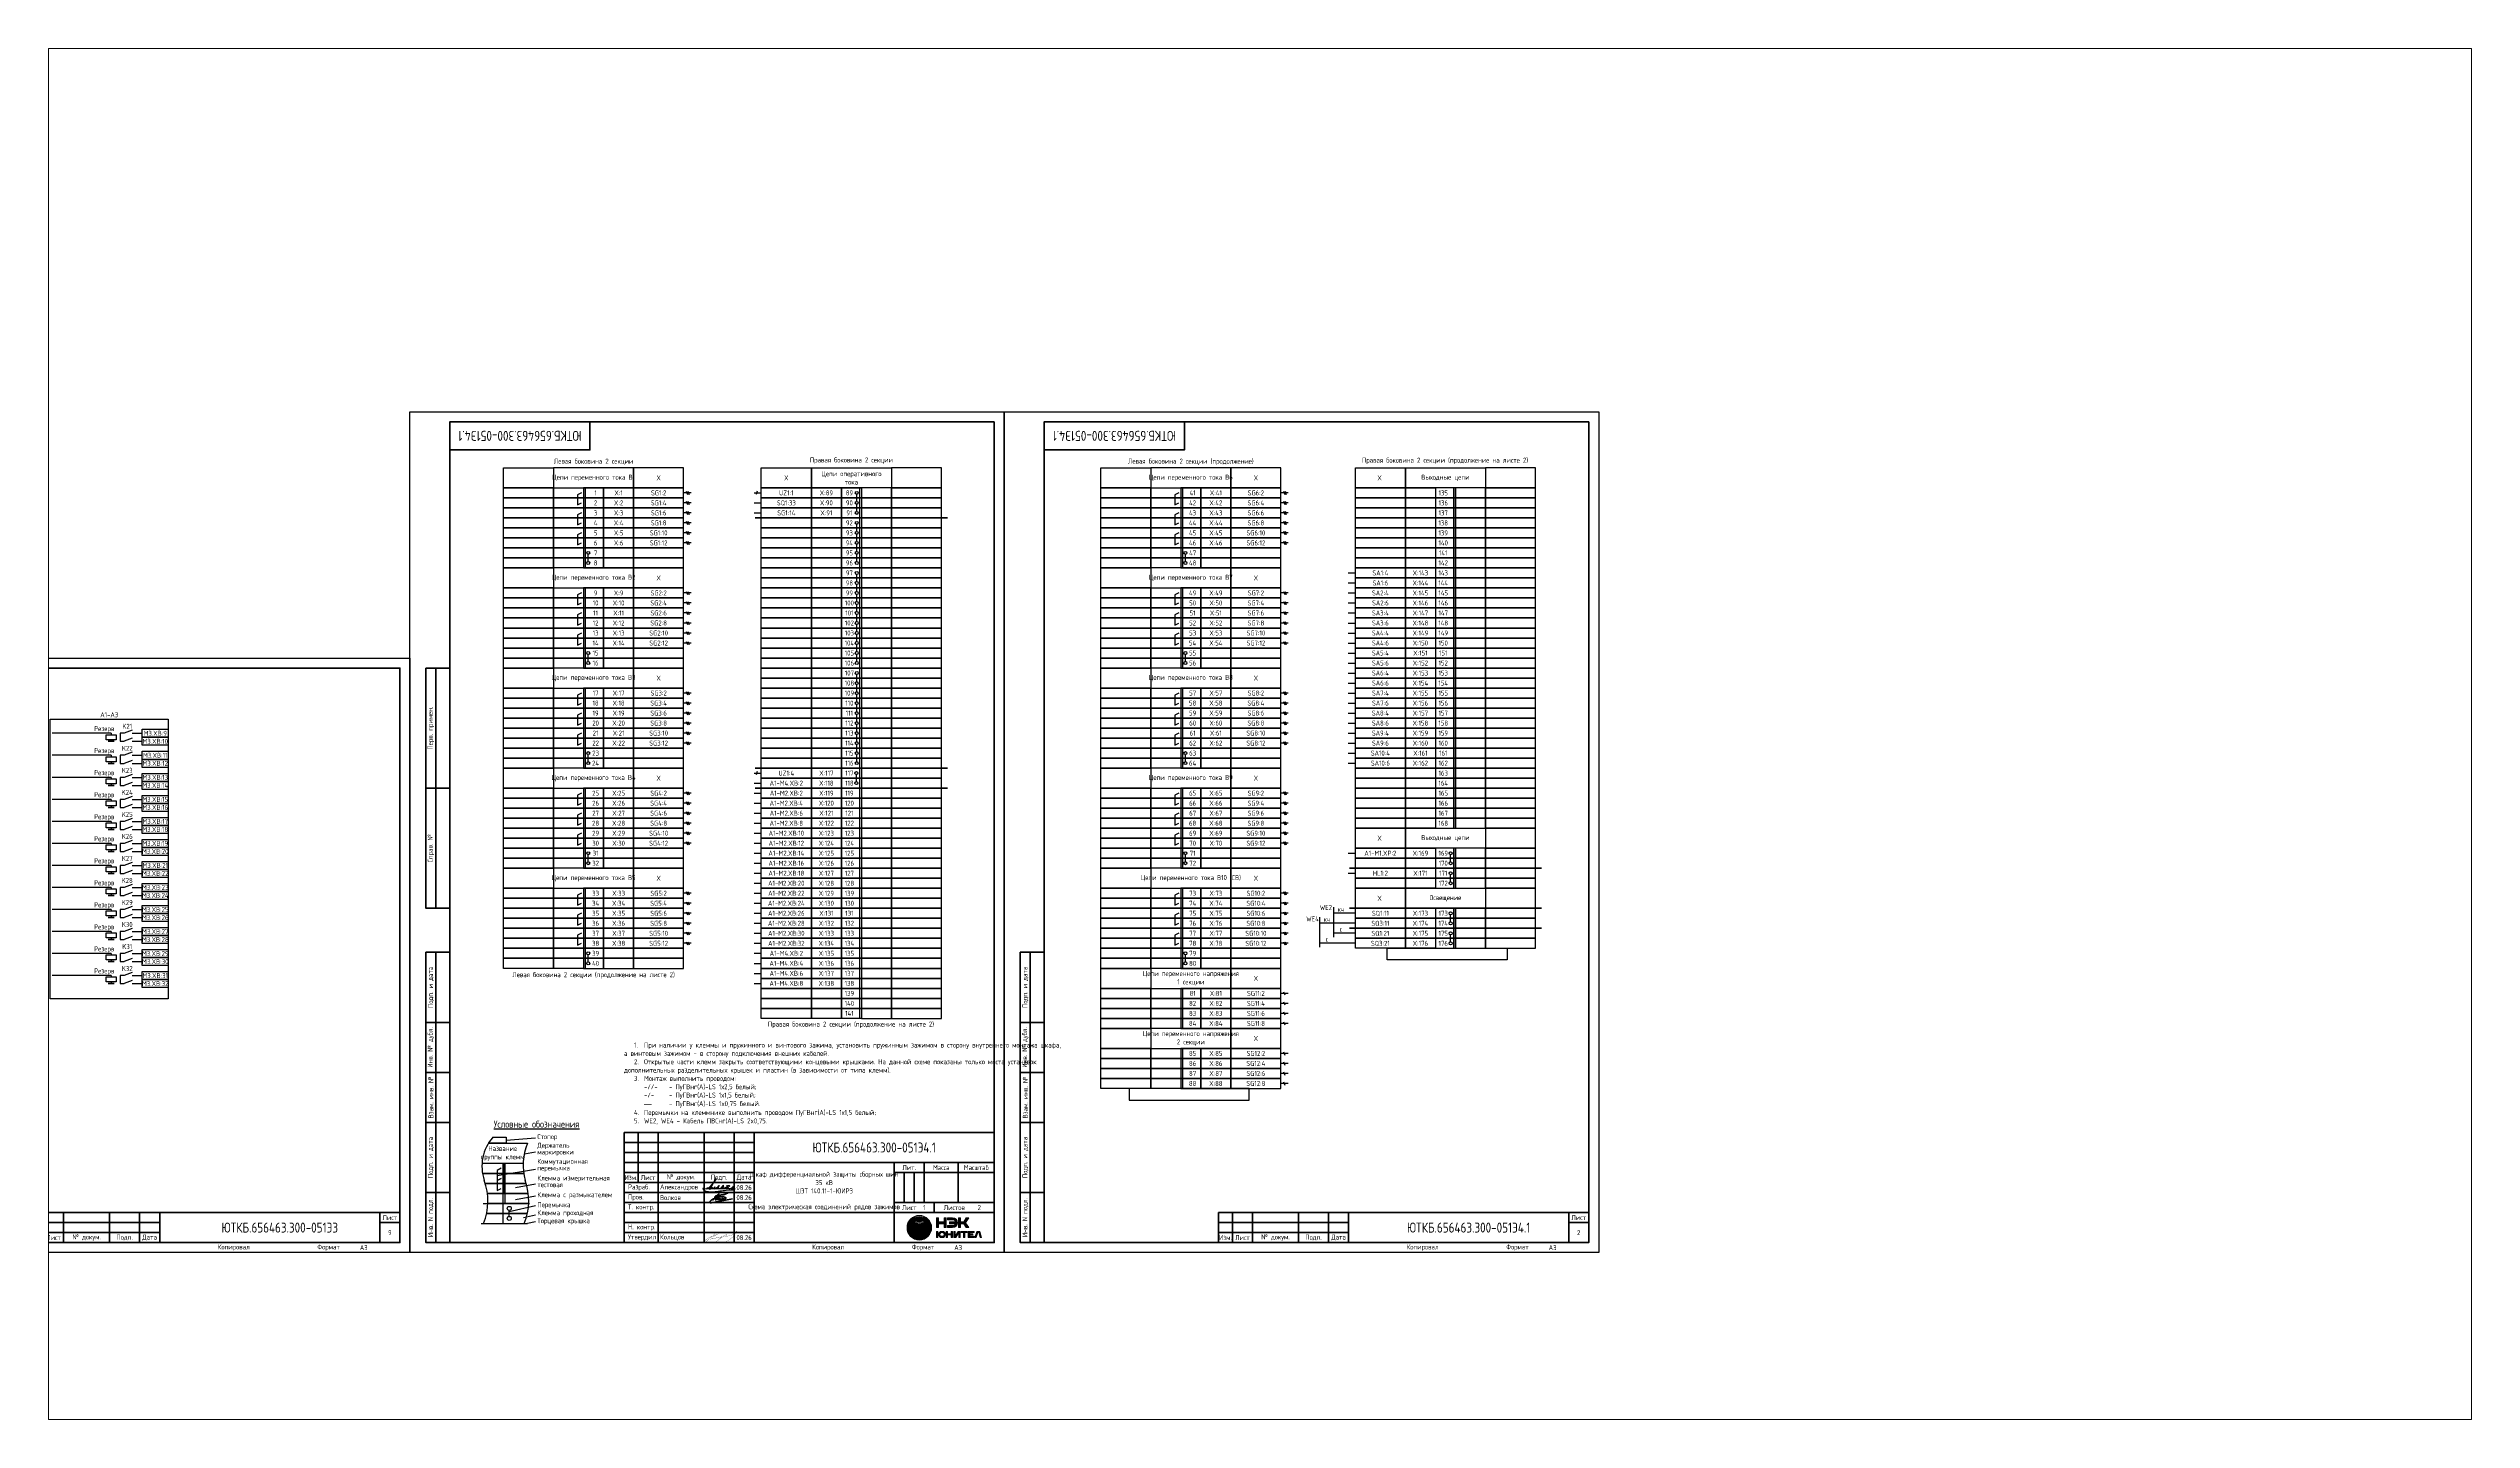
# Paper-space layout 'Э4.1_1' of a CAD drawing. Header units: millimetres. Extents: x 154.5 to 183.5, y 92.4 to 108.9.
# The model-space entities are those that its viewports show. They can reach past a viewport. Long polylines and large blocks are cut down to what shows.
import ezdxf

# ---------------------------------------------------------------- set-up
doc = ezdxf.new("R2010")
doc.units = ezdxf.units.MM
doc.layers.add('Подписи', color=7, linetype='Continuous')
doc.styles.add('Gost_type_A', font='GOST_A.TTF')

# ---------------------------------------------------------------- blocks, each defined once
blk = doc.blocks.new('Формат_А3')
blk.add_lwpolyline([(-420, 297), (0, 297), (0, 0), (-420, 0)], close=True)
at = {"lineweight": 50}
blk.add_lwpolyline([(-400, 292), (-5, 292), (-5, 5), (-400, 5)], close=True, dxfattribs=at)
blk = doc.blocks.new('Штамп малый нижний')
at = {"lineweight": 50}
for points in [[(-185, 15), (-178, 15), (-178, 5), (-185, 5)], [(-178, 15), (-168, 15), (-168, 5), (-178, 5)], [(-168, 15), (-145, 15), (-145, 5), (-168, 5)], [(-145, 15), (-130, 15), (-130, 5), (-145, 5)], [(-130, 15), (-120, 15), (-120, 5), (-130, 5)], [(-120, 15), (-10, 15), (-10, 0), (-120, 0)], [(-10, 15), (0, 15), (0, 10), (-10, 10)], [(-185, 5), (-178, 5), (-178, 0), (-185, 0)], [(-178, 5), (-168, 5), (-168, 0), (-178, 0)], [(-168, 5), (-145, 5), (-145, 0), (-168, 0)], [(-145, 5), (-130, 5), (-130, 0), (-145, 0)], [(-130, 5), (-120, 5), (-120, 0), (-130, 0)], [(-10, 10), (0, 10), (0, 0), (-10, 0)]]:
    blk.add_lwpolyline(points, close=True, dxfattribs=at)
for points in [[(-185, 15), (-178, 15), (-178, 10), (-185, 10)], [(-178, 15), (-168, 15), (-168, 10), (-178, 10)], [(-168, 15), (-145, 15), (-145, 10), (-168, 10)], [(-145, 15), (-130, 15), (-130, 10), (-145, 10)], [(-130, 15), (-120, 15), (-120, 10), (-130, 10)], [(-185, 10), (-178, 10), (-178, 5), (-185, 5)], [(-178, 10), (-168, 10), (-168, 5), (-178, 5)], [(-168, 10), (-145, 10), (-145, 5), (-168, 5)], [(-145, 10), (-130, 10), (-130, 5), (-145, 5)], [(-130, 10), (-120, 10), (-120, 5), (-130, 5)]]:
    blk.add_lwpolyline(points, close=True)
at = {"char_height": 2.5, "style": 'Gost_type_A'}
for s, insert, width, attachment_point in [('Лист', (-5, 12.5), 10, 5), ('Изм.', (-181.5, 2.5), 7, 5), ('Лист', (-173, 2.5), 10, 5), ('№ докум.', (-156.5, 2.5), 23, 5), ('Подп.', (-137.5, 2.5), 15, 5), ('Дата', (-125, 2.5), 10, 5), ('Копировал', (-75, -2.5), 13.12, 6), ('Формат', (-30, -2.5), 13.12, 6)]:
    blk.add_mtext(s, dxfattribs=dict(at, insert=insert, width=width, attachment_point=attachment_point))
blk = doc.blocks.new('Штамп левый верхний')
at = {"lineweight": 50}
for points in [[(-12, 0), (-7, 0), (-7, -60), (-12, -60)], [(-7, 0), (0, 0), (0, -60), (-7, -60)], [(-12, -60), (-7, -60), (-7, -120), (-12, -120)], [(-7, -60), (0, -60), (0, -120), (-7, -120)]]:
    blk.add_lwpolyline(points, close=True, dxfattribs=at)
at = {"char_height": 2.5, "width": 60, "attachment_point": 5, "rotation": 90, "style": 'Gost_type_A'}
for s, insert in [('Перв. примен.', (-9.5, -30)), ('Справ. №', (-9.5, -90))]:
    blk.add_mtext(s, dxfattribs=dict(at, insert=insert))
blk = doc.blocks.new('Штамп левый нижний')
at = {"lineweight": 50}
for points in [[(-12, 145), (-7, 145), (-7, 110), (-12, 110)], [(-7, 145), (0, 145), (0, 110), (-7, 110)], [(-12, 110), (-7, 110), (-7, 85), (-12, 85)], [(-7, 110), (0, 110), (0, 85), (-7, 85)], [(-12, 85), (-7, 85), (-7, 60), (-12, 60)], [(-7, 85), (0, 85), (0, 60), (-7, 60)], [(-12, 60), (-7, 60), (-7, 25), (-12, 25)], [(-7, 60), (0, 60), (0, 25), (-7, 25)], [(-12, 25), (-7, 25), (-7, 0), (-12, 0)], [(-7, 25), (0, 25), (0, 0), (-7, 0)]]:
    blk.add_lwpolyline(points, close=True, dxfattribs=at)
at = {"char_height": 2.5, "attachment_point": 5, "rotation": 90, "style": 'Gost_type_A'}
for s, insert, width in [('Подп. и дата', (-9.5, 127.5), 35), ('Инв. № дубл.', (-9.5, 97.5), 25), ('Взам. инв. №', (-9.5, 72.5), 25), ('Подп. и дата', (-9.5, 42.5), 35), ('Инв. N подл.', (-9.5, 12.5), 25)]:
    blk.add_mtext(s, dxfattribs=dict(at, insert=insert, width=width))
blk = doc.blocks.new('Штамп угловой верхний')
at = {"lineweight": 50}
blk.add_lwpolyline([(0, 0), (70, 0), (70, -14), (0, -14)], close=True, dxfattribs=at)
blk = doc.blocks.new('*U15')
at = {"lineweight": 0, "true_color": 0x00cb62}
h = blk.add_hatch(color=112, dxfattribs=at)
h.dxf.hatch_style = 1
edge = h.paths.add_edge_path()
edge.add_spline(control_points=[(-12.5, 6.1), (-15.9, 6.1), (-18.6, 3.3), (-18.6, 0)], knot_values=[1, 1, 1, 1, 2, 2, 2, 2], degree=3, periodic=0)
edge.add_spline(control_points=[(-18.6, 0), (-18.6, -3.4), (-15.9, -6.2), (-12.5, -6.2)], knot_values=[0, 0, 0, 0, 1, 1, 1, 1], degree=3, periodic=0)
edge.add_spline(control_points=[(-12.5, -6.2), (-9.1, -6.2), (-6.3, -3.4), (-6.3, 0)], knot_values=[3, 3, 3, 3, 4, 4, 4, 4], degree=3, periodic=0)
edge.add_spline(control_points=[(-6.3, 0), (-6.3, 3.3), (-9.1, 6.1), (-12.5, 6.1)], knot_values=[2, 2, 2, 2, 3, 3, 3, 3], degree=3, periodic=0)
edge = h.paths.add_edge_path(flags=16)
edge.add_spline(control_points=[(-18.2, 0), (-18.2, 3.2), (-15.7, 6), (-12.5, 6)], knot_values=[0, 0, 0, 0, 1, 1, 1, 1], degree=3, periodic=0)
edge.add_spline(control_points=[(-12.5, 6), (-9.2, 6), (-6.7, 3.2), (-6.7, 0)], knot_values=[3, 3, 3, 3, 4, 4, 4, 4], degree=3, periodic=0)
edge.add_spline(control_points=[(-6.7, 0), (-6.7, -3.3), (-9.2, -5.8), (-12.5, -5.8)], knot_values=[2, 2, 2, 2, 3, 3, 3, 3], degree=3, periodic=0)
edge.add_spline(control_points=[(-12.5, -5.8), (-15.7, -5.8), (-18.2, -3.3), (-18.2, 0)], knot_values=[1, 1, 1, 1, 2, 2, 2, 2], degree=3, periodic=0)
h = blk.add_hatch(color=112, dxfattribs=at)
h.dxf.hatch_style = 1
edge = h.paths.add_edge_path()
edge.add_spline(control_points=[(-12.5, 5.5), (-15.7, 5.5), (-18.2, 3), (-18.2, 0)], knot_values=[1, 1, 1, 1, 2, 2, 2, 2], degree=3, periodic=0)
edge.add_spline(control_points=[(-18.2, 0), (-18.2, -3.1), (-15.7, -5.6), (-12.5, -5.6)], knot_values=[0, 0, 0, 0, 1, 1, 1, 1], degree=3, periodic=0)
edge.add_spline(control_points=[(-12.5, -5.6), (-9.3, -5.6), (-6.7, -3.1), (-6.7, 0)], knot_values=[3, 3, 3, 3, 4, 4, 4, 4], degree=3, periodic=0)
edge.add_spline(control_points=[(-6.7, 0), (-6.7, 3), (-9.3, 5.5), (-12.5, 5.5)], knot_values=[2, 2, 2, 2, 3, 3, 3, 3], degree=3, periodic=0)
edge = h.paths.add_edge_path(flags=16)
edge.add_spline(control_points=[(-17.9, 0), (-17.9, 2.9), (-15.5, 5.4), (-12.5, 5.4)], knot_values=[0, 0, 0, 0, 1, 1, 1, 1], degree=3, periodic=0)
edge.add_spline(control_points=[(-12.5, 5.4), (-9.4, 5.4), (-7.1, 2.9), (-7.1, 0)], knot_values=[3, 3, 3, 3, 4, 4, 4, 4], degree=3, periodic=0)
edge.add_spline(control_points=[(-7.1, 0), (-7.1, -3), (-9.4, -5.3), (-12.5, -5.3)], knot_values=[2, 2, 2, 2, 3, 3, 3, 3], degree=3, periodic=0)
edge.add_spline(control_points=[(-12.5, -5.3), (-15.5, -5.3), (-17.9, -3), (-17.9, 0)], knot_values=[1, 1, 1, 1, 2, 2, 2, 2], degree=3, periodic=0)
h = blk.add_hatch(color=112, dxfattribs=at)
h.dxf.hatch_style = 1
edge = h.paths.add_edge_path()
edge.add_spline(control_points=[(-17.9, 0), (-17.9, -2.8), (-15.5, -5), (-12.5, -5)], knot_values=[0, 0, 0, 0, 1, 1, 1, 1], degree=3, periodic=0)
edge.add_spline(control_points=[(-12.5, -5), (-9.5, -5), (-7.1, -2.8), (-7.1, 0)], knot_values=[3, 3, 3, 3, 4, 4, 4, 4], degree=3, periodic=0)
edge.add_spline(control_points=[(-7.1, 0), (-7.1, 2.7), (-9.5, 4.9), (-12.5, 4.9)], knot_values=[2, 2, 2, 2, 3, 3, 3, 3], degree=3, periodic=0)
edge.add_spline(control_points=[(-12.5, 4.9), (-15.5, 4.9), (-17.9, 2.7), (-17.9, 0)], knot_values=[1, 1, 1, 1, 2, 2, 2, 2], degree=3, periodic=0)
edge = h.paths.add_edge_path(flags=16)
edge.add_spline(control_points=[(-17.5, 0), (-17.5, 2.6), (-15.3, 4.8), (-12.5, 4.8)], knot_values=[0, 0, 0, 0, 1, 1, 1, 1], degree=3, periodic=0)
edge.add_spline(control_points=[(-12.5, 4.8), (-9.6, 4.8), (-7.4, 2.6), (-7.4, 0)], knot_values=[3, 3, 3, 3, 4, 4, 4, 4], degree=3, periodic=0)
edge.add_spline(control_points=[(-7.4, 0), (-7.4, -2.7), (-9.6, -4.7), (-12.5, -4.7)], knot_values=[2, 2, 2, 2, 3, 3, 3, 3], degree=3, periodic=0)
edge.add_spline(control_points=[(-12.5, -4.7), (-15.3, -4.7), (-17.5, -2.7), (-17.5, 0)], knot_values=[1, 1, 1, 1, 2, 2, 2, 2], degree=3, periodic=0)
h = blk.add_hatch(color=112, dxfattribs=at)
h.dxf.hatch_style = 1
edge = h.paths.add_edge_path()
edge.add_spline(control_points=[(-7.4, 0), (-7.4, 0.3), (-7.5, 0.6), (-7.5, 0.9)], knot_values=[3, 3, 3, 3, 3.12466, 3.12466, 3.12466, 3.12466], degree=3, periodic=0)
edge.add_spline(control_points=[(-7.5, 0.9), (-8, 2.9), (-10.1, 4.4), (-12.5, 4.4)], knot_values=[2, 2, 2, 2, 2.864772, 2.864772, 2.864772, 2.864772], degree=3, periodic=0)
edge.add_spline(control_points=[(-12.5, 4.4), (-14.9, 4.4), (-16.9, 2.9), (-17.4, 0.9)], knot_values=[1.135231, 1.135231, 1.135231, 1.135231, 2, 2, 2, 2], degree=3, periodic=0)
edge.add_spline(control_points=[(-17.4, 0.9), (-17.5, 0.6), (-17.5, 0.3), (-17.5, 0)], knot_values=[0.875337, 0.875337, 0.875337, 0.875337, 1, 1, 1, 1], degree=3, periodic=0)
edge.add_spline(control_points=[(-17.5, 0), (-17.5, -0.4), (-17.5, -0.7), (-17.4, -1.1)], knot_values=[1, 1, 1, 1, 1.132178, 1.132178, 1.132178, 1.132178], degree=3, periodic=0)
edge.add_spline(control_points=[(-17.4, -1.1), (-16.9, -3), (-14.9, -4.5), (-12.5, -4.5)], knot_values=[0, 0, 0, 0, 0.858028, 0.858028, 0.858028, 0.858028], degree=3, periodic=0)
edge.add_spline(control_points=[(-12.5, -4.5), (-10.1, -4.5), (-8.1, -3), (-7.6, -1.1)], knot_values=[3.141968, 3.141968, 3.141968, 3.141968, 4, 4, 4, 4], degree=3, periodic=0)
edge.add_spline(control_points=[(-7.6, -1.1), (-7.5, -0.7), (-7.4, -0.4), (-7.4, 0)], knot_values=[2.867825, 2.867825, 2.867825, 2.867825, 3, 3, 3, 3], degree=3, periodic=0)
edge = h.paths.add_edge_path(flags=16)
edge.add_spline(control_points=[(-17.2, 0), (-17.2, 0.2), (-17.1, 0.5), (-17.1, 0.8)], knot_values=[1, 1, 1, 1, 1.132889, 1.132889, 1.132889, 1.132889], degree=3, periodic=0)
edge.add_spline(control_points=[(-17.1, 0.8), (-16.6, 2.7), (-14.8, 4.2), (-12.5, 4.2)], knot_values=[0, 0, 0, 0, 0.878882, 0.878882, 0.878882, 0.878882], degree=3, periodic=0)
edge.add_spline(control_points=[(-12.5, 4.2), (-10.1, 4.2), (-8.3, 2.7), (-7.9, 0.8)], knot_values=[3.121118, 3.121118, 3.121118, 3.121118, 4, 4, 4, 4], degree=3, periodic=0)
edge.add_spline(control_points=[(-7.9, 0.8), (-7.8, 0.5), (-7.8, 0.2), (-7.8, 0)], knot_values=[2.867111, 2.867111, 2.867111, 2.867111, 3, 3, 3, 3], degree=3, periodic=0)
edge.add_spline(control_points=[(-7.8, 0), (-7.8, -0.3), (-7.8, -0.6), (-7.9, -0.9)], knot_values=[3, 3, 3, 3, 3.139265, 3.139265, 3.139265, 3.139265], degree=3, periodic=0)
edge.add_spline(control_points=[(-7.9, -0.9), (-8.3, -2.8), (-10.2, -4.1), (-12.5, -4.1), (-14.8, -4.1), (-16.6, -2.8), (-17, -0.9)], knot_values=[1.128324, 1.128324, 1.128324, 1.128324, 2, 2, 2, 2.871676, 2.871676, 2.871676, 2.871676], degree=3, periodic=0)
edge.add_spline(control_points=[(-17, -0.9), (-17.1, -0.6), (-17.2, -0.3), (-17.2, 0)], knot_values=[0.860735, 0.860735, 0.860735, 0.860735, 1, 1, 1, 1], degree=3, periodic=0)
edge = h.paths.add_edge_path(flags=0)
edge.add_spline(control_points=[(-16.8, 0), (-16.8, 0.2), (-16.8, 0.4), (-16.7, 0.6)], knot_values=[1, 1, 1, 1, 1.129952, 1.129952, 1.129952, 1.129952], degree=3, periodic=0)
edge.add_spline(control_points=[(-16.7, 0.6), (-16.3, 2.3), (-14.6, 3.7), (-12.5, 3.7)], knot_values=[0, 0, 0, 0, 0.883348, 0.883348, 0.883348, 0.883348], degree=3, periodic=0)
edge.add_spline(control_points=[(-12.5, 3.7), (-10.3, 3.7), (-8.6, 2.3), (-8.2, 0.6)], knot_values=[3.11667, 3.11667, 3.11667, 3.11667, 4, 4, 4, 4], degree=3, periodic=0)
edge.add_spline(control_points=[(-8.2, 0.6), (-8.2, 0.4), (-8.1, 0.2), (-8.1, 0)], knot_values=[2.870028, 2.870028, 2.870028, 2.870028, 3, 3, 3, 3], degree=3, periodic=0)
edge.add_spline(control_points=[(-8.1, 0), (-8.1, -0.3), (-8.2, -0.5), (-8.2, -0.8)], knot_values=[3, 3, 3, 3, 3.135947, 3.135947, 3.135947, 3.135947], degree=3, periodic=0)
edge.add_spline(control_points=[(-8.2, -0.8), (-8.6, -2.4), (-10.3, -3.5), (-12.5, -3.5)], knot_values=[2, 2, 2, 2, 2.876458, 2.876458, 2.876458, 2.876458], degree=3, periodic=0)
edge.add_spline(control_points=[(-12.5, -3.5), (-14.6, -3.5), (-16.3, -2.4), (-16.7, -0.8)], knot_values=[1.12352, 1.12352, 1.12352, 1.12352, 2, 2, 2, 2], degree=3, periodic=0)
edge.add_spline(control_points=[(-16.7, -0.8), (-16.8, -0.5), (-16.8, -0.3), (-16.8, 0)], knot_values=[0.864077, 0.864077, 0.864077, 0.864077, 1, 1, 1, 1], degree=3, periodic=0)
edge = h.paths.add_edge_path(flags=0)
edge.add_spline(control_points=[(-16.4, 0), (-16.4, 0.1), (-16.4, 0.3), (-16.4, 0.5)], knot_values=[1, 1, 1, 1, 1.126377, 1.126377, 1.126377, 1.126377], degree=3, periodic=0)
edge.add_spline(control_points=[(-16.4, 0.5), (-16, 1.9), (-14.5, 3.1), (-12.5, 3.1)], knot_values=[0, 0, 0, 0, 0.888928, 0.888928, 0.888928, 0.888928], degree=3, periodic=0)
edge.add_spline(control_points=[(-12.5, 3.1), (-10.5, 3.1), (-8.9, 1.9), (-8.6, 0.5)], knot_values=[3.111075, 3.111075, 3.111075, 3.111075, 4, 4, 4, 4], degree=3, periodic=0)
edge.add_spline(control_points=[(-8.6, 0.5), (-8.5, 0.3), (-8.5, 0.1), (-8.5, 0)], knot_values=[2.87362, 2.87362, 2.87362, 2.87362, 3, 3, 3, 3], degree=3, periodic=0)
edge.add_spline(control_points=[(-8.5, 0), (-8.5, -0.2), (-8.5, -0.4), (-8.6, -0.6)], knot_values=[3, 3, 3, 3, 3.131788, 3.131788, 3.131788, 3.131788], degree=3, periodic=0)
edge.add_spline(control_points=[(-8.6, -0.6), (-8.9, -2), (-10.5, -3), (-12.5, -3)], knot_values=[2, 2, 2, 2, 2.882553, 2.882553, 2.882553, 2.882553], degree=3, periodic=0)
edge.add_spline(control_points=[(-12.5, -3), (-14.5, -3), (-16, -2), (-16.3, -0.6)], knot_values=[1.117444, 1.117444, 1.117444, 1.117444, 2, 2, 2, 2], degree=3, periodic=0)
edge.add_spline(control_points=[(-16.3, -0.6), (-16.4, -0.4), (-16.4, -0.2), (-16.4, 0)], knot_values=[0.868215, 0.868215, 0.868215, 0.868215, 1, 1, 1, 1], degree=3, periodic=0)
edge = h.paths.add_edge_path(flags=0)
edge.add_spline(control_points=[(-16, -0.5), (-16, -0.3), (-16.1, -0.2), (-16.1, 0), (-16.1, 0.1), (-16, 0.2), (-16, 0.4)], knot_values=[0.873534, 0.873534, 0.873534, 0.873534, 1, 1, 1, 1.12176, 1.12176, 1.12176, 1.12176], degree=3, periodic=0)
edge.add_spline(control_points=[(-16, 0.4), (-15.7, 1.5), (-14.3, 2.5), (-12.5, 2.5), (-10.6, 2.5), (-9.2, 1.5), (-8.9, 0.4)], knot_values=[3.103684, 3.103684, 3.103684, 3.103684, 3.999991, 3.999991, 3.999991, 4.896306, 4.896306, 4.896306, 4.896306], degree=3, periodic=0)
edge.add_spline(control_points=[(-8.9, 0.4), (-8.9, 0.2), (-8.9, 0.1), (-8.9, 0), (-8.9, -0.2), (-8.9, -0.3), (-8.9, -0.5)], knot_values=[2.878251, 2.878251, 2.878251, 2.878251, 3, 3, 3, 3.126453, 3.126453, 3.126453, 3.126453], degree=3, periodic=0)
edge.add_spline(control_points=[(-8.9, -0.5), (-9.2, -1.6), (-10.6, -2.4), (-12.5, -2.4), (-14.3, -2.4), (-15.7, -1.6), (-16, -0.5)], knot_values=[1.109435, 1.109435, 1.109435, 1.109435, 2.000012, 2.000012, 2.000012, 2.890577, 2.890577, 2.890577, 2.890577], degree=3, periodic=0)
edge = h.paths.add_edge_path(flags=0)
edge.add_spline(control_points=[(-15.7, 0), (-15.7, 0.1), (-15.7, 0.2), (-15.6, 0.3)], knot_values=[1, 1, 1, 1, 1.121318, 1.121318, 1.121318, 1.121318], degree=3, periodic=0)
edge.add_spline(control_points=[(-15.6, 0.3), (-15.4, 1.2), (-14.1, 1.9), (-12.5, 1.9)], knot_values=[0, 0, 0, 0, 0.9007, 0.9007, 0.9007, 0.9007], degree=3, periodic=0)
edge.add_spline(control_points=[(-12.5, 1.9), (-10.8, 1.9), (-9.5, 1.2), (-9.3, 0.3)], knot_values=[3.099305, 3.099305, 3.099305, 3.099305, 4, 4, 4, 4], degree=3, periodic=0)
edge.add_spline(control_points=[(-9.3, 0.3), (-9.3, 0.2), (-9.2, 0.1), (-9.2, 0)], knot_values=[2.878676, 2.878676, 2.878676, 2.878676, 3, 3, 3, 3], degree=3, periodic=0)
edge.add_spline(control_points=[(-9.2, 0), (-9.2, -0.2), (-9.3, -0.3), (-9.3, -0.4)], knot_values=[3, 3, 3, 3, 3.126159, 3.126159, 3.126159, 3.126159], degree=3, periodic=0)
edge.add_spline(control_points=[(-9.3, -0.4), (-9.5, -1.2), (-10.8, -1.8), (-12.5, -1.8), (-14.1, -1.8), (-15.4, -1.2), (-15.6, -0.4)], knot_values=[1.105344, 1.105344, 1.105344, 1.105344, 1.999995, 1.999995, 1.999995, 2.89465, 2.89465, 2.89465, 2.89465], degree=3, periodic=0)
edge.add_spline(control_points=[(-15.6, -0.4), (-15.7, -0.3), (-15.7, -0.2), (-15.7, 0)], knot_values=[0.873848, 0.873848, 0.873848, 0.873848, 1, 1, 1, 1], degree=3, periodic=0)
edge = h.paths.add_edge_path(flags=0)
edge.add_spline(control_points=[(-15.3, 0), (-15.3, 0), (-15.3, 0.1), (-15.3, 0.2)], knot_values=[1, 1, 1, 1, 1.112633, 1.112633, 1.112633, 1.112633], degree=3, periodic=0)
edge.add_spline(control_points=[(-15.3, 0.2), (-15.1, 0.8), (-13.9, 1.4), (-12.5, 1.4)], knot_values=[0, 0, 0, 0, 0.904875, 0.904875, 0.904875, 0.904875], degree=3, periodic=0)
edge.add_spline(control_points=[(-12.5, 1.4), (-11, 1.4), (-9.9, 0.8), (-9.6, 0.2)], knot_values=[3.095133, 3.095133, 3.095133, 3.095133, 4, 4, 4, 4], degree=3, periodic=0)
edge.add_spline(control_points=[(-9.6, 0.2), (-9.6, 0.1), (-9.6, 0), (-9.6, 0)], knot_values=[2.887357, 2.887357, 2.887357, 2.887357, 3, 3, 3, 3], degree=3, periodic=0)
edge.add_spline(control_points=[(-9.6, 0), (-9.6, -0.1), (-9.6, -0.2), (-9.7, -0.3)], knot_values=[3, 3, 3, 3, 3.117814, 3.117814, 3.117814, 3.117814], degree=3, periodic=0)
edge.add_spline(control_points=[(-9.7, -0.3), (-9.9, -0.9), (-11, -1.2), (-12.5, -1.2)], knot_values=[2, 2, 2, 2, 2.897768, 2.897768, 2.897768, 2.897768], degree=3, periodic=0)
edge.add_spline(control_points=[(-12.5, -1.2), (-13.9, -1.2), (-15.1, -0.9), (-15.3, -0.3)], knot_values=[1.102221, 1.102221, 1.102221, 1.102221, 2, 2, 2, 2], degree=3, periodic=0)
edge.add_spline(control_points=[(-15.3, -0.3), (-15.3, -0.2), (-15.3, -0.1), (-15.3, 0)], knot_values=[0.882198, 0.882198, 0.882198, 0.882198, 1, 1, 1, 1], degree=3, periodic=0)
edge = h.paths.add_edge_path(flags=0)
edge.add_spline(control_points=[(-15, 0), (-15, 0), (-15, 0), (-14.9, 0)], knot_values=[0.901648, 0.901648, 0.901648, 0.901648, 1, 1, 1, 1], degree=3, periodic=0)
edge.add_spline(control_points=[(-14.9, 0), (-14.8, 0.4), (-13.9, 0.8), (-12.5, 0.8)], knot_values=[0, 0, 0, 0, 0.912829, 0.912829, 0.912829, 0.912829], degree=3, periodic=0)
edge.add_spline(control_points=[(-12.5, 0.8), (-11.1, 0.8), (-10.2, 0.4), (-10, 0)], knot_values=[3.087219, 3.087219, 3.087219, 3.087219, 4, 4, 4, 4], degree=3, periodic=0)
edge.add_spline(control_points=[(-10, 0), (-10, 0), (-10, 0), (-10, 0)], knot_values=[3, 3, 3, 3, 3.098413, 3.098413, 3.098413, 3.098413], degree=3, periodic=0)
edge.add_spline(control_points=[(-10, 0), (-10, -0.1), (-10, -0.1), (-10, -0.1)], knot_values=[2.896056, 2.896056, 2.896056, 2.896056, 3, 3, 3, 3], degree=3, periodic=0)
edge.add_spline(control_points=[(-10, -0.1), (-10.2, -0.4), (-11.1, -0.7), (-12.5, -0.7)], knot_values=[2, 2, 2, 2, 2.903474, 2.903474, 2.903474, 2.903474], degree=3, periodic=0)
edge.add_spline(control_points=[(-12.5, -0.7), (-13.8, -0.7), (-14.8, -0.4), (-14.9, -0.1)], knot_values=[1.096469, 1.096469, 1.096469, 1.096469, 2, 2, 2, 2], degree=3, periodic=0)
edge.add_spline(control_points=[(-14.9, -0.1), (-15, -0.1), (-15, -0.1), (-15, 0)], knot_values=[1, 1, 1, 1, 1.103878, 1.103878, 1.103878, 1.103878], degree=3, periodic=0)
edge = h.paths.add_edge_path(flags=0)
edge.add_spline(control_points=[(-14.6, 0), (-14.6, 0), (-13.3, 0.1), (-12.5, 0.1)], knot_values=[1, 1, 1, 1, 2, 2, 2, 2], degree=3, periodic=0)
edge.add_spline(control_points=[(-12.5, 0.1), (-11.7, 0.1), (-10.4, 0), (-10.4, 0)], knot_values=[2, 2, 2, 2, 3, 3, 3, 3], degree=3, periodic=0)
edge.add_spline(control_points=[(-10.4, 0), (-10.4, -0.1), (-11.7, -0.2), (-12.5, -0.2)], knot_values=[3, 3, 3, 3, 4, 4, 4, 4], degree=3, periodic=0)
edge.add_spline(control_points=[(-12.5, -0.2), (-13.3, -0.2), (-14.6, -0.1), (-14.6, 0)], knot_values=[0, 0, 0, 0, 1, 1, 1, 1], degree=3, periodic=0)
h = blk.add_hatch(color=112, dxfattribs=at)
h.dxf.hatch_style = 1
edge = h.paths.add_edge_path()
edge.add_spline(control_points=[(-16.7, 0.6), (-16.3, 2.3), (-14.6, 3.7), (-12.5, 3.7)], knot_values=[0, 0, 0, 0, 0.883348, 0.883348, 0.883348, 0.883348], degree=3, periodic=0)
edge.add_spline(control_points=[(-12.5, 3.7), (-10.3, 3.7), (-8.6, 2.3), (-8.2, 0.6)], knot_values=[3.11667, 3.11667, 3.11667, 3.11667, 4, 4, 4, 4], degree=3, periodic=0)
edge.add_spline(control_points=[(-8.2, 0.6), (-8.2, 0.4), (-8.1, 0.2), (-8.1, 0)], knot_values=[2.870028, 2.870028, 2.870028, 2.870028, 3, 3, 3, 3], degree=3, periodic=0)
edge.add_spline(control_points=[(-8.1, 0), (-8.1, -0.3), (-8.2, -0.5), (-8.2, -0.8)], knot_values=[3, 3, 3, 3, 3.135947, 3.135947, 3.135947, 3.135947], degree=3, periodic=0)
edge.add_spline(control_points=[(-8.2, -0.8), (-8.6, -2.4), (-10.3, -3.5), (-12.5, -3.5)], knot_values=[2, 2, 2, 2, 2.876458, 2.876458, 2.876458, 2.876458], degree=3, periodic=0)
edge.add_spline(control_points=[(-12.5, -3.5), (-13.9, -3.5), (-15.1, -3.1), (-15.8, -2.3)], knot_values=[1.431996, 1.431996, 1.431996, 1.431996, 2, 2, 2, 2], degree=3, periodic=0)
edge.add_line((-15.8, -2.3), (-16.1, -2.5))
edge.add_spline(control_points=[(-16.1, -2.5), (-15.3, -3.3), (-13.9, -3.9), (-12.5, -3.9)], knot_values=[0, 0, 0, 0, 0.570003, 0.570003, 0.570003, 0.570003], degree=3, periodic=0)
edge.add_spline(control_points=[(-12.5, -3.9), (-10.2, -3.9), (-8.4, -2.6), (-7.9, -0.9)], knot_values=[3.139265, 3.139265, 3.139265, 3.139265, 4, 4, 4, 4], degree=3, periodic=0)
edge.add_spline(control_points=[(-7.9, -0.9), (-7.8, -0.6), (-7.8, -0.3), (-7.8, 0), (-7.8, 0.2), (-7.8, 0.5), (-7.9, 0.8)], knot_values=[2.871676, 2.871676, 2.871676, 2.871676, 3, 3, 3, 3.121118, 3.121118, 3.121118, 3.121118], degree=3, periodic=0)
edge.add_spline(control_points=[(-7.9, 0.8), (-8.3, 2.5), (-10.2, 3.8), (-12.5, 3.8)], knot_values=[2, 2, 2, 2, 2.867111, 2.867111, 2.867111, 2.867111], degree=3, periodic=0)
edge.add_spline(control_points=[(-12.5, 3.8), (-14.7, 3.8), (-16.6, 2.5), (-17.1, 0.8)], knot_values=[1.132889, 1.132889, 1.132889, 1.132889, 2, 2, 2, 2], degree=3, periodic=0)
edge.add_spline(control_points=[(-17.1, 0.8), (-17.1, 0.5), (-17.1, 0.2), (-17.1, 0), (-17.1, -0.3), (-17.1, -0.6), (-17, -0.9)], knot_values=[0.878882, 0.878882, 0.878882, 0.878882, 1, 1, 1, 1.128324, 1.128324, 1.128324, 1.128324], degree=3, periodic=0)
edge.add_spline(control_points=[(-17, -0.9), (-16.9, -1.5), (-16.6, -2), (-16.1, -2.5)], knot_values=[0.570003, 0.570003, 0.570003, 0.570003, 0.860735, 0.860735, 0.860735, 0.860735], degree=3, periodic=0)
edge.add_line((-16.1, -2.5), (-15.8, -2.3))
edge.add_spline(control_points=[(-15.8, -2.3), (-16.3, -1.8), (-16.6, -1.3), (-16.7, -0.8)], knot_values=[1.12352, 1.12352, 1.12352, 1.12352, 1.431996, 1.431996, 1.431996, 1.431996], degree=3, periodic=0)
edge.add_spline(control_points=[(-16.7, -0.8), (-16.8, -0.5), (-16.8, -0.3), (-16.8, 0)], knot_values=[0.864077, 0.864077, 0.864077, 0.864077, 1, 1, 1, 1], degree=3, periodic=0)
edge.add_spline(control_points=[(-16.8, 0), (-16.8, 0.2), (-16.8, 0.4), (-16.7, 0.6)], knot_values=[1, 1, 1, 1, 1.129952, 1.129952, 1.129952, 1.129952], degree=3, periodic=0)
h = blk.add_hatch(color=112, dxfattribs=at)
h.dxf.hatch_style = 1
edge = h.paths.add_edge_path()
edge.add_spline(control_points=[(-16.8, 0), (-16.8, -0.3), (-16.7, -0.5), (-16.7, -0.8)], knot_values=[1, 1, 1, 1, 1.12352, 1.12352, 1.12352, 1.12352], degree=3, periodic=0)
edge.add_spline(control_points=[(-16.7, -0.8), (-16.3, -2.2), (-14.5, -3.3), (-12.5, -3.3)], knot_values=[0, 0, 0, 0, 0.864077, 0.864077, 0.864077, 0.864077], degree=3, periodic=0)
edge.add_spline(control_points=[(-12.5, -3.3), (-10.4, -3.3), (-8.7, -2.2), (-8.2, -0.8)], knot_values=[3.135947, 3.135947, 3.135947, 3.135947, 4, 4, 4, 4], degree=3, periodic=0)
edge.add_spline(control_points=[(-8.2, -0.8), (-8.2, -0.5), (-8.2, -0.3), (-8.2, 0)], knot_values=[2.876458, 2.876458, 2.876458, 2.876458, 3, 3, 3, 3], degree=3, periodic=0)
edge.add_spline(control_points=[(-8.2, 0), (-8.2, 0.2), (-8.2, 0.4), (-8.2, 0.6)], knot_values=[3, 3, 3, 3, 3.11667, 3.11667, 3.11667, 3.11667], degree=3, periodic=0)
edge.add_spline(control_points=[(-8.2, 0.6), (-8.7, 2.1), (-10.4, 3.2), (-12.5, 3.2)], knot_values=[2, 2, 2, 2, 2.870028, 2.870028, 2.870028, 2.870028], degree=3, periodic=0)
edge.add_spline(control_points=[(-12.5, 3.2), (-14.5, 3.2), (-16.3, 2.1), (-16.7, 0.6)], knot_values=[1.129952, 1.129952, 1.129952, 1.129952, 2, 2, 2, 2], degree=3, periodic=0)
edge.add_spline(control_points=[(-16.7, 0.6), (-16.8, 0.4), (-16.8, 0.2), (-16.8, 0)], knot_values=[0.883348, 0.883348, 0.883348, 0.883348, 1, 1, 1, 1], degree=3, periodic=0)
edge = h.paths.add_edge_path(flags=16)
edge.add_spline(control_points=[(-16.4, 0), (-16.4, 0.1), (-16.4, 0.3), (-16.4, 0.5)], knot_values=[1, 1, 1, 1, 1.126377, 1.126377, 1.126377, 1.126377], degree=3, periodic=0)
edge.add_spline(control_points=[(-16.4, 0.5), (-16, 1.9), (-14.5, 3.1), (-12.5, 3.1)], knot_values=[0, 0, 0, 0, 0.888928, 0.888928, 0.888928, 0.888928], degree=3, periodic=0)
edge.add_spline(control_points=[(-12.5, 3.1), (-10.5, 3.1), (-8.9, 1.9), (-8.6, 0.5)], knot_values=[3.111075, 3.111075, 3.111075, 3.111075, 4, 4, 4, 4], degree=3, periodic=0)
edge.add_spline(control_points=[(-8.6, 0.5), (-8.5, 0.3), (-8.5, 0.1), (-8.5, 0)], knot_values=[2.87362, 2.87362, 2.87362, 2.87362, 3, 3, 3, 3], degree=3, periodic=0)
edge.add_spline(control_points=[(-8.5, 0), (-8.5, -0.2), (-8.5, -0.4), (-8.6, -0.6)], knot_values=[3, 3, 3, 3, 3.131788, 3.131788, 3.131788, 3.131788], degree=3, periodic=0)
edge.add_spline(control_points=[(-8.6, -0.6), (-8.9, -2), (-10.5, -3), (-12.5, -3)], knot_values=[2, 2, 2, 2, 2.882553, 2.882553, 2.882553, 2.882553], degree=3, periodic=0)
edge.add_spline(control_points=[(-12.5, -3), (-14.5, -3), (-16, -2), (-16.3, -0.6)], knot_values=[1.117444, 1.117444, 1.117444, 1.117444, 2, 2, 2, 2], degree=3, periodic=0)
edge.add_spline(control_points=[(-16.3, -0.6), (-16.4, -0.4), (-16.4, -0.2), (-16.4, 0)], knot_values=[0.868215, 0.868215, 0.868215, 0.868215, 1, 1, 1, 1], degree=3, periodic=0)
edge = h.paths.add_edge_path(flags=0)
edge.add_spline(control_points=[(-16, -0.5), (-16, -0.3), (-16.1, -0.2), (-16.1, 0), (-16.1, 0.1), (-16, 0.2), (-16, 0.4)], knot_values=[0.873534, 0.873534, 0.873534, 0.873534, 1, 1, 1, 1.12176, 1.12176, 1.12176, 1.12176], degree=3, periodic=0)
edge.add_spline(control_points=[(-16, 0.4), (-15.7, 1.5), (-14.3, 2.5), (-12.5, 2.5), (-10.6, 2.5), (-9.2, 1.5), (-8.9, 0.4)], knot_values=[3.103684, 3.103684, 3.103684, 3.103684, 3.999991, 3.999991, 3.999991, 4.896306, 4.896306, 4.896306, 4.896306], degree=3, periodic=0)
edge.add_spline(control_points=[(-8.9, 0.4), (-8.9, 0.2), (-8.9, 0.1), (-8.9, 0), (-8.9, -0.2), (-8.9, -0.3), (-8.9, -0.5)], knot_values=[2.878251, 2.878251, 2.878251, 2.878251, 3, 3, 3, 3.126453, 3.126453, 3.126453, 3.126453], degree=3, periodic=0)
edge.add_spline(control_points=[(-8.9, -0.5), (-9.2, -1.6), (-10.6, -2.4), (-12.5, -2.4), (-14.3, -2.4), (-15.7, -1.6), (-16, -0.5)], knot_values=[1.109435, 1.109435, 1.109435, 1.109435, 2.000012, 2.000012, 2.000012, 2.890577, 2.890577, 2.890577, 2.890577], degree=3, periodic=0)
edge = h.paths.add_edge_path(flags=0)
edge.add_spline(control_points=[(-15.7, 0), (-15.7, 0.1), (-15.7, 0.2), (-15.6, 0.3)], knot_values=[1, 1, 1, 1, 1.121318, 1.121318, 1.121318, 1.121318], degree=3, periodic=0)
edge.add_spline(control_points=[(-15.6, 0.3), (-15.4, 1.2), (-14.1, 1.9), (-12.5, 1.9)], knot_values=[0, 0, 0, 0, 0.9007, 0.9007, 0.9007, 0.9007], degree=3, periodic=0)
edge.add_spline(control_points=[(-12.5, 1.9), (-10.8, 1.9), (-9.5, 1.2), (-9.3, 0.3)], knot_values=[3.099305, 3.099305, 3.099305, 3.099305, 4, 4, 4, 4], degree=3, periodic=0)
edge.add_spline(control_points=[(-9.3, 0.3), (-9.3, 0.2), (-9.2, 0.1), (-9.2, 0)], knot_values=[2.878676, 2.878676, 2.878676, 2.878676, 3, 3, 3, 3], degree=3, periodic=0)
edge.add_spline(control_points=[(-9.2, 0), (-9.2, -0.2), (-9.3, -0.3), (-9.3, -0.4)], knot_values=[3, 3, 3, 3, 3.126159, 3.126159, 3.126159, 3.126159], degree=3, periodic=0)
edge.add_spline(control_points=[(-9.3, -0.4), (-9.5, -1.2), (-10.8, -1.8), (-12.5, -1.8), (-14.1, -1.8), (-15.4, -1.2), (-15.6, -0.4)], knot_values=[1.105344, 1.105344, 1.105344, 1.105344, 1.999995, 1.999995, 1.999995, 2.89465, 2.89465, 2.89465, 2.89465], degree=3, periodic=0)
edge.add_spline(control_points=[(-15.6, -0.4), (-15.7, -0.3), (-15.7, -0.2), (-15.7, 0)], knot_values=[0.873848, 0.873848, 0.873848, 0.873848, 1, 1, 1, 1], degree=3, periodic=0)
edge = h.paths.add_edge_path(flags=0)
edge.add_spline(control_points=[(-15.3, 0.2), (-15.1, 0.8), (-13.9, 1.4), (-12.5, 1.4)], knot_values=[0, 0, 0, 0, 0.904875, 0.904875, 0.904875, 0.904875], degree=3, periodic=0)
edge.add_spline(control_points=[(-12.5, 1.4), (-11, 1.4), (-9.9, 0.8), (-9.6, 0.2)], knot_values=[3.095133, 3.095133, 3.095133, 3.095133, 4, 4, 4, 4], degree=3, periodic=0)
edge.add_spline(control_points=[(-9.6, 0.2), (-9.6, 0.1), (-9.6, 0), (-9.6, 0)], knot_values=[2.887357, 2.887357, 2.887357, 2.887357, 3, 3, 3, 3], degree=3, periodic=0)
edge.add_spline(control_points=[(-9.7, -0.3), (-9.6, -0.2), (-9.6, -0.1), (-9.6, 0)], knot_values=[3, 3, 3, 3, 3.117814, 3.117814, 3.117814, 3.117814], degree=3, periodic=0)
edge.add_spline(control_points=[(-9.7, -0.3), (-9.9, -0.9), (-11, -1.2), (-12.5, -1.2)], knot_values=[2, 2, 2, 2, 2.897768, 2.897768, 2.897768, 2.897768], degree=3, periodic=0)
edge.add_spline(control_points=[(-12.5, -1.2), (-13.9, -1.2), (-15.1, -0.9), (-15.3, -0.3)], knot_values=[1.102221, 1.102221, 1.102221, 1.102221, 2, 2, 2, 2], degree=3, periodic=0)
edge.add_spline(control_points=[(-15.3, 0), (-15.3, -0.1), (-15.3, -0.2), (-15.3, -0.3)], knot_values=[0.882198, 0.882198, 0.882198, 0.882198, 1, 1, 1, 1], degree=3, periodic=0)
edge.add_spline(control_points=[(-15.3, 0), (-15.3, 0), (-15.3, 0.1), (-15.3, 0.2)], knot_values=[1, 1, 1, 1, 1.112633, 1.112633, 1.112633, 1.112633], degree=3, periodic=0)
edge = h.paths.add_edge_path(flags=0)
edge.add_spline(control_points=[(-12.5, 0.4), (-13.3, 0.4), (-14.7, 0.3), (-14.9, 0)], knot_values=[0, 0, 0, 0, 0.901648, 0.901648, 0.901648, 0.901648], degree=3, periodic=0)
edge.add_spline(control_points=[(-14.9, 0), (-14.8, 0.4), (-13.9, 0.8), (-12.5, 0.8)], knot_values=[0, 0, 0, 0, 0.912829, 0.912829, 0.912829, 0.912829], degree=3, periodic=0)
edge.add_spline(control_points=[(-12.5, 0.8), (-11.1, 0.8), (-10.2, 0.4), (-10, 0)], knot_values=[3.087219, 3.087219, 3.087219, 3.087219, 4, 4, 4, 4], degree=3, periodic=0)
edge.add_spline(control_points=[(-10, 0), (-10, 0), (-10, 0), (-10, 0)], knot_values=[3, 3, 3, 3, 3.098413, 3.098413, 3.098413, 3.098413], degree=3, periodic=0)
edge.add_spline(control_points=[(-10, 0), (-10, -0.1), (-10, -0.1), (-10, -0.1)], knot_values=[2.896056, 2.896056, 2.896056, 2.896056, 3, 3, 3, 3], degree=3, periodic=0)
edge.add_spline(control_points=[(-12.5, -0.4), (-11.6, -0.4), (-10.3, -0.4), (-10, -0.1)], knot_values=[2, 2, 2, 2, 2.896056, 2.896056, 2.896056, 2.896056], degree=3, periodic=0)
edge.add_spline(control_points=[(-10, -0.1), (-10.2, -0.4), (-11.1, -0.7), (-12.5, -0.7)], knot_values=[2, 2, 2, 2, 2.903474, 2.903474, 2.903474, 2.903474], degree=3, periodic=0)
edge.add_spline(control_points=[(-12.5, -0.7), (-13.8, -0.7), (-14.8, -0.4), (-14.9, -0.1)], knot_values=[1.096469, 1.096469, 1.096469, 1.096469, 2, 2, 2, 2], degree=3, periodic=0)
edge.add_spline(control_points=[(-14.9, -0.1), (-15, -0.1), (-15, -0.1), (-15, 0)], knot_values=[1, 1, 1, 1, 1.103878, 1.103878, 1.103878, 1.103878], degree=3, periodic=0)
edge.add_spline(control_points=[(-15, 0), (-15, 0), (-15, 0), (-14.9, 0)], knot_values=[0.901648, 0.901648, 0.901648, 0.901648, 1, 1, 1, 1], degree=3, periodic=0)
edge = h.paths.add_edge_path(flags=0)
edge.add_spline(control_points=[(-14.6, 0), (-14.6, 0), (-13.3, 0.1), (-12.5, 0.1)], knot_values=[1, 1, 1, 1, 2, 2, 2, 2], degree=3, periodic=0)
edge.add_spline(control_points=[(-12.5, 0.1), (-11.7, 0.1), (-10.4, 0), (-10.4, 0)], knot_values=[2, 2, 2, 2, 3, 3, 3, 3], degree=3, periodic=0)
edge.add_spline(control_points=[(-10.4, 0), (-10.4, -0.1), (-11.7, -0.2), (-12.5, -0.2)], knot_values=[3, 3, 3, 3, 4, 4, 4, 4], degree=3, periodic=0)
edge.add_spline(control_points=[(-12.5, -0.2), (-13.3, -0.2), (-14.6, -0.1), (-14.6, 0)], knot_values=[0, 0, 0, 0, 1, 1, 1, 1], degree=3, periodic=0)
h = blk.add_hatch(color=112, dxfattribs=at)
h.dxf.hatch_style = 1
edge = h.paths.add_edge_path()
edge.add_spline(control_points=[(-16.4, 0.5), (-16.4, 0.3), (-16.4, 0.1), (-16.4, 0)], knot_values=[0.888928, 0.888928, 0.888928, 0.888928, 1, 1, 1, 1], degree=3, periodic=0)
edge.add_spline(control_points=[(-16.4, 0), (-16.4, -0.2), (-16.4, -0.4), (-16.3, -0.6)], knot_values=[1, 1, 1, 1, 1.117444, 1.117444, 1.117444, 1.117444], degree=3, periodic=0)
edge.add_spline(control_points=[(-16.3, -0.6), (-16, -1.8), (-14.4, -2.7), (-12.5, -2.7)], knot_values=[0, 0, 0, 0, 0.868215, 0.868215, 0.868215, 0.868215], degree=3, periodic=0)
edge.add_spline(control_points=[(-12.5, -2.7), (-10.6, -2.7), (-9, -1.8), (-8.6, -0.6)], knot_values=[3.131788, 3.131788, 3.131788, 3.131788, 4, 4, 4, 4], degree=3, periodic=0)
edge.add_spline(control_points=[(-8.6, -0.6), (-8.6, -0.4), (-8.5, -0.2), (-8.5, 0)], knot_values=[2.882553, 2.882553, 2.882553, 2.882553, 3, 3, 3, 3], degree=3, periodic=0)
edge.add_spline(control_points=[(-8.5, 0), (-8.5, 0.1), (-8.5, 0.3), (-8.6, 0.5)], knot_values=[3, 3, 3, 3, 3.111075, 3.111075, 3.111075, 3.111075], degree=3, periodic=0)
edge.add_spline(control_points=[(-8.6, 0.5), (-9, 1.7), (-10.6, 2.6), (-12.5, 2.6)], knot_values=[2, 2, 2, 2, 2.87362, 2.87362, 2.87362, 2.87362], degree=3, periodic=0)
edge.add_spline(control_points=[(-12.5, 2.6), (-14.4, 2.6), (-16, 1.7), (-16.4, 0.5)], knot_values=[1.126377, 1.126377, 1.126377, 1.126377, 2, 2, 2, 2], degree=3, periodic=0)
edge = h.paths.add_edge_path(flags=16)
edge.add_spline(control_points=[(-16, 0.4), (-15.7, 1.5), (-14.3, 2.5), (-12.5, 2.5), (-10.6, 2.5), (-9.2, 1.5), (-8.9, 0.4)], knot_values=[3.103684, 3.103684, 3.103684, 3.103684, 3.999991, 3.999991, 3.999991, 4.896306, 4.896306, 4.896306, 4.896306], degree=3, periodic=0)
edge.add_spline(control_points=[(-8.9, 0.4), (-8.9, 0.2), (-8.9, 0.1), (-8.9, 0), (-8.9, -0.2), (-8.9, -0.3), (-8.9, -0.5)], knot_values=[2.878251, 2.878251, 2.878251, 2.878251, 3, 3, 3, 3.126453, 3.126453, 3.126453, 3.126453], degree=3, periodic=0)
edge.add_spline(control_points=[(-8.9, -0.5), (-9.2, -1.6), (-10.6, -2.4), (-12.5, -2.4), (-14.3, -2.4), (-15.7, -1.6), (-16, -0.5)], knot_values=[1.109435, 1.109435, 1.109435, 1.109435, 2.000012, 2.000012, 2.000012, 2.890577, 2.890577, 2.890577, 2.890577], degree=3, periodic=0)
edge.add_spline(control_points=[(-16, -0.5), (-16, -0.3), (-16.1, -0.2), (-16.1, 0), (-16.1, 0.1), (-16, 0.2), (-16, 0.4)], knot_values=[0.873534, 0.873534, 0.873534, 0.873534, 1, 1, 1, 1.12176, 1.12176, 1.12176, 1.12176], degree=3, periodic=0)
edge = h.paths.add_edge_path(flags=0)
edge.add_spline(control_points=[(-15.6, 0.3), (-15.4, 1.2), (-14.1, 1.9), (-12.5, 1.9)], knot_values=[0, 0, 0, 0, 0.9007, 0.9007, 0.9007, 0.9007], degree=3, periodic=0)
edge.add_spline(control_points=[(-12.5, 1.9), (-10.8, 1.9), (-9.5, 1.2), (-9.3, 0.3)], knot_values=[3.099305, 3.099305, 3.099305, 3.099305, 4, 4, 4, 4], degree=3, periodic=0)
edge.add_spline(control_points=[(-9.3, 0.3), (-9.3, 0.2), (-9.2, 0.1), (-9.2, 0)], knot_values=[2.878676, 2.878676, 2.878676, 2.878676, 3, 3, 3, 3], degree=3, periodic=0)
edge.add_spline(control_points=[(-9.2, 0), (-9.2, -0.2), (-9.3, -0.3), (-9.3, -0.4)], knot_values=[3, 3, 3, 3, 3.126159, 3.126159, 3.126159, 3.126159], degree=3, periodic=0)
edge.add_spline(control_points=[(-9.3, -0.4), (-9.5, -1.2), (-10.8, -1.8), (-12.5, -1.8), (-14.1, -1.8), (-15.4, -1.2), (-15.6, -0.4)], knot_values=[1.105344, 1.105344, 1.105344, 1.105344, 1.999995, 1.999995, 1.999995, 2.89465, 2.89465, 2.89465, 2.89465], degree=3, periodic=0)
edge.add_spline(control_points=[(-15.6, -0.4), (-15.7, -0.3), (-15.7, -0.2), (-15.7, 0)], knot_values=[0.873848, 0.873848, 0.873848, 0.873848, 1, 1, 1, 1], degree=3, periodic=0)
edge.add_spline(control_points=[(-15.7, 0), (-15.7, 0.1), (-15.7, 0.2), (-15.6, 0.3)], knot_values=[1, 1, 1, 1, 1.121318, 1.121318, 1.121318, 1.121318], degree=3, periodic=0)
edge = h.paths.add_edge_path(flags=0)
edge.add_spline(control_points=[(-15.3, 0.2), (-15.1, 0.8), (-13.9, 1.4), (-12.5, 1.4)], knot_values=[0, 0, 0, 0, 0.904875, 0.904875, 0.904875, 0.904875], degree=3, periodic=0)
edge.add_spline(control_points=[(-12.5, 1.4), (-11, 1.4), (-9.9, 0.8), (-9.6, 0.2)], knot_values=[3.095133, 3.095133, 3.095133, 3.095133, 4, 4, 4, 4], degree=3, periodic=0)
edge.add_spline(control_points=[(-9.6, 0.2), (-9.6, 0.1), (-9.6, 0), (-9.6, 0)], knot_values=[2.887357, 2.887357, 2.887357, 2.887357, 3, 3, 3, 3], degree=3, periodic=0)
edge.add_spline(control_points=[(-9.7, -0.3), (-9.6, -0.2), (-9.6, -0.1), (-9.6, 0)], knot_values=[3, 3, 3, 3, 3.117814, 3.117814, 3.117814, 3.117814], degree=3, periodic=0)
edge.add_spline(control_points=[(-9.7, -0.3), (-9.9, -0.9), (-11, -1.2), (-12.5, -1.2)], knot_values=[2, 2, 2, 2, 2.897768, 2.897768, 2.897768, 2.897768], degree=3, periodic=0)
edge.add_spline(control_points=[(-12.5, -1.2), (-13.9, -1.2), (-15.1, -0.9), (-15.3, -0.3)], knot_values=[1.102221, 1.102221, 1.102221, 1.102221, 2, 2, 2, 2], degree=3, periodic=0)
edge.add_spline(control_points=[(-15.3, 0), (-15.3, -0.1), (-15.3, -0.2), (-15.3, -0.3)], knot_values=[0.882198, 0.882198, 0.882198, 0.882198, 1, 1, 1, 1], degree=3, periodic=0)
edge.add_spline(control_points=[(-15.3, 0), (-15.3, 0), (-15.3, 0.1), (-15.3, 0.2)], knot_values=[1, 1, 1, 1, 1.112633, 1.112633, 1.112633, 1.112633], degree=3, periodic=0)
edge = h.paths.add_edge_path(flags=0)
edge.add_spline(control_points=[(-14.9, 0), (-14.8, 0.4), (-13.9, 0.8), (-12.5, 0.8)], knot_values=[0, 0, 0, 0, 0.912829, 0.912829, 0.912829, 0.912829], degree=3, periodic=0)
edge.add_spline(control_points=[(-12.5, 0.8), (-11.1, 0.8), (-10.2, 0.4), (-10, 0)], knot_values=[3.087219, 3.087219, 3.087219, 3.087219, 4, 4, 4, 4], degree=3, periodic=0)
edge.add_spline(control_points=[(-10, 0), (-10, 0), (-10, 0), (-10, 0)], knot_values=[3, 3, 3, 3, 3.098413, 3.098413, 3.098413, 3.098413], degree=3, periodic=0)
edge.add_spline(control_points=[(-10, 0), (-10, -0.1), (-10, -0.1), (-10, -0.1)], knot_values=[2.896056, 2.896056, 2.896056, 2.896056, 3, 3, 3, 3], degree=3, periodic=0)
edge.add_spline(control_points=[(-12.5, -0.4), (-11.6, -0.4), (-10.3, -0.4), (-10, -0.1)], knot_values=[2, 2, 2, 2, 2.896056, 2.896056, 2.896056, 2.896056], degree=3, periodic=0)
edge.add_spline(control_points=[(-10, -0.1), (-10.2, -0.4), (-11.1, -0.7), (-12.5, -0.7)], knot_values=[2, 2, 2, 2, 2.903474, 2.903474, 2.903474, 2.903474], degree=3, periodic=0)
edge.add_spline(control_points=[(-12.5, -0.7), (-13.8, -0.7), (-14.8, -0.4), (-14.9, -0.1)], knot_values=[1.096469, 1.096469, 1.096469, 1.096469, 2, 2, 2, 2], degree=3, periodic=0)
edge.add_spline(control_points=[(-14.9, -0.1), (-15, -0.1), (-15, -0.1), (-15, 0)], knot_values=[1, 1, 1, 1, 1.103878, 1.103878, 1.103878, 1.103878], degree=3, periodic=0)
edge.add_spline(control_points=[(-15, 0), (-15, 0), (-15, 0), (-14.9, 0)], knot_values=[0.901648, 0.901648, 0.901648, 0.901648, 1, 1, 1, 1], degree=3, periodic=0)
edge.add_spline(control_points=[(-12.5, 0.4), (-13.3, 0.4), (-14.7, 0.3), (-14.9, 0)], knot_values=[0, 0, 0, 0, 0.901648, 0.901648, 0.901648, 0.901648], degree=3, periodic=0)
edge = h.paths.add_edge_path(flags=0)
edge.add_spline(control_points=[(-14.6, 0), (-14.6, 0), (-13.3, 0.1), (-12.5, 0.1)], knot_values=[1, 1, 1, 1, 2, 2, 2, 2], degree=3, periodic=0)
edge.add_spline(control_points=[(-12.5, 0.1), (-11.7, 0.1), (-10.4, 0), (-10.4, 0)], knot_values=[2, 2, 2, 2, 3, 3, 3, 3], degree=3, periodic=0)
edge.add_spline(control_points=[(-10.4, 0), (-10.4, -0.1), (-11.7, -0.2), (-12.5, -0.2)], knot_values=[3, 3, 3, 3, 4, 4, 4, 4], degree=3, periodic=0)
edge.add_spline(control_points=[(-12.5, -0.2), (-13.3, -0.2), (-14.6, -0.1), (-14.6, 0)], knot_values=[0, 0, 0, 0, 1, 1, 1, 1], degree=3, periodic=0)
h = blk.add_hatch(color=112, dxfattribs=at)
h.dxf.hatch_style = 1
edge = h.paths.add_edge_path()
edge.add_spline(control_points=[(-16, 0.4), (-16, 0.2), (-16, 0.1), (-16, 0), (-16, -0.2), (-16, -0.3), (-16, -0.5)], knot_values=[0.896306, 0.896306, 0.896306, 0.896306, 1, 1, 1, 1.109435, 1.109435, 1.109435, 1.109435], degree=3, periodic=0)
edge.add_spline(control_points=[(-16, -0.5), (-15.7, -1.4), (-14.2, -2.2), (-12.5, -2.2)], knot_values=[0, 0, 0, 0, 0.873534, 0.873534, 0.873534, 0.873534], degree=3, periodic=0)
edge.add_spline(control_points=[(-12.5, -2.2), (-10.7, -2.2), (-9.3, -1.4), (-8.9, -0.5)], knot_values=[3.126453, 3.126453, 3.126453, 3.126453, 4, 4, 4, 4], degree=3, periodic=0)
edge.add_spline(control_points=[(-8.9, -0.5), (-8.9, -0.3), (-8.9, -0.2), (-8.9, 0), (-8.9, 0.1), (-8.9, 0.2), (-8.9, 0.4)], knot_values=[2.890577, 2.890577, 2.890577, 2.890577, 3, 3, 3, 3.103684, 3.103684, 3.103684, 3.103684], degree=3, periodic=0)
edge.add_spline(control_points=[(-8.9, 0.4), (-9.3, 1.3), (-10.7, 2.1), (-12.5, 2.1), (-14.2, 2.1), (-15.7, 1.3), (-16, 0.4)], knot_values=[1.12176, 1.12176, 1.12176, 1.12176, 2.000011, 2.000011, 2.000011, 2.878251, 2.878251, 2.878251, 2.878251], degree=3, periodic=0)
edge = h.paths.add_edge_path(flags=16)
edge.add_spline(control_points=[(-15.7, 0), (-15.7, 0.1), (-15.7, 0.2), (-15.6, 0.3)], knot_values=[1, 1, 1, 1, 1.121318, 1.121318, 1.121318, 1.121318], degree=3, periodic=0)
edge.add_spline(control_points=[(-15.6, 0.3), (-15.4, 1.2), (-14.1, 1.9), (-12.5, 1.9)], knot_values=[0, 0, 0, 0, 0.9007, 0.9007, 0.9007, 0.9007], degree=3, periodic=0)
edge.add_spline(control_points=[(-12.5, 1.9), (-10.8, 1.9), (-9.5, 1.2), (-9.3, 0.3)], knot_values=[3.099305, 3.099305, 3.099305, 3.099305, 4, 4, 4, 4], degree=3, periodic=0)
edge.add_spline(control_points=[(-9.3, 0.3), (-9.3, 0.2), (-9.2, 0.1), (-9.2, 0)], knot_values=[2.878676, 2.878676, 2.878676, 2.878676, 3, 3, 3, 3], degree=3, periodic=0)
edge.add_spline(control_points=[(-9.2, 0), (-9.2, -0.2), (-9.3, -0.3), (-9.3, -0.4)], knot_values=[3, 3, 3, 3, 3.126159, 3.126159, 3.126159, 3.126159], degree=3, periodic=0)
edge.add_spline(control_points=[(-9.3, -0.4), (-9.5, -1.2), (-10.8, -1.8), (-12.5, -1.8), (-14.1, -1.8), (-15.4, -1.2), (-15.6, -0.4)], knot_values=[1.105344, 1.105344, 1.105344, 1.105344, 1.999995, 1.999995, 1.999995, 2.89465, 2.89465, 2.89465, 2.89465], degree=3, periodic=0)
edge.add_spline(control_points=[(-15.6, -0.4), (-15.7, -0.3), (-15.7, -0.2), (-15.7, 0)], knot_values=[0.873848, 0.873848, 0.873848, 0.873848, 1, 1, 1, 1], degree=3, periodic=0)
edge = h.paths.add_edge_path(flags=0)
edge.add_spline(control_points=[(-15.3, 0.2), (-15.1, 0.8), (-13.9, 1.4), (-12.5, 1.4)], knot_values=[0, 0, 0, 0, 0.904875, 0.904875, 0.904875, 0.904875], degree=3, periodic=0)
edge.add_spline(control_points=[(-12.5, 1.4), (-11, 1.4), (-9.9, 0.8), (-9.6, 0.2)], knot_values=[3.095133, 3.095133, 3.095133, 3.095133, 4, 4, 4, 4], degree=3, periodic=0)
edge.add_spline(control_points=[(-9.6, 0.2), (-9.6, 0.1), (-9.6, 0), (-9.6, 0)], knot_values=[2.887357, 2.887357, 2.887357, 2.887357, 3, 3, 3, 3], degree=3, periodic=0)
edge.add_spline(control_points=[(-9.7, -0.3), (-9.6, -0.2), (-9.6, -0.1), (-9.6, 0)], knot_values=[3, 3, 3, 3, 3.117814, 3.117814, 3.117814, 3.117814], degree=3, periodic=0)
edge.add_spline(control_points=[(-9.7, -0.3), (-9.9, -0.9), (-11, -1.2), (-12.5, -1.2)], knot_values=[2, 2, 2, 2, 2.897768, 2.897768, 2.897768, 2.897768], degree=3, periodic=0)
edge.add_spline(control_points=[(-12.5, -1.2), (-13.9, -1.2), (-15.1, -0.9), (-15.3, -0.3)], knot_values=[1.102221, 1.102221, 1.102221, 1.102221, 2, 2, 2, 2], degree=3, periodic=0)
edge.add_spline(control_points=[(-15.3, 0), (-15.3, -0.1), (-15.3, -0.2), (-15.3, -0.3)], knot_values=[0.882198, 0.882198, 0.882198, 0.882198, 1, 1, 1, 1], degree=3, periodic=0)
edge.add_spline(control_points=[(-15.3, 0), (-15.3, 0), (-15.3, 0.1), (-15.3, 0.2)], knot_values=[1, 1, 1, 1, 1.112633, 1.112633, 1.112633, 1.112633], degree=3, periodic=0)
edge = h.paths.add_edge_path(flags=0)
edge.add_spline(control_points=[(-14.9, 0), (-14.8, 0.4), (-13.9, 0.8), (-12.5, 0.8)], knot_values=[0, 0, 0, 0, 0.912829, 0.912829, 0.912829, 0.912829], degree=3, periodic=0)
edge.add_spline(control_points=[(-12.5, 0.8), (-11.1, 0.8), (-10.2, 0.4), (-10, 0)], knot_values=[3.087219, 3.087219, 3.087219, 3.087219, 4, 4, 4, 4], degree=3, periodic=0)
edge.add_spline(control_points=[(-10, 0), (-10, 0), (-10, 0), (-10, 0)], knot_values=[3, 3, 3, 3, 3.098413, 3.098413, 3.098413, 3.098413], degree=3, periodic=0)
edge.add_spline(control_points=[(-10, 0), (-10, -0.1), (-10, -0.1), (-10, -0.1)], knot_values=[2.896056, 2.896056, 2.896056, 2.896056, 3, 3, 3, 3], degree=3, periodic=0)
edge.add_spline(control_points=[(-12.5, -0.4), (-11.6, -0.4), (-10.3, -0.4), (-10, -0.1)], knot_values=[2, 2, 2, 2, 2.896056, 2.896056, 2.896056, 2.896056], degree=3, periodic=0)
edge.add_spline(control_points=[(-10, -0.1), (-10.2, -0.4), (-11.1, -0.7), (-12.5, -0.7)], knot_values=[2, 2, 2, 2, 2.903474, 2.903474, 2.903474, 2.903474], degree=3, periodic=0)
edge.add_spline(control_points=[(-12.5, -0.7), (-13.8, -0.7), (-14.8, -0.4), (-14.9, -0.1)], knot_values=[1.096469, 1.096469, 1.096469, 1.096469, 2, 2, 2, 2], degree=3, periodic=0)
edge.add_spline(control_points=[(-14.9, -0.1), (-15, -0.1), (-15, -0.1), (-15, 0)], knot_values=[1, 1, 1, 1, 1.103878, 1.103878, 1.103878, 1.103878], degree=3, periodic=0)
edge.add_spline(control_points=[(-15, 0), (-15, 0), (-15, 0), (-14.9, 0)], knot_values=[0.901648, 0.901648, 0.901648, 0.901648, 1, 1, 1, 1], degree=3, periodic=0)
edge.add_spline(control_points=[(-12.5, 0.4), (-13.3, 0.4), (-14.7, 0.3), (-14.9, 0)], knot_values=[0, 0, 0, 0, 0.901648, 0.901648, 0.901648, 0.901648], degree=3, periodic=0)
edge = h.paths.add_edge_path(flags=0)
edge.add_spline(control_points=[(-14.6, 0), (-14.6, 0), (-13.3, 0.1), (-12.5, 0.1)], knot_values=[1, 1, 1, 1, 2, 2, 2, 2], degree=3, periodic=0)
edge.add_spline(control_points=[(-12.5, 0.1), (-11.7, 0.1), (-10.4, 0), (-10.4, 0)], knot_values=[2, 2, 2, 2, 3, 3, 3, 3], degree=3, periodic=0)
edge.add_spline(control_points=[(-10.4, 0), (-10.4, -0.1), (-11.7, -0.2), (-12.5, -0.2)], knot_values=[3, 3, 3, 3, 4, 4, 4, 4], degree=3, periodic=0)
edge.add_spline(control_points=[(-12.5, -0.2), (-13.3, -0.2), (-14.6, -0.1), (-14.6, 0)], knot_values=[0, 0, 0, 0, 1, 1, 1, 1], degree=3, periodic=0)
h = blk.add_hatch(color=112, dxfattribs=at)
h.dxf.hatch_style = 1
edge = h.paths.add_edge_path()
edge.add_spline(control_points=[(-15.6, 0.3), (-15.7, 0.2), (-15.7, 0.1), (-15.7, 0), (-15.7, -0.2), (-15.7, -0.3), (-15.6, -0.4)], knot_values=[0.9007, 0.9007, 0.9007, 0.9007, 1, 1, 1, 1.105344, 1.105344, 1.105344, 1.105344], degree=3, periodic=0)
edge.add_spline(control_points=[(-15.6, -0.4), (-15.3, -1.1), (-14.1, -1.6), (-12.5, -1.6)], knot_values=[0, 0, 0, 0, 0.873848, 0.873848, 0.873848, 0.873848], degree=3, periodic=0)
edge.add_spline(control_points=[(-12.5, -1.6), (-10.9, -1.6), (-9.6, -1.1), (-9.3, -0.4)], knot_values=[3.126159, 3.126159, 3.126159, 3.126159, 4, 4, 4, 4], degree=3, periodic=0)
edge.add_spline(control_points=[(-9.3, -0.4), (-9.3, -0.3), (-9.3, -0.2), (-9.3, 0), (-9.3, 0.1), (-9.3, 0.2), (-9.3, 0.3)], knot_values=[2.89465, 2.89465, 2.89465, 2.89465, 3, 3, 3, 3.099305, 3.099305, 3.099305, 3.099305], degree=3, periodic=0)
edge.add_spline(control_points=[(-9.3, 0.3), (-9.6, 1), (-10.9, 1.5), (-12.5, 1.5)], knot_values=[2, 2, 2, 2, 2.878676, 2.878676, 2.878676, 2.878676], degree=3, periodic=0)
edge.add_spline(control_points=[(-12.5, 1.5), (-14.1, 1.5), (-15.4, 1), (-15.6, 0.3)], knot_values=[1.121318, 1.121318, 1.121318, 1.121318, 2, 2, 2, 2], degree=3, periodic=0)
edge = h.paths.add_edge_path(flags=16)
edge.add_spline(control_points=[(-15.3, 0.2), (-15.1, 0.8), (-13.9, 1.4), (-12.5, 1.4)], knot_values=[0, 0, 0, 0, 0.904875, 0.904875, 0.904875, 0.904875], degree=3, periodic=0)
edge.add_spline(control_points=[(-12.5, 1.4), (-11, 1.4), (-9.9, 0.8), (-9.6, 0.2)], knot_values=[3.095133, 3.095133, 3.095133, 3.095133, 4, 4, 4, 4], degree=3, periodic=0)
edge.add_spline(control_points=[(-9.6, 0.2), (-9.6, 0.1), (-9.6, 0), (-9.6, 0)], knot_values=[2.887357, 2.887357, 2.887357, 2.887357, 3, 3, 3, 3], degree=3, periodic=0)
edge.add_spline(control_points=[(-9.7, -0.3), (-9.6, -0.2), (-9.6, -0.1), (-9.6, 0)], knot_values=[3, 3, 3, 3, 3.117814, 3.117814, 3.117814, 3.117814], degree=3, periodic=0)
edge.add_spline(control_points=[(-9.7, -0.3), (-9.9, -0.9), (-11, -1.2), (-12.5, -1.2)], knot_values=[2, 2, 2, 2, 2.897768, 2.897768, 2.897768, 2.897768], degree=3, periodic=0)
edge.add_spline(control_points=[(-12.5, -1.2), (-13.9, -1.2), (-15.1, -0.9), (-15.3, -0.3)], knot_values=[1.102221, 1.102221, 1.102221, 1.102221, 2, 2, 2, 2], degree=3, periodic=0)
edge.add_spline(control_points=[(-15.3, 0), (-15.3, -0.1), (-15.3, -0.2), (-15.3, -0.3)], knot_values=[0.882198, 0.882198, 0.882198, 0.882198, 1, 1, 1, 1], degree=3, periodic=0)
edge.add_spline(control_points=[(-15.3, 0), (-15.3, 0), (-15.3, 0.1), (-15.3, 0.2)], knot_values=[1, 1, 1, 1, 1.112633, 1.112633, 1.112633, 1.112633], degree=3, periodic=0)
edge = h.paths.add_edge_path(flags=0)
edge.add_spline(control_points=[(-14.9, 0), (-14.8, 0.4), (-13.9, 0.8), (-12.5, 0.8)], knot_values=[0, 0, 0, 0, 0.912829, 0.912829, 0.912829, 0.912829], degree=3, periodic=0)
edge.add_spline(control_points=[(-12.5, 0.8), (-11.1, 0.8), (-10.2, 0.4), (-10, 0)], knot_values=[3.087219, 3.087219, 3.087219, 3.087219, 4, 4, 4, 4], degree=3, periodic=0)
edge.add_spline(control_points=[(-10, 0), (-10, 0), (-10, 0), (-10, 0)], knot_values=[3, 3, 3, 3, 3.098413, 3.098413, 3.098413, 3.098413], degree=3, periodic=0)
edge.add_spline(control_points=[(-10, 0), (-10, -0.1), (-10, -0.1), (-10, -0.1)], knot_values=[2.896056, 2.896056, 2.896056, 2.896056, 3, 3, 3, 3], degree=3, periodic=0)
edge.add_spline(control_points=[(-12.5, -0.4), (-11.6, -0.4), (-10.3, -0.4), (-10, -0.1)], knot_values=[2, 2, 2, 2, 2.896056, 2.896056, 2.896056, 2.896056], degree=3, periodic=0)
edge.add_spline(control_points=[(-10, -0.1), (-10.2, -0.4), (-11.1, -0.7), (-12.5, -0.7)], knot_values=[2, 2, 2, 2, 2.903474, 2.903474, 2.903474, 2.903474], degree=3, periodic=0)
edge.add_spline(control_points=[(-12.5, -0.7), (-13.8, -0.7), (-14.8, -0.4), (-14.9, -0.1)], knot_values=[1.096469, 1.096469, 1.096469, 1.096469, 2, 2, 2, 2], degree=3, periodic=0)
edge.add_spline(control_points=[(-14.9, -0.1), (-15, -0.1), (-15, -0.1), (-15, 0)], knot_values=[1, 1, 1, 1, 1.103878, 1.103878, 1.103878, 1.103878], degree=3, periodic=0)
edge.add_spline(control_points=[(-15, 0), (-15, 0), (-15, 0), (-14.9, 0)], knot_values=[0.901648, 0.901648, 0.901648, 0.901648, 1, 1, 1, 1], degree=3, periodic=0)
edge.add_spline(control_points=[(-12.5, 0.4), (-13.3, 0.4), (-14.7, 0.3), (-14.9, 0)], knot_values=[0, 0, 0, 0, 0.901648, 0.901648, 0.901648, 0.901648], degree=3, periodic=0)
edge = h.paths.add_edge_path(flags=0)
edge.add_spline(control_points=[(-14.6, 0), (-14.6, 0), (-13.3, 0.1), (-12.5, 0.1)], knot_values=[1, 1, 1, 1, 2, 2, 2, 2], degree=3, periodic=0)
edge.add_spline(control_points=[(-12.5, 0.1), (-11.7, 0.1), (-10.4, 0), (-10.4, 0)], knot_values=[2, 2, 2, 2, 3, 3, 3, 3], degree=3, periodic=0)
edge.add_spline(control_points=[(-10.4, 0), (-10.4, -0.1), (-11.7, -0.2), (-12.5, -0.2)], knot_values=[3, 3, 3, 3, 4, 4, 4, 4], degree=3, periodic=0)
edge.add_spline(control_points=[(-12.5, -0.2), (-13.3, -0.2), (-14.6, -0.1), (-14.6, 0)], knot_values=[0, 0, 0, 0, 1, 1, 1, 1], degree=3, periodic=0)
h = blk.add_hatch(color=112, dxfattribs=at)
h.dxf.hatch_style = 1
edge = h.paths.add_edge_path()
edge.add_spline(control_points=[(-9.6, 0.2), (-9.9, 0.7), (-11.2, 0.9), (-12.5, 0.9)], knot_values=[2, 2, 2, 2, 2.887357, 2.887357, 2.887357, 2.887357], degree=3, periodic=0)
edge.add_spline(control_points=[(-12.5, 0.9), (-13.7, 0.9), (-15, 0.7), (-15.3, 0.2)], knot_values=[1.112633, 1.112633, 1.112633, 1.112633, 2, 2, 2, 2], degree=3, periodic=0)
edge.add_spline(control_points=[(-15.3, 0.2), (-15.3, 0.1), (-15.3, 0), (-15.3, 0)], knot_values=[0.904875, 0.904875, 0.904875, 0.904875, 1, 1, 1, 1], degree=3, periodic=0)
edge.add_spline(control_points=[(-15.3, 0), (-15.3, -0.1), (-15.3, -0.2), (-15.3, -0.3)], knot_values=[1, 1, 1, 1, 1.102221, 1.102221, 1.102221, 1.102221], degree=3, periodic=0)
edge.add_spline(control_points=[(-15.3, -0.3), (-15, -0.8), (-13.7, -1), (-12.5, -1)], knot_values=[0, 0, 0, 0, 0.882198, 0.882198, 0.882198, 0.882198], degree=3, periodic=0)
edge.add_spline(control_points=[(-12.5, -1), (-11.2, -1), (-9.9, -0.8), (-9.7, -0.3)], knot_values=[3.117814, 3.117814, 3.117814, 3.117814, 4, 4, 4, 4], degree=3, periodic=0)
edge.add_spline(control_points=[(-9.7, -0.3), (-9.6, -0.2), (-9.6, -0.1), (-9.6, 0)], knot_values=[2.897768, 2.897768, 2.897768, 2.897768, 3, 3, 3, 3], degree=3, periodic=0)
edge.add_spline(control_points=[(-9.6, 0), (-9.6, 0), (-9.6, 0.1), (-9.6, 0.2)], knot_values=[3, 3, 3, 3, 3.095133, 3.095133, 3.095133, 3.095133], degree=3, periodic=0)
edge = h.paths.add_edge_path(flags=16)
edge.add_spline(control_points=[(-14.9, 0), (-14.8, 0.4), (-13.9, 0.8), (-12.5, 0.8)], knot_values=[0, 0, 0, 0, 0.912829, 0.912829, 0.912829, 0.912829], degree=3, periodic=0)
edge.add_spline(control_points=[(-12.5, 0.8), (-11.1, 0.8), (-10.2, 0.4), (-10, 0)], knot_values=[3.087219, 3.087219, 3.087219, 3.087219, 4, 4, 4, 4], degree=3, periodic=0)
edge.add_spline(control_points=[(-10, 0), (-10, 0), (-10, 0), (-10, 0)], knot_values=[3, 3, 3, 3, 3.098413, 3.098413, 3.098413, 3.098413], degree=3, periodic=0)
edge.add_spline(control_points=[(-10, 0), (-10, -0.1), (-10, -0.1), (-10, -0.1)], knot_values=[2.896056, 2.896056, 2.896056, 2.896056, 3, 3, 3, 3], degree=3, periodic=0)
edge.add_spline(control_points=[(-10, -0.1), (-10.2, -0.4), (-11.1, -0.7), (-12.5, -0.7)], knot_values=[2, 2, 2, 2, 2.903474, 2.903474, 2.903474, 2.903474], degree=3, periodic=0)
edge.add_spline(control_points=[(-12.5, -0.7), (-13.8, -0.7), (-14.8, -0.4), (-14.9, -0.1)], knot_values=[1.096469, 1.096469, 1.096469, 1.096469, 2, 2, 2, 2], degree=3, periodic=0)
edge.add_spline(control_points=[(-14.9, -0.1), (-15, -0.1), (-15, -0.1), (-15, 0)], knot_values=[1, 1, 1, 1, 1.103878, 1.103878, 1.103878, 1.103878], degree=3, periodic=0)
edge.add_spline(control_points=[(-15, 0), (-15, 0), (-15, 0), (-14.9, 0)], knot_values=[0.901648, 0.901648, 0.901648, 0.901648, 1, 1, 1, 1], degree=3, periodic=0)
edge = h.paths.add_edge_path(flags=0)
edge.add_spline(control_points=[(-14.6, 0), (-14.6, 0), (-13.3, 0.1), (-12.5, 0.1)], knot_values=[1, 1, 1, 1, 2, 2, 2, 2], degree=3, periodic=0)
edge.add_spline(control_points=[(-12.5, 0.1), (-11.7, 0.1), (-10.4, 0), (-10.4, 0)], knot_values=[2, 2, 2, 2, 3, 3, 3, 3], degree=3, periodic=0)
edge.add_spline(control_points=[(-10.4, 0), (-10.4, -0.1), (-11.7, -0.2), (-12.5, -0.2)], knot_values=[3, 3, 3, 3, 4, 4, 4, 4], degree=3, periodic=0)
edge.add_spline(control_points=[(-12.5, -0.2), (-13.3, -0.2), (-14.6, -0.1), (-14.6, 0)], knot_values=[0, 0, 0, 0, 1, 1, 1, 1], degree=3, periodic=0)
h = blk.add_hatch(color=112, dxfattribs=at)
h.dxf.hatch_style = 1
edge = h.paths.add_edge_path()
edge.add_spline(control_points=[(-10, 0), (-10.3, 0.3), (-11.6, 0.4), (-12.5, 0.4)], knot_values=[3.098413, 3.098413, 3.098413, 3.098413, 4, 4, 4, 4], degree=3, periodic=0)
edge.add_spline(control_points=[(-12.5, 0.4), (-13.3, 0.4), (-14.7, 0.3), (-14.9, 0)], knot_values=[0, 0, 0, 0, 0.901648, 0.901648, 0.901648, 0.901648], degree=3, periodic=0)
edge.add_spline(control_points=[(-14.9, 0), (-15, 0), (-15, 0), (-15, 0)], knot_values=[0.912829, 0.912829, 0.912829, 0.912829, 1, 1, 1, 1], degree=3, periodic=0)
edge.add_spline(control_points=[(-15, 0), (-15, -0.1), (-15, -0.1), (-14.9, -0.1)], knot_values=[1, 1, 1, 1, 1.096469, 1.096469, 1.096469, 1.096469], degree=3, periodic=0)
edge.add_spline(control_points=[(-14.9, -0.1), (-14.7, -0.4), (-13.3, -0.4), (-12.5, -0.4)], knot_values=[1.103878, 1.103878, 1.103878, 1.103878, 2, 2, 2, 2], degree=3, periodic=0)
edge.add_spline(control_points=[(-12.5, -0.4), (-11.6, -0.4), (-10.3, -0.4), (-10, -0.1)], knot_values=[2, 2, 2, 2, 2.896056, 2.896056, 2.896056, 2.896056], degree=3, periodic=0)
edge.add_spline(control_points=[(-10, -0.1), (-10, -0.1), (-10, -0.1), (-10, 0)], knot_values=[2.903474, 2.903474, 2.903474, 2.903474, 3, 3, 3, 3], degree=3, periodic=0)
edge.add_spline(control_points=[(-10, 0), (-10, 0), (-10, 0), (-10, 0)], knot_values=[3, 3, 3, 3, 3.087219, 3.087219, 3.087219, 3.087219], degree=3, periodic=0)
edge = h.paths.add_edge_path(flags=16)
edge.add_spline(control_points=[(-12.5, 0.1), (-11.7, 0.1), (-10.4, 0), (-10.4, 0)], knot_values=[2, 2, 2, 2, 3, 3, 3, 3], degree=3, periodic=0)
edge.add_spline(control_points=[(-10.4, 0), (-10.4, -0.1), (-11.7, -0.2), (-12.5, -0.2)], knot_values=[3, 3, 3, 3, 4, 4, 4, 4], degree=3, periodic=0)
edge.add_spline(control_points=[(-12.5, -0.2), (-13.3, -0.2), (-14.6, -0.1), (-14.6, 0)], knot_values=[0, 0, 0, 0, 1, 1, 1, 1], degree=3, periodic=0)
edge.add_spline(control_points=[(-14.6, 0), (-14.6, 0), (-13.3, 0.1), (-12.5, 0.1)], knot_values=[1, 1, 1, 1, 2, 2, 2, 2], degree=3, periodic=0)
at = {"lineweight": 0, "true_color": 0x141414}
h = blk.add_hatch(color=250, dxfattribs=at)
h.dxf.hatch_style = 1
h.paths.add_polyline_path([(1, 4.9), (0, 4.9), (0, 2.9), (-2.9, 2.9), (-2.9, 4.9), (-3.9, 4.9), (-3.9, 0), (-2.9, 0), (-2.9, 1.9), (0, 1.9), (0, 0), (1, 0)])
h = blk.add_hatch(color=250, dxfattribs=at)
h.dxf.hatch_style = 1
edge = h.paths.add_edge_path()
edge.add_spline(control_points=[(6.7, 2.4), (6.7, 3.8), (5.6, 4.9), (4.2, 4.9), (4.2, 4.9), (3.6, 4.9), (2.9, 4.9)], knot_values=[0, 0, 0, 0, 1, 1, 1, 1.5, 1.5, 1.5, 1.5], degree=3, periodic=0)
edge.add_spline(control_points=[(2.9, 4.9), (2.3, 4.9), (1.6, 4.9), (1.6, 4.9), (1.6, 4.9), (1.6, 4.6), (1.6, 4.4)], knot_values=[1.5, 1.5, 1.5, 1.5, 2, 2, 2, 2.5, 2.5, 2.5, 2.5], degree=3, periodic=0)
edge.add_spline(control_points=[(1.6, 4.4), (1.6, 4.1), (1.6, 3.9), (1.6, 3.9), (1.6, 3.9), (4.2, 3.9), (4.2, 3.9)], knot_values=[2.5, 2.5, 2.5, 2.5, 3, 3, 3, 4, 4, 4, 4], degree=3, periodic=0)
edge.add_spline(control_points=[(4.2, 3.9), (4.8, 3.9), (5.4, 3.5), (5.6, 2.9), (5.6, 2.9), (5.6, 2.9), (5.6, 2.9)], knot_values=[4, 4, 4, 4, 5, 5, 5, 5.5, 5.5, 5.5, 5.5], degree=3, periodic=0)
edge.add_spline(control_points=[(5.6, 2.9), (5.6, 2.9), (5.6, 2.9), (5.6, 2.9), (5.6, 2.9), (4.8, 2.9), (4.1, 2.9)], knot_values=[5.5, 5.5, 5.5, 5.5, 6, 6, 6, 6.5, 6.5, 6.5, 6.5], degree=3, periodic=0)
edge.add_spline(control_points=[(4.1, 2.9), (3.4, 2.9), (2.6, 2.9), (2.6, 2.9), (2.6, 2.9), (2.6, 2.7), (2.6, 2.4)], knot_values=[6.5, 6.5, 6.5, 6.5, 7, 7, 7, 7.5, 7.5, 7.5, 7.5], degree=3, periodic=0)
edge.add_spline(control_points=[(2.6, 2.4), (2.6, 2.2), (2.6, 1.9), (2.6, 1.9), (2.6, 1.9), (3.4, 1.9), (4.1, 1.9)], knot_values=[7.5, 7.5, 7.5, 7.5, 8, 8, 8, 8.5, 8.5, 8.5, 8.5], degree=3, periodic=0)
edge.add_spline(control_points=[(4.1, 1.9), (4.8, 1.9), (5.6, 1.9), (5.6, 1.9), (5.6, 1.9), (5.6, 1.9), (5.6, 1.9)], knot_values=[8.5, 8.5, 8.5, 8.5, 9, 9, 9, 10, 10, 10, 10], degree=3, periodic=0)
edge.add_spline(control_points=[(5.6, 1.9), (5.4, 1.3), (4.8, 1), (4.2, 1), (4.2, 1), (3.6, 1), (2.9, 1)], knot_values=[10, 10, 10, 10, 11, 11, 11, 11.5, 11.5, 11.5, 11.5], degree=3, periodic=0)
edge.add_spline(control_points=[(2.9, 1), (2.3, 1), (1.6, 1), (1.6, 1), (1.6, 1), (1.6, 0.7), (1.6, 0.5)], knot_values=[11.5, 11.5, 11.5, 11.5, 12, 12, 12, 12.5, 12.5, 12.5, 12.5], degree=3, periodic=0)
edge.add_spline(control_points=[(1.6, 0.5), (1.6, 0.2), (1.6, 0), (1.6, 0), (1.6, 0), (4.2, 0), (4.2, 0)], knot_values=[12.5, 12.5, 12.5, 12.5, 13, 13, 13, 14, 14, 14, 14], degree=3, periodic=0)
edge.add_spline(control_points=[(4.2, 0), (5.6, 0), (6.7, 1.1), (6.7, 2.4)], knot_values=[14, 14, 14, 14, 15, 15, 15, 15], degree=3, periodic=0)
h = blk.add_hatch(color=250, dxfattribs=at)
h.dxf.hatch_style = 1
h.paths.add_polyline_path([(10.7, 2.4), (12.2, 4.9), (11, 4.9), (9.8, 2.9), (8.2, 2.9), (8.2, 4.9), (7.2, 4.9), (7.2, 0), (8.2, 0), (8.2, 1.9), (9.8, 1.9), (11, 0), (12.2, 0)])
h = blk.add_hatch(color=250, dxfattribs=at)
h.dxf.hatch_style = 1
edge = h.paths.add_edge_path(flags=16)
edge.add_spline(control_points=[(-1.3, -2.5), (-1.3, -2.5), (-1, -2.5), (-1, -2.5), (-0.5, -2.5), (-0.1, -2.9), (-0.1, -3.4), (-0.1, -3.9), (-0.5, -4.3), (-1, -4.3), (-1, -4.3), (-1.3, -4.3), (-1.3, -4.3), (-1.8, -4.3), (-2.2, -3.9), (-2.2, -3.4), (-2.2, -2.9), (-1.8, -2.5), (-1.3, -2.5)], knot_values=[0, 0, 0, 0, 1, 1, 1, 2, 2, 2, 3, 3, 3, 4, 4, 4, 5, 5, 5, 6, 6, 6, 6], degree=3, periodic=0)
edge = h.paths.add_edge_path()
edge.add_spline(control_points=[(-3.2, -3.7), (-3.2, -3.7), (-2.8, -3.7), (-2.8, -3.7), (-2.7, -4.4), (-2, -5), (-1.3, -5), (-1.3, -5), (-1, -5), (-1, -5), (-0.1, -5), (0.5, -4.3), (0.5, -3.4), (0.5, -2.6), (-0.1, -1.9), (-1, -1.9), (-1, -1.9), (-1.3, -1.9), (-1.3, -1.9), (-2, -1.9), (-2.7, -2.4), (-2.8, -3.1), (-2.8, -3.1), (-3.2, -3.1), (-3.2, -3.1), (-3.2, -3.1), (-3.2, -1.9), (-3.2, -1.9), (-3.2, -1.9), (-3.9, -1.9), (-3.9, -1.9), (-3.9, -1.9), (-3.9, -5), (-3.9, -5), (-3.9, -5), (-3.2, -5), (-3.2, -5), (-3.2, -5), (-3.2, -3.7), (-3.2, -3.7)], knot_values=[0, 0, 0, 0, 1, 1, 1, 2, 2, 2, 3, 3, 3, 4, 4, 4, 5, 5, 5, 6, 6, 6, 7, 7, 7, 8, 8, 8, 9, 9, 9, 10, 10, 10, 11, 11, 11, 12, 12, 12, 13, 13, 13, 13], degree=3, periodic=0)
h = blk.add_hatch(color=250, dxfattribs=at)
h.dxf.hatch_style = 1
h.paths.add_polyline_path([(4.1, -1.9), (3.4, -1.9), (3.4, -3.1), (1.7, -3.1), (1.7, -1.9), (1, -1.9), (1, -5), (1.7, -5), (1.7, -3.7), (3.4, -3.7), (3.4, -5), (4.1, -5)])
h = blk.add_hatch(color=250, dxfattribs=at)
h.dxf.hatch_style = 1
h.paths.add_polyline_path([(7.3, -2.5), (7.3, -5), (7.9, -5), (7.9, -1.9), (6.9, -1.9), (5.5, -4.3), (5.5, -1.9), (4.8, -1.9), (4.8, -5), (5.8, -5)])
h = blk.add_hatch(color=250, dxfattribs=at)
h.dxf.hatch_style = 1
h.paths.add_polyline_path([(10.3, -2.5), (11.5, -2.5), (11.5, -1.9), (8.4, -1.9), (8.4, -2.5), (9.7, -2.5), (9.7, -5), (10.3, -5)])
h = blk.add_hatch(color=250, dxfattribs=at)
h.dxf.hatch_style = 1
h.paths.add_polyline_path([(14.9, -1.9), (12, -1.9), (12, -5), (15, -5), (15, -4.3), (12.7, -4.3), (12.7, -3.7), (14.3, -3.7), (14.3, -3.1), (12.7, -3.1), (12.7, -2.5), (14.9, -2.5)])
h = blk.add_hatch(color=250, dxfattribs=at)
h.dxf.hatch_style = 1
h.paths.add_polyline_path([(17.7, -1.9), (16.2, -1.9), (15.3, -5), (15.9, -5), (16.7, -2.5), (17.2, -2.5), (17.9, -5), (18.6, -5)])
at = {"color": 250, "lineweight": 0, "true_color": 0x141414}
for points in [[(1, 0), (1, 4.9), (0, 4.9), (0, 2.9), (-2.9, 2.9), (-2.9, 4.9), (-3.9, 4.9), (-3.9, 0), (-2.9, 0), (-2.9, 1.9), (0, 1.9), (0, 0), (1, 0)], [(12.2, 4.9), (11, 4.9), (9.8, 2.9), (8.2, 2.9), (8.2, 4.9), (7.2, 4.9), (7.2, 0), (8.2, 0), (8.2, 1.9), (9.8, 1.9), (11, 0), (12.2, 0), (10.7, 2.4), (12.2, 4.9)], [(1.7, -1.9), (1, -1.9), (1, -5), (1.7, -5), (1.7, -3.7), (3.4, -3.7), (3.4, -5), (4.1, -5), (4.1, -1.9), (3.4, -1.9), (3.4, -3.1), (1.7, -3.1), (1.7, -1.9)], [(7.3, -5), (7.9, -5), (7.9, -1.9), (6.9, -1.9), (5.5, -4.3), (5.5, -1.9), (4.8, -1.9), (4.8, -5), (5.8, -5), (7.3, -2.5), (7.3, -5)], [(11.5, -1.9), (8.4, -1.9), (8.4, -2.5), (9.7, -2.5), (9.7, -5), (10.3, -5), (10.3, -2.5), (11.5, -2.5), (11.5, -1.9)], [(15, -4.3), (12.7, -4.3), (12.7, -3.7), (14.3, -3.7), (14.3, -3.1), (12.7, -3.1), (12.7, -2.5), (14.9, -2.5), (14.9, -1.9), (12, -1.9), (12, -5), (15, -5), (15, -4.3)], [(16.2, -1.9), (15.3, -5), (15.9, -5), (16.7, -2.5), (17.2, -2.5), (17.9, -5), (18.6, -5), (17.7, -1.9), (16.2, -1.9)]]:
    blk.add_lwpolyline(points, dxfattribs=at)
at = {"color": 112, "lineweight": 0, "true_color": 0x00cb62}
for points in [[(-12.5, -6.2), (-15.9, -6.2), (-18.6, -3.4), (-18.6, 0), (-18.6, 3.3), (-15.9, 6.1), (-12.5, 6.1), (-9.1, 6.1), (-6.3, 3.3), (-6.3, 0), (-6.3, -3.4), (-9.1, -6.2), (-12.5, -6.2)], [(-12.5, 6), (-15.7, 6), (-18.2, 3.2), (-18.2, 0), (-18.2, -3.3), (-15.7, -5.8), (-12.5, -5.8), (-9.2, -5.8), (-6.7, -3.3), (-6.7, 0), (-6.7, 3.2), (-9.2, 6), (-12.5, 6)], [(-12.5, -5.6), (-15.7, -5.6), (-18.2, -3.1), (-18.2, 0), (-18.2, 3), (-15.7, 5.5), (-12.5, 5.5), (-9.3, 5.5), (-6.7, 3), (-6.7, 0), (-6.7, -3.1), (-9.3, -5.6), (-12.5, -5.6)], [(-12.5, 5.4), (-15.5, 5.4), (-17.9, 2.9), (-17.9, 0), (-17.9, -3), (-15.5, -5.3), (-12.5, -5.3), (-9.4, -5.3), (-7.1, -3), (-7.1, 0), (-7.1, 2.9), (-9.4, 5.4), (-12.5, 5.4)], [(-12.5, -5), (-15.5, -5), (-17.9, -2.8), (-17.9, 0), (-17.9, 2.7), (-15.5, 4.9), (-12.5, 4.9), (-9.5, 4.9), (-7.1, 2.7), (-7.1, 0), (-7.1, -2.8), (-9.5, -5), (-12.5, -5)], [(-12.5, 4.8), (-15.3, 4.8), (-17.5, 2.6), (-17.5, 0), (-17.5, -2.7), (-15.3, -4.7), (-12.5, -4.7), (-9.6, -4.7), (-7.4, -2.7), (-7.4, 0), (-7.4, 2.6), (-9.6, 4.8), (-12.5, 4.8)], [(-12.5, -4.5), (-15.3, -4.5), (-17.5, -2.5), (-17.5, 0), (-17.5, 2.4), (-15.3, 4.4), (-12.5, 4.4), (-9.7, 4.4), (-7.4, 2.4), (-7.4, 0), (-7.4, -2.5), (-9.7, -4.5), (-12.5, -4.5)], [(-12.5, -3.9), (-15.1, -3.9), (-17.2, -2.2), (-17.2, 0), (-17.2, 2.1), (-15.1, 3.8), (-12.5, 3.8), (-9.9, 3.8), (-7.8, 2.1), (-7.8, 0), (-7.8, -2.2), (-9.9, -3.9), (-12.5, -3.9)], [(-12.5, 4.2), (-15.1, 4.2), (-17.1, 2.3), (-17.1, 0), (-17.1, -2.4), (-15.1, -4.1), (-12.5, -4.1), (-9.8, -4.1), (-7.8, -2.4), (-7.8, 0), (-7.8, 2.3), (-9.8, 4.2), (-12.5, 4.2)], [(-12.5, 3.7), (-14.9, 3.7), (-16.8, 1.9), (-16.8, 0), (-16.8, -2), (-14.9, -3.5), (-12.5, -3.5), (-10, -3.5), (-8.2, -2), (-8.2, 0), (-8.2, 1.9), (-10, 3.7), (-12.5, 3.7)], [(-12.5, -3.3), (-14.9, -3.3), (-16.8, -1.8), (-16.8, 0), (-16.8, 1.8), (-14.9, 3.2), (-12.5, 3.2), (-10.1, 3.2), (-8.1, 1.8), (-8.1, 0), (-8.1, -1.8), (-10.1, -3.3), (-12.5, -3.3)], [(-12.5, 3.1), (-14.7, 3.1), (-16.4, 1.6), (-16.4, 0), (-16.4, -1.7), (-14.7, -3), (-12.5, -3), (-10.2, -3), (-8.5, -1.7), (-8.5, 0), (-8.5, 1.6), (-10.2, 3.1), (-12.5, 3.1)], [(-12.5, -2.7), (-14.7, -2.7), (-16.4, -1.5), (-16.4, 0), (-16.4, 1.4), (-14.7, 2.6), (-12.5, 2.6), (-10.3, 2.6), (-8.5, 1.4), (-8.5, 0), (-8.5, -1.5), (-10.3, -2.7), (-12.5, -2.7)], [(-12.5, -2.2), (-14.5, -2.2), (-16.1, -1.2), (-16.1, 0), (-16.1, 1.1), (-14.5, 2.1), (-12.5, 2.1), (-10.5, 2.1), (-8.9, 1.1), (-8.9, 0), (-8.9, -1.2), (-10.5, -2.2), (-12.5, -2.2)], [(-12.5, 2.5), (-14.5, 2.5), (-16, 1.3), (-16, 0), (-16, -1.4), (-14.5, -2.4), (-12.5, -2.4), (-10.4, -2.4), (-8.9, -1.4), (-8.9, 0), (-8.9, 1.3), (-10.4, 2.5), (-12.5, 2.5)], [(-12.5, 1.9), (-14.3, 1.9), (-15.7, 1), (-15.7, 0), (-15.7, -1.1), (-14.3, -1.8), (-12.5, -1.8), (-10.6, -1.8), (-9.3, -1.1), (-9.3, 0), (-9.3, 1), (-10.6, 1.9), (-12.5, 1.9)], [(-12.5, -1.6), (-14.3, -1.6), (-15.7, -0.9), (-15.7, 0), (-15.7, 0.8), (-14.3, 1.5), (-12.5, 1.5), (-10.7, 1.5), (-9.2, 0.8), (-9.2, 0), (-9.2, -0.9), (-10.7, -1.6), (-12.5, -1.6)], [(-12.5, 1.4), (-14.1, 1.4), (-15.3, 0.7), (-15.3, 0), (-15.3, -0.8), (-14.1, -1.2), (-12.5, -1.2), (-10.8, -1.2), (-9.6, -0.8), (-9.6, 0), (-9.6, 0.7), (-10.8, 1.4), (-12.5, 1.4)], [(-12.5, -1), (-13.9, -1), (-15.3, -0.7), (-15.3, 0), (-15.3, 0.6), (-13.9, 0.9), (-12.5, 0.9), (-11.1, 0.9), (-9.6, 0.6), (-9.6, 0), (-9.6, -0.7), (-11.1, -1), (-12.5, -1)], [(-12.5, 0.8), (-14, 0.8), (-15, 0.3), (-15, 0), (-15, -0.4), (-14, -0.7), (-12.5, -0.7), (-11, -0.7), (-10, -0.4), (-10, 0), (-10, 0.3), (-11, 0.8), (-12.5, 0.8)], [(-12.5, 0.4), (-13.4, 0.4), (-15, 0.3), (-15, 0), (-15, -0.4), (-13.4, -0.4), (-12.5, -0.4), (-11.5, -0.4), (-10, -0.4), (-10, 0), (-10, 0.3), (-11.5, 0.4), (-12.5, 0.4)], [(-12.5, -0.2), (-13.3, -0.2), (-14.6, -0.1), (-14.6, 0), (-14.6, 0), (-13.3, 0.1), (-12.5, 0.1), (-11.7, 0.1), (-10.4, 0), (-10.4, 0), (-10.4, -0.1), (-11.7, -0.2), (-12.5, -0.2)]]:
    blk.add_open_spline(points, degree=3, knots=[0, 0, 0, 0, 1, 1, 1, 2, 2, 2, 3, 3, 3, 4, 4, 4, 4], dxfattribs=at)
at = {"color": 250, "lineweight": 0, "true_color": 0x141414}
for points, knots in [([(6.7, 2.4), (6.7, 3.8), (5.6, 4.9), (4.2, 4.9), (4.2, 4.9), (1.6, 4.9), (1.6, 4.9), (1.6, 4.9), (1.6, 3.9), (1.6, 3.9), (1.6, 3.9), (4.2, 3.9), (4.2, 3.9), (4.8, 3.9), (5.4, 3.5), (5.6, 2.9), (5.6, 2.9), (5.6, 2.9), (5.6, 2.9), (5.6, 2.9), (2.6, 2.9), (2.6, 2.9), (2.6, 2.9), (2.6, 1.9), (2.6, 1.9), (2.6, 1.9), (5.6, 1.9), (5.6, 1.9), (5.6, 1.9), (5.6, 1.9), (5.6, 1.9), (5.4, 1.3), (4.8, 1), (4.2, 1), (4.2, 1), (1.6, 1), (1.6, 1), (1.6, 1), (1.6, 0), (1.6, 0), (1.6, 0), (4.2, 0), (4.2, 0), (5.6, 0), (6.7, 1.1), (6.7, 2.4)], [0, 0, 0, 0, 1, 1, 1, 2, 2, 2, 3, 3, 3, 4, 4, 4, 5, 5, 5, 6, 6, 6, 7, 7, 7, 8, 8, 8, 9, 9, 9, 10, 10, 10, 11, 11, 11, 12, 12, 12, 13, 13, 13, 14, 14, 14, 15, 15, 15, 15]), ([(-3.2, -3.7), (-3.2, -3.7), (-2.8, -3.7), (-2.8, -3.7), (-2.7, -4.4), (-2, -5), (-1.3, -5), (-1.3, -5), (-1, -5), (-1, -5), (-0.1, -5), (0.5, -4.3), (0.5, -3.4), (0.5, -2.6), (-0.1, -1.9), (-1, -1.9), (-1, -1.9), (-1.3, -1.9), (-1.3, -1.9), (-2, -1.9), (-2.7, -2.4), (-2.8, -3.1), (-2.8, -3.1), (-3.2, -3.1), (-3.2, -3.1), (-3.2, -3.1), (-3.2, -1.9), (-3.2, -1.9), (-3.2, -1.9), (-3.9, -1.9), (-3.9, -1.9), (-3.9, -1.9), (-3.9, -5), (-3.9, -5), (-3.9, -5), (-3.2, -5), (-3.2, -5), (-3.2, -5), (-3.2, -3.7), (-3.2, -3.7)], [0, 0, 0, 0, 1, 1, 1, 2, 2, 2, 3, 3, 3, 4, 4, 4, 5, 5, 5, 6, 6, 6, 7, 7, 7, 8, 8, 8, 9, 9, 9, 10, 10, 10, 11, 11, 11, 12, 12, 12, 13, 13, 13, 13]), ([(-1.3, -2.5), (-1.3, -2.5), (-1, -2.5), (-1, -2.5), (-0.5, -2.5), (-0.1, -2.9), (-0.1, -3.4), (-0.1, -3.9), (-0.5, -4.3), (-1, -4.3), (-1, -4.3), (-1.3, -4.3), (-1.3, -4.3), (-1.8, -4.3), (-2.2, -3.9), (-2.2, -3.4), (-2.2, -2.9), (-1.8, -2.5), (-1.3, -2.5)], [0, 0, 0, 0, 1, 1, 1, 2, 2, 2, 3, 3, 3, 4, 4, 4, 5, 5, 5, 6, 6, 6, 6])]:
    blk.add_open_spline(points, degree=3, knots=knots, dxfattribs=at)
blk = doc.blocks.new('Штамп большой нижний')
at = {"lineweight": 50}
for points in [[(-185, 55), (-178, 55), (-178, 35), (-185, 35)], [(-178, 55), (-168, 55), (-168, 35), (-178, 35)], [(-168, 55), (-145, 55), (-145, 35), (-168, 35)], [(-145, 55), (-130, 55), (-130, 35), (-145, 35)], [(-130, 55), (-120, 55), (-120, 35), (-130, 35)], [(-120, 55), (0, 55), (0, 40), (-120, 40)], [(-120, 40), (-50, 40), (-50, 15), (-120, 15)], [(-50, 40), (-35, 40), (-35, 35), (-50, 35)], [(-35, 40), (-18, 40), (-18, 35), (-35, 35)], [(-18, 40), (0, 40), (0, 35), (-18, 35)], [(-185, 35), (-178, 35), (-178, 30), (-185, 30)], [(-185, 30), (-168, 30), (-168, 0), (-185, 0)], [(-178, 35), (-168, 35), (-168, 30), (-178, 30)], [(-168, 35), (-145, 35), (-145, 30), (-168, 30)], [(-168, 30), (-145, 30), (-145, 0), (-168, 0)], [(-145, 35), (-130, 35), (-130, 30), (-145, 30)], [(-145, 30), (-130, 30), (-130, 0), (-145, 0)], [(-130, 35), (-120, 35), (-120, 30), (-130, 30)], [(-130, 30), (-120, 30), (-120, 0), (-130, 0)], [(-35, 20), (-50, 20), (-50, 35), (-35, 35)], [(-35, 35), (-18, 35), (-18, 20), (-35, 20)], [(-18, 35), (0, 35), (0, 20), (-18, 20)], [(-120, 15), (-50, 15), (-50, 0), (-120, 0)], [(-50, 20), (-30, 20), (-30, 15), (-50, 15)], [(-50, 15), (0, 15), (0, 0), (-50, 0)], [(-30, 20), (0, 20), (0, 15), (-30, 15)]]:
    blk.add_lwpolyline(points, close=True, dxfattribs=at)
for points in [[(-185, 55), (-178, 55), (-178, 50), (-185, 50)], [(-185, 50), (-178, 50), (-178, 45), (-185, 45)], [(-178, 55), (-168, 55), (-168, 50), (-178, 50)], [(-178, 50), (-168, 50), (-168, 45), (-178, 45)], [(-168, 55), (-145, 55), (-145, 50), (-168, 50)], [(-168, 50), (-145, 50), (-145, 45), (-168, 45)], [(-145, 55), (-130, 55), (-130, 50), (-145, 50)], [(-145, 50), (-130, 50), (-130, 45), (-145, 45)], [(-130, 55), (-120, 55), (-120, 50), (-130, 50)], [(-130, 50), (-120, 50), (-120, 45), (-130, 45)], [(-185, 45), (-178, 45), (-178, 40), (-185, 40)], [(-185, 40), (-178, 40), (-178, 35), (-185, 35)], [(-178, 45), (-168, 45), (-168, 40), (-178, 40)], [(-178, 40), (-168, 40), (-168, 35), (-178, 35)], [(-168, 45), (-145, 45), (-145, 40), (-168, 40)], [(-168, 40), (-145, 40), (-145, 35), (-168, 35)], [(-145, 45), (-130, 45), (-130, 40), (-145, 40)], [(-145, 40), (-130, 40), (-130, 35), (-145, 35)], [(-130, 45), (-120, 45), (-120, 40), (-130, 40)], [(-130, 40), (-120, 40), (-120, 35), (-130, 35)], [(-185, 30), (-168, 30), (-168, 25), (-185, 25)], [(-185, 25), (-168, 25), (-168, 20), (-185, 20)], [(-168, 30), (-145, 30), (-145, 25), (-168, 25)], [(-168, 25), (-145, 25), (-145, 20), (-168, 20)], [(-145, 30), (-130, 30), (-130, 25), (-145, 25)], [(-145, 25), (-130, 25), (-130, 20), (-145, 20)], [(-130, 30), (-120, 30), (-120, 25), (-130, 25)], [(-130, 25), (-120, 25), (-120, 20), (-130, 20)], [(-50, 35), (-45, 35), (-45, 20), (-50, 20)], [(-45, 35), (-40, 35), (-40, 20), (-45, 20)], [(-40, 35), (-35, 35), (-35, 20), (-40, 20)], [(-185, 20), (-168, 20), (-168, 15), (-185, 15)], [(-185, 15), (-168, 15), (-168, 10), (-185, 10)], [(-168, 20), (-145, 20), (-145, 15), (-168, 15)], [(-168, 15), (-145, 15), (-145, 10), (-168, 10)], [(-145, 20), (-130, 20), (-130, 15), (-145, 15)], [(-145, 15), (-130, 15), (-130, 10), (-145, 10)], [(-130, 20), (-120, 20), (-120, 15), (-130, 15)], [(-130, 15), (-120, 15), (-120, 10), (-130, 10)], [(-185, 10), (-168, 10), (-168, 5), (-185, 5)], [(-185, 5), (-168, 5), (-168, 0), (-185, 0)], [(-168, 10), (-145, 10), (-145, 5), (-168, 5)], [(-168, 5), (-145, 5), (-145, 0), (-168, 0)], [(-145, 10), (-130, 10), (-130, 5), (-145, 5)], [(-145, 5), (-130, 5), (-130, 0), (-145, 0)], [(-130, 10), (-120, 10), (-120, 5), (-130, 5)], [(-130, 5), (-120, 5), (-120, 0), (-130, 0)]]:
    blk.add_lwpolyline(points, close=True)
blk.add_blockref('*U15', (-25, 7.5))
at = {"char_height": 2.5, "style": 'Gost_type_A'}
for s, insert, width, attachment_point in [('Лит.', (-42.5, 37.5), 15, 5), ('Масса', (-26.5, 37.5), 17, 5), ('Масштаб', (-9, 37.5), 18, 5), ('Изм.', (-181.5, 32.5), 7, 5), ('\\pxl0.8;Разраб.', (-185, 27.5), 17, 4), ('Лист', (-173, 32.5), 10, 5), ('№ докум.', (-156.5, 32.5), 23, 5), ('Подп.', (-137.5, 32.5), 15, 5), ('Дата', (-125, 32.5), 10, 5), ('\\pxl0.8;Т. контр.', (-185, 17.5), 17, 4), ('\\pxl0.8;Пров.', (-185, 22.5), 17, 4), ('Лист', (-42.5, 17.5), 15, 5), ('Листов', (-20, 17.5), 20, 5), ('\\pxl0.8;Утвердил', (-185, 2.5), 17, 4), ('\\pxl0.8;Н. контр.', (-185, 7.5), 17, 4), ('Копировал', (-75, -2.5), 13.12, 6), ('Формат', (-30, -2.5), 13.12, 6)]:
    blk.add_mtext(s, dxfattribs=dict(at, insert=insert, width=width, attachment_point=attachment_point))
blk = doc.blocks.new('Сотрудник 7_1')
at = {"lineweight": 35}
for points in [[(6, 1.6), (6, 1.5), (6.1, 1.5), (6.1, 1.5), (6.1, 1.4), (6.1, 1.4), (6.1, 1.4), (6.1, 1.4), (6.1, 1.3), (6.2, 1.3), (6.2, 1.3), (6.2, 1.3), (6.2, 1.3), (6.3, 1.3), (6.3, 1.3), (6.3, 1.4), (6.4, 1.4), (6.4, 1.4), (6.4, 1.4), (6.5, 1.5), (6.5, 1.5), (6.5, 1.5), (6.5, 1.6), (6.6, 1.6), (6.6, 1.7), (6.7, 1.7), (6.7, 1.8), (6.7, 1.8), (6.8, 1.8), (6.8, 1.9), (6.9, 1.9), (6.9, 2), (6.9, 2), (6.9, 2), (7, 2), (7, 2), (7, 2.1), (7, 2.1), (7, 2.1), (7, 2), (7, 2), (7, 2), (7, 2), (7, 1.9), (7, 1.9), (6.9, 1.8), (6.9, 1.8), (6.9, 1.7), (6.9, 1.7), (6.9, 1.6), (6.9, 1.6), (6.9, 1.6), (6.9, 1.5), (6.8, 1.5), (6.8, 1.5), (6.8, 1.4), (6.8, 1.4), (6.8, 1.4), (6.8, 1.4), (6.8, 1.3), (6.8, 1.3), (6.8, 1.3), (6.8, 1.3), (6.9, 1.3), (6.9, 1.3), (6.9, 1.3), (6.9, 1.3), (6.9, 1.3), (6.9, 1.3), (6.9, 1.3), (6.9, 1.3), (6.9, 1.3), (6.9, 1.3), (7, 1.3), (7, 1.3), (7, 1.3), (7, 1.3), (7, 1.3), (7.1, 1.4), (7.1, 1.4), (7.1, 1.5), (7.2, 1.5), (7.3, 1.6), (7.3, 1.6), (7.4, 1.7), (7.5, 1.7), (7.5, 1.8), (7.6, 1.8), (7.6, 1.8), (7.6, 1.8), (7.6, 1.7), (7.6, 1.7), (7.5, 1.6), (7.5, 1.5), (7.5, 1.5), (7.4, 1.4), (7.4, 1.4), (7.4, 1.4), (7.4, 1.4), (7.4, 1.4), (7.5, 1.4), (7.5, 1.5), (7.5, 1.5), (7.6, 1.6), (7.7, 1.7), (7.7, 1.7), (7.8, 1.8), (7.9, 1.8), (8, 1.9), (8, 2), (8.1, 2), (8.1, 2), (8.1, 2), (8.1, 2), (8.1, 2), (8, 2), (8, 1.9), (7.9, 1.9), (7.9, 1.8), (7.8, 1.8), (7.8, 1.7), (7.7, 1.7), (7.7, 1.6), (7.7, 1.6), (7.7, 1.6), (7.7, 1.6), (7.7, 1.5), (7.7, 1.5), (7.7, 1.5), (7.7, 1.5), (7.7, 1.5), (7.7, 1.5), (7.8, 1.5), (7.8, 1.5), (7.8, 1.5), (7.9, 1.5), (7.9, 1.5), (8, 1.5), (8, 1.5), (8.1, 1.5), (8.1, 1.6), (8.2, 1.6), (8.3, 1.6), (8.3, 1.7), (8.4, 1.7), (8.5, 1.8), (8.6, 1.8), (8.6, 1.9), (8.7, 2), (8.7, 2), (8.8, 2.1), (8.8, 2.2), (8.8, 2.2), (8.8, 2.3), (8.8, 2.4), (8.7, 2.4), (8.6, 2.5), (8.6, 2.6), (8.4, 2.6), (8.3, 2.7), (8.2, 2.7), (8, 2.7), (7.8, 2.8), (7.6, 2.8), (7.4, 2.8), (7.2, 2.9), (7, 2.9), (6.8, 2.9), (6.5, 2.9), (6.3, 2.9), (6, 2.9), (5.8, 2.8), (5.5, 2.8), (5.3, 2.8), (5, 2.7), (4.7, 2.6), (4.4, 2.5), (4.1, 2.4), (3.7, 2.3), (3.4, 2.2), (3.1, 2.1), (2.8, 1.9), (2.5, 1.8), (2.2, 1.6), (2, 1.5), (1.8, 1.4), (1.6, 1.3), (1.5, 1.2), (1.3, 1.1), (1.2, 1), (1.2, 0.9), (1.1, 0.8), (1, 0.7), (1, 0.7), (0.9, 0.6), (0.9, 0.5), (0.9, 0.4), (0.8, 0.3), (0.8, 0.3), (0.8, 0.2), (0.8, 0.2), (0.8, 0.1), (0.8, 0.1), (0.9, 0), (0.9, 0), (0.9, 0), (0.9, 0), (0.9, 0), (1, -0.1), (1, -0.1), (1, -0.1), (1.1, -0.1), (1.1, -0.1), (1.1, -0.1), (1.2, -0.1), (1.2, -0.1), (1.2, -0.1), (1.3, -0.1), (1.5, -0.1), (1.9, 0), (2.7, 0.1), (4, 0.3), (5.9, 0.7), (8.6, 1.2), (12.1, 1.8)], [(5.5, 4.6), (5, 4), (4.5, 3.4), (4.2, 3), (3.9, 2.7), (3.7, 2.4), (3.5, 2.2), (3.3, 2.1), (3.2, 2), (3.1, 1.9), (3, 1.8), (2.9, 1.7), (2.8, 1.6), (2.7, 1.5), (2.6, 1.5), (2.5, 1.4), (2.5, 1.4), (2.4, 1.3), (2.3, 1.3), (2.3, 1.3), (2.3, 1.3), (2.3, 1.3), (2.2, 1.3), (2.2, 1.3), (2.2, 1.3), (2.2, 1.3), (2.2, 1.3), (2.2, 1.4), (2.2, 1.4), (2.2, 1.4), (2.2, 1.4), (2.2, 1.4), (2.2, 1.5), (2.2, 1.5), (2.3, 1.5), (2.3, 1.6), (2.4, 1.6), (2.4, 1.7), (2.5, 1.7), (2.6, 1.8), (2.7, 1.8), (2.8, 1.9), (2.9, 2), (3, 2), (3.1, 2.1), (3.3, 2.2), (3.4, 2.3), (3.5, 2.4), (3.7, 2.5), (3.8, 2.6), (3.9, 2.8), (4.1, 2.9), (4.2, 3), (4.3, 3.1), (4.4, 3.3), (4.5, 3.4), (4.6, 3.5), (4.7, 3.5), (4.8, 3.6), (4.9, 3.6), (5, 3.7), (5, 3.7), (5.1, 3.7), (5.1, 3.7), (5.2, 3.7), (5.2, 3.7), (5.2, 3.7), (5.3, 3.7), (5.3, 3.7), (5.3, 3.7), (5.3, 3.7), (5.3, 3.7), (5.3, 3.7), (5.3, 3.6), (5.3, 3.6), (5.3, 3.6), (5.3, 3.5), (5.3, 3.5), (5.2, 3.5), (5.2, 3.4), (5.2, 3.4), (5.1, 3.3), (5, 3.2), (5, 3.2), (4.9, 3.1), (4.8, 3), (4.7, 3), (4.7, 2.9), (4.6, 2.9), (4.5, 2.8), (4.5, 2.8), (4.5, 2.8), (4.4, 2.8), (4.4, 2.7), (4.4, 2.7), (4.4, 2.7), (4.5, 2.8), (4.5, 2.8), (4.5, 2.8), (4.6, 2.8), (4.6, 2.8), (4.7, 2.8), (4.8, 2.9), (4.8, 2.9), (4.9, 2.9), (5, 2.9), (5, 2.9), (5.1, 2.9), (5.1, 2.9), (5.2, 2.8), (5.2, 2.8), (5.2, 2.8), (5.3, 2.8), (5.3, 2.7), (5.3, 2.7), (5.3, 2.6), (5.3, 2.6), (5.3, 2.5), (5.3, 2.5), (5.3, 2.4), (5.3, 2.4), (5.2, 2.3), (5.2, 2.3), (5.2, 2.2), (5.1, 2.2), (5.1, 2.1), (5, 2.1), (4.9, 2), (4.8, 1.9), (4.7, 1.9), (4.6, 1.8), (4.5, 1.7), (4.3, 1.6), (4.1, 1.6), (4, 1.5), (3.8, 1.4), (3.5, 1.3)], [(4.4, 2), (4.1, 2.1), (3.9, 2.1), (3.7, 2.2), (3.5, 2.3), (3.5, 2.3), (3.4, 2.4), (3.4, 2.4), (3.3, 2.5), (3.3, 2.6), (3.3, 2.6), (3.3, 2.7), (3.3, 2.7), (3.3, 2.8), (3.3, 2.8), (3.3, 2.9), (3.4, 2.9), (3.4, 3), (3.4, 3), (3.5, 3.1), (3.5, 3.1), (3.6, 3.2), (3.7, 3.2), (3.7, 3.3), (3.8, 3.3), (3.9, 3.4), (4, 3.4), (4.1, 3.4), (4.2, 3.5), (4.3, 3.5), (4.5, 3.5), (4.6, 3.6), (4.8, 3.6), (4.9, 3.6), (5.1, 3.6), (5.3, 3.6), (5.5, 3.7), (5.7, 3.7), (5.9, 3.7), (6, 3.7), (6.2, 3.7), (6.4, 3.8), (6.5, 3.8), (6.7, 3.8), (6.9, 3.8), (7, 3.8), (7.2, 3.9), (7.4, 3.9), (7.5, 3.9), (7.7, 4), (8, 4), (8.2, 4.1), (8.5, 4.2), (8.8, 4.3), (9.1, 4.5), (9.6, 4.7), (10.1, 5)], [(3.5, 1.3), (4.2, 1.5), (4.6, 1.6), (5, 1.7), (5.2, 1.8), (5.3, 1.8), (5.3, 1.8), (5.3, 1.7), (5.3, 1.7), (5.3, 1.7), (5.3, 1.6), (5.3, 1.6), (5.3, 1.5), (5.2, 1.5), (5.2, 1.5), (5.2, 1.4), (5.2, 1.4), (5.2, 1.4), (5.2, 1.4), (5.3, 1.4), (5.3, 1.4), (5.3, 1.4), (5.3, 1.4), (5.3, 1.4), (5.4, 1.4), (5.4, 1.4), (5.4, 1.4), (5.5, 1.4), (5.5, 1.4), (5.5, 1.4), (5.6, 1.5), (5.6, 1.5), (5.7, 1.5), (5.7, 1.5), (5.8, 1.6), (5.8, 1.6), (5.9, 1.6), (5.9, 1.7), (5.9, 1.7), (6, 1.7), (6, 1.8), (6, 1.8), (6, 1.8), (6, 1.9), (6, 1.9), (6, 1.9), (6, 1.9), (6, 1.9), (5.9, 1.9), (5.9, 1.9), (5.8, 1.9), (5.8, 1.9), (5.7, 1.9), (5.6, 1.9), (5.6, 1.9), (5.5, 1.9), (5.5, 1.9)]]:
    blk.add_lwpolyline(points, dxfattribs=at)

msp = doc.modelspace()

# ---------------------------------------------------------------- hatches: boundary and pattern name
h = msp.add_hatch(color=256)
h.dxf.hatch_style = 1
h.paths.add_polyline_path([(3866.8, 382), (3867.8, 382), (3867.8, 342), (3866.8, 342)])
h = msp.add_hatch(color=256)
h.dxf.hatch_style = 1
h.paths.add_polyline_path([(4165.2, 382), (4166.2, 382), (4166.2, 342), (4165.2, 342)])
h = msp.add_hatch(color=256)
h.dxf.hatch_style = 1
h.paths.add_polyline_path([(3866.8, 332), (3867.8, 332), (3867.8, 292), (3866.8, 292)])
h = msp.add_hatch(color=256)
h.dxf.hatch_style = 1
h.paths.add_polyline_path([(4165.2, 332), (4166.2, 332), (4166.2, 292), (4165.2, 292)])
h = msp.add_hatch(color=256)
h.dxf.hatch_style = 1
h.paths.add_polyline_path([(3866.8, 282), (3867.8, 282), (3867.8, 242), (3866.8, 242)])
h = msp.add_hatch(color=256)
h.dxf.hatch_style = 1
h.paths.add_polyline_path([(4165.2, 282), (4166.2, 282), (4166.2, 242), (4165.2, 242)])
h = msp.add_hatch(color=256)
h.dxf.hatch_style = 1
h.paths.add_polyline_path([(3866.8, 232), (3867.8, 232), (3867.8, 192), (3866.8, 192)])
h = msp.add_hatch(color=256)
h.dxf.hatch_style = 1
h.paths.add_polyline_path([(4165.2, 232), (4166.2, 232), (4166.2, 192), (4165.2, 192)])
h = msp.add_hatch(color=256)
h.dxf.hatch_style = 1
h.paths.add_polyline_path([(3866.8, 182), (3867.8, 182), (3867.8, 142), (3866.8, 142)])
h = msp.add_hatch(color=256)
h.dxf.hatch_style = 1
h.paths.add_polyline_path([(4165.2, 182), (4166.2, 182), (4166.2, 142), (4165.2, 142)])
h = msp.add_hatch(color=256)
h.dxf.hatch_style = 1
h.paths.add_polyline_path([(4165.2, 132), (4166.2, 132), (4166.2, 112), (4165.2, 112)])
h = msp.add_hatch(color=256)
h.dxf.hatch_style = 1
h.paths.add_polyline_path([(4165.2, 102), (4166.2, 102), (4166.2, 82), (4165.2, 82)])
h = msp.add_hatch(color=256)
h.dxf.hatch_style = 1
h.paths.add_polyline_path([(3827.7, 44.6), (3826.7, 44.6), (3826.7, 29.6), (3827.7, 29.6)])

# ---------------------------------------------------------------- linework, layer by layer
for p, q in [((3920.5, 379.5), (3916.8, 379.5)), ((3918.1, 380.3), (3918.7, 378.7)), ((3918.1, 375.3), (3918.7, 373.7)), ((3918.9, 380.3), (3919.5, 378.7)), ((3918.9, 375.3), (3919.5, 373.7)), ((3952, 379.5), (3955.6, 379.5)), ((3953.6, 380.3), (3953, 378.7)), ((4218.8, 379.5), (4215.2, 379.5)), ((4216.5, 380.3), (4217.1, 378.7)), ((4216.5, 375.3), (4217.1, 373.7)), ((4217.3, 380.3), (4217.9, 378.7)), ((4217.3, 375.3), (4217.9, 373.7)), ((4301.4, 382), (4301.4, 212)), ((3920.5, 374.5), (3916.8, 374.5)), ((3920.5, 369.5), (3916.8, 369.5)), ((3920.5, 364.5), (3916.8, 364.5)), ((3918.1, 370.3), (3918.7, 368.7)), ((3918.1, 365.3), (3918.7, 363.7)), ((3918.9, 370.3), (3919.5, 368.7)), ((3918.9, 365.3), (3919.5, 363.7)), ((3952, 374.5), (3955.6, 374.5)), ((3952, 369.5), (3955.6, 369.5)), ((4218.8, 374.5), (4215.2, 374.5)), ((4218.8, 369.5), (4215.2, 369.5)), ((4218.8, 364.5), (4215.2, 364.5)), ((4216.5, 370.3), (4217.1, 368.7)), ((4216.5, 365.3), (4217.1, 363.7)), ((4217.3, 370.3), (4217.9, 368.7)), ((4217.3, 365.3), (4217.9, 363.7)), ((3920.5, 359.5), (3916.8, 359.5)), ((3920.5, 354.5), (3916.8, 354.5)), ((3918.1, 360.3), (3918.7, 358.7)), ((3918.1, 355.3), (3918.7, 353.7)), ((3918.9, 360.3), (3919.5, 358.7)), ((3918.9, 355.3), (3919.5, 353.7)), ((4218.8, 359.5), (4215.2, 359.5)), ((4218.8, 354.5), (4215.2, 354.5)), ((4216.5, 360.3), (4217.1, 358.7)), ((4216.5, 355.3), (4217.1, 353.7)), ((4217.3, 360.3), (4217.9, 358.7)), ((4217.3, 355.3), (4217.9, 353.7)), ((3869.1, 345.2), (3869.1, 348.7)), ((4167.5, 345.2), (4167.5, 348.7)), ((4248.8, 339.5), (4252.4, 339.5)), ((3920.5, 329.5), (3916.8, 329.5)), ((3918.1, 330.3), (3918.7, 328.7)), ((3918.9, 330.3), (3919.5, 328.7)), ((4218.8, 329.5), (4215.2, 329.5)), ((4216.5, 330.3), (4217.1, 328.7)), ((4217.3, 330.3), (4217.9, 328.7)), ((4248.8, 334.5), (4252.4, 334.5)), ((4248.8, 329.5), (4252.4, 329.5)), ((3920.5, 324.5), (3916.8, 324.5)), ((3920.5, 319.5), (3916.8, 319.5)), ((3918.1, 325.3), (3918.7, 323.7)), ((3918.1, 320.3), (3918.7, 318.7)), ((3918.1, 315.3), (3918.7, 313.7)), ((3918.9, 325.3), (3919.5, 323.7)), ((3918.9, 320.3), (3919.5, 318.7)), ((3918.9, 315.3), (3919.5, 313.7)), ((4218.8, 324.5), (4215.2, 324.5)), ((4218.8, 319.5), (4215.2, 319.5)), ((4216.5, 325.3), (4217.1, 323.7)), ((4216.5, 320.3), (4217.1, 318.7)), ((4216.5, 315.3), (4217.1, 313.7)), ((4217.3, 325.3), (4217.9, 323.7)), ((4217.3, 320.3), (4217.9, 318.7)), ((4217.3, 315.3), (4217.9, 313.7)), ((4248.8, 324.5), (4252.4, 324.5)), ((4248.8, 319.5), (4252.4, 319.5)), ((3920.5, 314.5), (3916.8, 314.5)), ((3920.5, 309.5), (3916.8, 309.5)), ((3920.5, 304.5), (3916.8, 304.5)), ((3918.1, 310.3), (3918.7, 308.7)), ((3918.1, 305.3), (3918.7, 303.7)), ((3918.9, 310.3), (3919.5, 308.7)), ((3918.9, 305.3), (3919.5, 303.7)), ((4218.8, 314.5), (4215.2, 314.5)), ((4218.8, 309.5), (4215.2, 309.5)), ((4218.8, 304.5), (4215.2, 304.5)), ((4216.5, 310.3), (4217.1, 308.7)), ((4216.5, 305.3), (4217.1, 303.7)), ((4217.3, 310.3), (4217.9, 308.7)), ((4217.3, 305.3), (4217.9, 303.7)), ((4248.8, 314.5), (4252.4, 314.5)), ((4248.8, 309.5), (4252.4, 309.5)), ((4248.8, 304.5), (4252.4, 304.5)), ((3869.1, 295.2), (3869.1, 298.7)), ((4167.5, 295.2), (4167.5, 298.7)), ((4248.8, 299.5), (4252.4, 299.5)), ((4248.8, 294.5), (4252.4, 294.5)), ((3920.5, 279.5), (3916.8, 279.5)), ((3918.1, 280.3), (3918.7, 278.7)), ((3918.9, 280.3), (3919.5, 278.7)), ((4218.8, 279.5), (4215.2, 279.5)), ((4216.5, 280.3), (4217.1, 278.7)), ((4217.3, 280.3), (4217.9, 278.7)), ((4248.8, 289.5), (4252.4, 289.5)), ((4248.8, 284.5), (4252.4, 284.5)), ((4248.8, 279.5), (4252.4, 279.5)), ((3920.5, 274.5), (3916.8, 274.5)), ((3920.5, 269.5), (3916.8, 269.5)), ((3918.1, 275.3), (3918.7, 273.7)), ((3918.1, 270.3), (3918.7, 268.7)), ((3918.9, 275.3), (3919.5, 273.7)), ((3918.9, 270.3), (3919.5, 268.7)), ((4218.8, 274.5), (4215.2, 274.5)), ((4218.8, 269.5), (4215.2, 269.5)), ((4216.5, 275.3), (4217.1, 273.7)), ((4216.5, 270.3), (4217.1, 268.7)), ((4217.3, 275.3), (4217.9, 273.7)), ((4217.3, 270.3), (4217.9, 268.7)), ((4248.8, 274.5), (4252.4, 274.5)), ((4248.8, 269.5), (4252.4, 269.5)), ((3630.8, 259.4), (3601.3, 259.4)), ((3630.8, 259.4), (3630.8, 258.7)), ((3630.8, 256.2), (3630.8, 255.4)), ((3920.5, 264.5), (3916.8, 264.5)), ((3920.5, 259.5), (3916.8, 259.5)), ((3920.5, 254.5), (3916.8, 254.5)), ((3918.1, 265.3), (3918.7, 263.7)), ((3918.1, 260.3), (3918.7, 258.7)), ((3918.1, 255.3), (3918.7, 253.7)), ((3918.9, 265.3), (3919.5, 263.7)), ((3918.9, 260.3), (3919.5, 258.7)), ((3918.9, 255.3), (3919.5, 253.7)), ((4218.8, 264.5), (4215.2, 264.5)), ((4218.8, 259.5), (4215.2, 259.5)), ((4218.8, 254.5), (4215.2, 254.5)), ((4216.5, 265.3), (4217.1, 263.7)), ((4216.5, 260.3), (4217.1, 258.7)), ((4216.5, 255.3), (4217.1, 253.7)), ((4217.3, 265.3), (4217.9, 263.7)), ((4217.3, 260.3), (4217.9, 258.7)), ((4217.3, 255.3), (4217.9, 253.7)), ((4248.8, 264.5), (4252.4, 264.5)), ((4248.8, 259.5), (4252.4, 259.5)), ((4248.8, 254.5), (4252.4, 254.5)), ((3630.8, 248.4), (3601.3, 248.4)), ((3630.8, 248.4), (3630.8, 247.7)), ((3630.8, 245.2), (3630.8, 244.4)), ((3869.1, 245.2), (3869.1, 248.7)), ((4167.5, 245.2), (4167.5, 248.7)), ((4248.8, 249.5), (4252.4, 249.5)), ((4248.8, 244.5), (4252.4, 244.5)), ((3630.8, 237.4), (3601.3, 237.4)), ((3630.8, 237.4), (3630.8, 236.7)), ((3630.8, 234.2), (3630.8, 233.4)), ((3918.1, 230.3), (3918.7, 228.7)), ((3918.9, 230.3), (3919.5, 228.7)), ((3952, 239.5), (3955.6, 239.5)), ((3952, 234.5), (3955.6, 234.5)), ((3953.6, 240.3), (3953, 238.7)), ((4003.1, 235.3), (4003.1, 238.8)), ((4216.5, 230.3), (4217.1, 228.7)), ((4217.3, 230.3), (4217.9, 228.7)), ((3630.8, 226.4), (3601.3, 226.4)), ((3630.8, 226.4), (3630.8, 225.7)), ((3630.8, 223.2), (3630.8, 222.4)), ((3920.5, 229.5), (3916.8, 229.5)), ((3920.5, 224.5), (3916.8, 224.5)), ((3920.5, 219.5), (3916.8, 219.5)), ((3918.1, 225.3), (3918.7, 223.7)), ((3918.1, 220.3), (3918.7, 218.7)), ((3918.9, 225.3), (3919.5, 223.7)), ((3918.9, 220.3), (3919.5, 218.7)), ((3952, 229.5), (3955.6, 229.5)), ((3952, 224.5), (3955.6, 224.5)), ((3952, 219.5), (3955.6, 219.5)), ((4218.8, 229.5), (4215.2, 229.5)), ((4218.8, 224.5), (4215.2, 224.5)), ((4218.8, 219.5), (4215.2, 219.5)), ((4216.5, 225.3), (4217.1, 223.7)), ((4216.5, 220.3), (4217.1, 218.7)), ((4217.3, 225.3), (4217.9, 223.7)), ((4217.3, 220.3), (4217.9, 218.7)), ((3630.8, 215.4), (3601.3, 215.4)), ((3630.8, 215.4), (3630.8, 214.7)), ((3630.8, 212.2), (3630.8, 211.4)), ((3920.5, 214.5), (3916.8, 214.5)), ((3920.5, 209.5), (3916.8, 209.5)), ((3918.1, 215.3), (3918.7, 213.7)), ((3918.1, 210.3), (3918.7, 208.7)), ((3918.9, 215.3), (3919.5, 213.7)), ((3918.9, 210.3), (3919.5, 208.7)), ((3952, 214.5), (3955.6, 214.5)), ((3952, 209.5), (3955.6, 209.5)), ((4218.8, 214.5), (4215.2, 214.5)), ((4218.8, 209.5), (4215.2, 209.5)), ((4216.5, 215.3), (4217.1, 213.7)), ((4216.5, 210.3), (4217.1, 208.7)), ((4217.3, 215.3), (4217.9, 213.7)), ((4217.3, 210.3), (4217.9, 208.7)), ((3630.8, 204.4), (3601.3, 204.4)), ((3630.8, 204.4), (3630.8, 203.7)), ((3630.8, 201.2), (3630.8, 200.4)), ((3869.1, 195.2), (3869.1, 198.7)), ((3920.5, 204.5), (3916.8, 204.5)), ((3918.1, 205.3), (3918.7, 203.7)), ((3918.9, 205.3), (3919.5, 203.7)), ((3952, 204.5), (3955.6, 204.5)), ((3952, 199.5), (3955.6, 199.5)), ((3952, 194.5), (3955.6, 194.5)), ((4167.5, 195.2), (4167.5, 198.7)), ((4218.8, 204.5), (4215.2, 204.5)), ((4216.5, 205.3), (4217.1, 203.7)), ((4217.3, 205.3), (4217.9, 203.7)), ((4248.8, 199.5), (4252.4, 199.5)), ((4300, 195.2), (4300, 198.7)), ((4301.4, 202), (4301.4, 182)), ((3630.8, 193.4), (3601.3, 193.4)), ((3630.8, 182.4), (3601.3, 182.4)), ((3630.8, 193.4), (3630.8, 192.7)), ((3630.8, 190.2), (3630.8, 189.4)), ((3630.8, 182.4), (3630.8, 181.7)), ((3952, 189.5), (3955.6, 189.5)), ((3952, 184.5), (3955.6, 184.5)), ((4248.8, 189.5), (4252.4, 189.5)), ((4300, 185.2), (4300, 188.7)), ((3630.8, 171.4), (3601.3, 171.4)), ((3630.8, 179.2), (3630.8, 178.4)), ((3630.8, 171.4), (3630.8, 170.7)), ((3920.5, 179.5), (3916.8, 179.5)), ((3920.5, 174.5), (3916.8, 174.5)), ((3920.5, 169.5), (3916.8, 169.5)), ((3918.1, 180.3), (3918.7, 178.7)), ((3918.1, 175.3), (3918.7, 173.7)), ((3918.1, 170.3), (3918.7, 168.7)), ((3918.9, 180.3), (3919.5, 178.7)), ((3918.9, 175.3), (3919.5, 173.7)), ((3918.9, 170.3), (3919.5, 168.7)), ((3952, 179.5), (3955.6, 179.5)), ((3952, 174.5), (3955.6, 174.5)), ((3952, 169.5), (3955.6, 169.5)), ((4218.8, 179.5), (4215.2, 179.5)), ((4218.8, 174.5), (4215.2, 174.5)), ((4218.8, 169.5), (4215.2, 169.5)), ((4216.5, 180.3), (4217.1, 178.7)), ((4216.5, 175.3), (4217.1, 173.7)), ((4216.5, 170.3), (4217.1, 168.7)), ((4217.3, 180.3), (4217.9, 178.7)), ((4217.3, 175.3), (4217.9, 173.7)), ((4217.3, 170.3), (4217.9, 168.7)), ((4241.7, 157.5), (4241.7, 172.5)), ((4252.4, 169.5), (4241.7, 169.5)), ((4301.4, 172), (4301.4, 152)), ((3630.8, 160.4), (3601.3, 160.4)), ((3630.8, 168.2), (3630.8, 167.4)), ((3630.8, 160.4), (3630.8, 159.7)), ((3920.5, 164.5), (3916.8, 164.5)), ((3920.5, 159.5), (3916.8, 159.5)), ((3918.1, 165.3), (3918.7, 163.7)), ((3918.1, 160.3), (3918.7, 158.7)), ((3918.9, 165.3), (3919.5, 163.7)), ((3918.9, 160.3), (3919.5, 158.7)), ((3952, 164.5), (3955.6, 164.5)), ((3952, 159.5), (3955.6, 159.5)), ((4218.8, 164.5), (4215.2, 164.5)), ((4218.8, 159.5), (4215.2, 159.5)), ((4216.5, 165.3), (4217.1, 163.7)), ((4216.5, 160.3), (4217.1, 158.7)), ((4217.3, 165.3), (4217.9, 163.7)), ((4217.3, 160.3), (4217.9, 158.7)), ((4234.7, 152.5), (4234.7, 167.5)), ((4252.4, 164.5), (4234.7, 164.5)), ((4252.4, 159.5), (4241.7, 159.5)), ((4300, 165.2), (4300, 168.7)), ((4300, 155.2), (4300, 158.7)), ((3630.8, 149.4), (3601.3, 149.4)), ((3630.8, 157.2), (3630.8, 156.4)), ((3630.8, 149.4), (3630.8, 148.7)), ((3630.8, 146.2), (3630.8, 145.4)), ((3869.1, 145.2), (3869.1, 148.7)), ((3920.5, 154.5), (3916.8, 154.5)), ((3918.1, 155.3), (3918.7, 153.7)), ((3918.9, 155.3), (3919.5, 153.7)), ((3952, 154.5), (3955.6, 154.5)), ((3952, 149.5), (3955.6, 149.5)), ((4167.5, 145.2), (4167.5, 148.7)), ((4218.8, 154.5), (4215.2, 154.5)), ((4216.5, 155.3), (4217.1, 153.7)), ((4217.3, 155.3), (4217.9, 153.7)), ((4252.4, 154.5), (4234.7, 154.5)), ((3630.8, 138.4), (3601.3, 138.4)), ((3630.8, 138.4), (3630.8, 137.7)), ((3630.8, 135.2), (3630.8, 134.4)), ((3952, 144.5), (3955.6, 144.5)), ((3952, 139.5), (3955.6, 139.5)), ((3952, 134.5), (3955.6, 134.5)), ((4218.8, 129.5), (4215.2, 129.5)), ((4218.8, 124.5), (4215.2, 124.5)), ((4216.5, 130.3), (4217.1, 128.7)), ((4216.5, 125.3), (4217.1, 123.7)), ((4218.8, 119.5), (4215.2, 119.5)), ((4218.8, 114.5), (4215.2, 114.5)), ((4216.5, 120.3), (4217.1, 118.7)), ((4216.5, 115.3), (4217.1, 113.7)), ((4218.8, 99.5), (4215.2, 99.5)), ((4216.5, 100.3), (4217.1, 98.7)), ((4218.8, 94.5), (4215.2, 94.5)), ((4218.8, 89.5), (4215.2, 89.5)), ((4216.5, 95.3), (4217.1, 93.7)), ((4216.5, 90.3), (4217.1, 88.7)), ((4216.5, 85.3), (4217.1, 83.7)), ((4218.8, 84.5), (4215.2, 84.5)), ((3819.2, 54.6), (3838.8, 54.6)), ((3828.1, 56.1), (3842.7, 57.4)), ((3837.2, 49.4), (3842.7, 50.3)), ((3816.2, 44.6), (3836.6, 44.6)), ((3836.9, 39.6), (3816.4, 39.6)), ((3816.4, 39.6), (3836.9, 39.6)), ((3823.7, 38.6), (3842.7, 41.6)), ((3826.7, 14.6), (3826.7, 44.6)), ((3827.7, 39.6), (3827.7, 44.6)), ((3827.7, 24.6), (3827.7, 39.6)), ((3816.7, 24.6), (3839.7, 24.6)), ((3838.1, 34.6), (3817.7, 34.6)), ((3817.7, 34.6), (3838.1, 34.6)), ((3839.2, 29.6), (3818.8, 29.6)), ((3818.8, 29.6), (3839.2, 29.6)), ((3839.2, 29.6), (3818.8, 29.6)), ((3818.8, 29.6), (3839.2, 29.6)), ((3839.4, 24.6), (3819, 24.6)), ((3819, 24.6), (3839.4, 24.6)), ((3832.7, 32.6), (3842.7, 34.4)), ((3832.7, 26.6), (3842.7, 28.4)), ((3815.7, 14.6), (3838.7, 14.6)), ((3816.8, 14.6), (3837.2, 14.6)), ((3838.8, 19.6), (3818.3, 19.6)), ((3818.3, 19.6), (3838.8, 19.6)), ((3829.7, 20.6), (3842.7, 23.6)), ((3829.7, 19.6), (3829.7, 21.1)), ((3829.7, 18.1), (3829.7, 19.6)), ((3836.7, 17.6), (3842.7, 18.9)), ((3842.7, 15.3), (3838.7, 14.6))]:
    msp.add_line(p, q)
at = {"lineweight": -2}
for p, q in [((4003.3, 375.3), (4003.3, 378.8)), ((4003.3, 370.3), (4003.3, 373.8)), ((4003.3, 360.3), (4003.3, 363.8)), ((4003.3, 355.3), (4003.3, 358.8)), ((4003.3, 350.3), (4003.3, 353.8)), ((4003.3, 345.2), (4003.3, 348.7)), ((4003.3, 335.3), (4003.3, 338.8)), ((4003.3, 330.3), (4003.3, 333.8)), ((4003.3, 325.3), (4003.3, 328.8)), ((4003.3, 320.3), (4003.3, 323.8)), ((4003.3, 315.3), (4003.3, 318.8)), ((4003.3, 310.3), (4003.3, 313.8)), ((4003.3, 305.3), (4003.3, 308.8)), ((4003.3, 300.3), (4003.3, 303.8)), ((4003.3, 295.2), (4003.3, 298.7)), ((4003.3, 285.3), (4003.3, 288.8)), ((4003.3, 280.3), (4003.3, 283.8)), ((4003.3, 275.3), (4003.3, 278.8)), ((4003.3, 270.3), (4003.3, 273.8)), ((4003.3, 265.3), (4003.3, 268.8)), ((4003.3, 260.3), (4003.3, 263.8)), ((4003.3, 255.3), (4003.3, 258.8)), ((4003.3, 250.3), (4003.3, 253.8)), ((4003.3, 245.2), (4003.3, 248.7))]:
    msp.add_line(p, q, dxfattribs=at)
at = {"lineweight": 50}
for p, q in [((3952.6, 367), (4048.6, 367)), ((3952.6, 242), (4048.6, 242)), ((3952.6, 232), (4048.6, 232)), ((4345.4, 192), (4249.4, 192)), ((4345.4, 172), (4249.4, 172)), ((4345.4, 162), (4249.4, 162))]:
    msp.add_line(p, q, dxfattribs=at)
at = {"ltscale": 1.08}
for p, q in [((3637.3, 259.4), (3635.3, 259.4)), ((3635.3, 259.4), (3635.3, 255.4)), ((3635.3, 255.4), (3637.3, 255.4)), ((3641.3, 259.4), (3646.3, 259.4)), ((3641.3, 255.4), (3646.3, 255.4)), ((3637.3, 248.4), (3635.3, 248.4)), ((3635.3, 248.4), (3635.3, 244.4)), ((3635.3, 244.4), (3637.3, 244.4)), ((3641.3, 248.4), (3646.3, 248.4)), ((3641.3, 244.4), (3646.3, 244.4)), ((3637.3, 237.4), (3635.3, 237.4)), ((3635.3, 237.4), (3635.3, 233.4)), ((3635.3, 233.4), (3637.3, 233.4)), ((3641.3, 237.4), (3646.3, 237.4)), ((3641.3, 233.4), (3646.3, 233.4)), ((3637.3, 226.4), (3635.3, 226.4)), ((3635.3, 226.4), (3635.3, 222.4)), ((3635.3, 222.4), (3637.3, 222.4)), ((3641.3, 226.4), (3646.3, 226.4)), ((3641.3, 222.4), (3646.3, 222.4)), ((3637.3, 215.4), (3635.3, 215.4)), ((3635.3, 215.4), (3635.3, 211.4)), ((3635.3, 211.4), (3637.3, 211.4)), ((3641.3, 215.4), (3646.3, 215.4)), ((3641.3, 211.4), (3646.3, 211.4)), ((3637.3, 204.4), (3635.3, 204.4)), ((3635.3, 204.4), (3635.3, 200.4)), ((3635.3, 200.4), (3637.3, 200.4)), ((3641.3, 204.4), (3646.3, 204.4)), ((3641.3, 200.4), (3646.3, 200.4)), ((3637.3, 193.4), (3635.3, 193.4)), ((3635.3, 193.4), (3635.3, 189.4)), ((3635.3, 189.4), (3637.3, 189.4)), ((3637.3, 182.4), (3635.3, 182.4)), ((3635.3, 182.4), (3635.3, 178.4)), ((3641.3, 193.4), (3646.3, 193.4)), ((3641.3, 189.4), (3646.3, 189.4)), ((3641.3, 182.4), (3646.3, 182.4)), ((3635.3, 178.4), (3637.3, 178.4)), ((3637.3, 171.4), (3635.3, 171.4)), ((3635.3, 171.4), (3635.3, 167.4)), ((3641.3, 178.4), (3646.3, 178.4)), ((3641.3, 171.4), (3646.3, 171.4)), ((3635.3, 167.4), (3637.3, 167.4)), ((3637.3, 160.4), (3635.3, 160.4)), ((3635.3, 160.4), (3635.3, 156.4)), ((3641.3, 167.4), (3646.3, 167.4)), ((3641.3, 160.4), (3646.3, 160.4)), ((3635.3, 156.4), (3637.3, 156.4)), ((3637.3, 149.4), (3635.3, 149.4)), ((3635.3, 149.4), (3635.3, 145.4)), ((3635.3, 145.4), (3637.3, 145.4)), ((3641.3, 156.4), (3646.3, 156.4)), ((3641.3, 149.4), (3646.3, 149.4)), ((3641.3, 145.4), (3646.3, 145.4)), ((3637.3, 138.4), (3635.3, 138.4)), ((3635.3, 138.4), (3635.3, 134.4)), ((3635.3, 134.4), (3637.3, 134.4)), ((3641.3, 138.4), (3646.3, 138.4)), ((3641.3, 134.4), (3646.3, 134.4))]:
    msp.add_line(p, q, dxfattribs=at)
at = {"ltscale": 4.32}
for p, q in [((3641.3, 260.9), (3637.3, 259.4)), ((3641.3, 256.9), (3637.3, 255.4)), ((3641.3, 249.9), (3637.3, 248.4)), ((3641.3, 245.9), (3637.3, 244.4)), ((3641.3, 238.9), (3637.3, 237.4)), ((3641.3, 234.9), (3637.3, 233.4)), ((3641.3, 227.9), (3637.3, 226.4)), ((3641.3, 223.9), (3637.3, 222.4)), ((3641.3, 216.9), (3637.3, 215.4)), ((3641.3, 212.9), (3637.3, 211.4)), ((3641.3, 205.9), (3637.3, 204.4)), ((3641.3, 201.9), (3637.3, 200.4)), ((3641.3, 194.9), (3637.3, 193.4)), ((3641.3, 190.9), (3637.3, 189.4)), ((3641.3, 183.9), (3637.3, 182.4)), ((3641.3, 179.9), (3637.3, 178.4)), ((3641.3, 172.9), (3637.3, 171.4)), ((3641.3, 168.9), (3637.3, 167.4)), ((3641.3, 161.9), (3637.3, 160.4)), ((3641.3, 157.9), (3637.3, 156.4)), ((3641.3, 150.9), (3637.3, 149.4)), ((3641.3, 146.9), (3637.3, 145.4)), ((3641.3, 139.9), (3637.3, 138.4)), ((3641.3, 135.9), (3637.3, 134.4))]:
    msp.add_line(p, q, dxfattribs=at)
for points in [[(4077, 420), (4077, 0), (3780, 0), (3780, 420)], [(4374, 420), (4374, 0), (4077, 0), (4077, 420)], [(3826.8, 392), (3851.8, 392), (3851.8, 382), (3826.8, 382)], [(3891.8, 392), (3851.8, 392), (3851.8, 382), (3891.8, 382)], [(3916.8, 392), (3891.8, 392), (3891.8, 382), (3916.8, 382)], [(3955.6, 392), (3980.6, 392), (3980.6, 382), (3955.6, 382)], [(3980.6, 392), (4020.6, 392), (4020.6, 382), (3980.6, 382)], [(4045.6, 392), (4020.6, 392), (4020.6, 382), (4045.6, 382)], [(4125.2, 392), (4150.2, 392), (4150.2, 382), (4125.2, 382)], [(4190.2, 392), (4150.2, 392), (4150.2, 382), (4190.2, 382)], [(4215.2, 392), (4190.2, 392), (4190.2, 382), (4215.2, 382)], [(4252.4, 392), (4277.4, 392), (4277.4, 382), (4252.4, 382)], [(4277.4, 392), (4317.4, 392), (4317.4, 382), (4277.4, 382)], [(4342.4, 392), (4317.4, 392), (4317.4, 382), (4342.4, 382)], [(3826.8, 382), (3851.8, 382), (3851.8, 377), (3826.8, 377)], [(3826.8, 377), (3851.8, 377), (3851.8, 372), (3826.8, 372)], [(3851.8, 382), (3866.8, 382), (3866.8, 377), (3851.8, 377)], [(3851.8, 377), (3866.8, 377), (3866.8, 372), (3851.8, 372)], [(3876.8, 382), (3866.8, 382), (3866.8, 377), (3876.8, 377)], [(3876.8, 377), (3866.8, 377), (3866.8, 372), (3876.8, 372)], [(3891.8, 382), (3876.8, 382), (3876.8, 377), (3891.8, 377)], [(3891.8, 377), (3876.8, 377), (3876.8, 372), (3891.8, 372)], [(3916.8, 382), (3891.8, 382), (3891.8, 377), (3916.8, 377)], [(3916.8, 377), (3891.8, 377), (3891.8, 372), (3916.8, 372)], [(3955.6, 382), (3980.6, 382), (3980.6, 377), (3955.6, 377)], [(3955.6, 377), (3980.6, 377), (3980.6, 372), (3955.6, 372)], [(3980.6, 382), (3995.6, 382), (3995.6, 377), (3980.6, 377)], [(3980.6, 377), (3995.6, 377), (3995.6, 372), (3980.6, 372)], [(3995.6, 382), (4005.6, 382), (4005.6, 377), (3995.6, 377)], [(3995.6, 377), (4005.6, 377), (4005.6, 372), (3995.6, 372)], [(4020.6, 382), (4005.6, 382), (4005.6, 377), (4020.6, 377)], [(4020.6, 377), (4005.6, 377), (4005.6, 372), (4020.6, 372)], [(4045.6, 382), (4020.6, 382), (4020.6, 377), (4045.6, 377)], [(4045.6, 377), (4020.6, 377), (4020.6, 372), (4045.6, 372)], [(4125.2, 382), (4150.2, 382), (4150.2, 377), (4125.2, 377)], [(4125.2, 377), (4150.2, 377), (4150.2, 372), (4125.2, 372)], [(4150.2, 382), (4165.2, 382), (4165.2, 377), (4150.2, 377)], [(4150.2, 377), (4165.2, 377), (4165.2, 372), (4150.2, 372)], [(4175.2, 382), (4165.2, 382), (4165.2, 377), (4175.2, 377)], [(4175.2, 377), (4165.2, 377), (4165.2, 372), (4175.2, 372)], [(4190.2, 382), (4175.2, 382), (4175.2, 377), (4190.2, 377)], [(4190.2, 377), (4175.2, 377), (4175.2, 372), (4190.2, 372)], [(4215.2, 382), (4190.2, 382), (4190.2, 377), (4215.2, 377)], [(4215.2, 377), (4190.2, 377), (4190.2, 372), (4215.2, 372)], [(4252.4, 382), (4277.4, 382), (4277.4, 377), (4252.4, 377)], [(4252.4, 377), (4277.4, 377), (4277.4, 372), (4252.4, 372)], [(4277.4, 382), (4292.4, 382), (4292.4, 377), (4277.4, 377)], [(4277.4, 377), (4292.4, 377), (4292.4, 372), (4277.4, 372)], [(4302.4, 382), (4292.4, 382), (4292.4, 377), (4302.4, 377)], [(4302.4, 377), (4292.4, 377), (4292.4, 372), (4302.4, 372)], [(4317.4, 382), (4302.4, 382), (4302.4, 377), (4317.4, 377)], [(4317.4, 377), (4302.4, 377), (4302.4, 372), (4317.4, 372)], [(4342.4, 382), (4317.4, 382), (4317.4, 377), (4342.4, 377)], [(4342.4, 377), (4317.4, 377), (4317.4, 372), (4342.4, 372)], [(3826.8, 372), (3851.8, 372), (3851.8, 367), (3826.8, 367)], [(3826.8, 367), (3851.8, 367), (3851.8, 362), (3826.8, 362)], [(3851.8, 372), (3866.8, 372), (3866.8, 367), (3851.8, 367)], [(3851.8, 367), (3866.8, 367), (3866.8, 362), (3851.8, 362)], [(3876.8, 372), (3866.8, 372), (3866.8, 367), (3876.8, 367)], [(3876.8, 367), (3866.8, 367), (3866.8, 362), (3876.8, 362)], [(3891.8, 372), (3876.8, 372), (3876.8, 367), (3891.8, 367)], [(3891.8, 367), (3876.8, 367), (3876.8, 362), (3891.8, 362)], [(3916.8, 372), (3891.8, 372), (3891.8, 367), (3916.8, 367)], [(3916.8, 367), (3891.8, 367), (3891.8, 362), (3916.8, 362)], [(3955.6, 372), (3980.6, 372), (3980.6, 367), (3955.6, 367)], [(3955.6, 367), (3980.6, 367), (3980.6, 362), (3955.6, 362)], [(3980.6, 372), (3995.6, 372), (3995.6, 367), (3980.6, 367)], [(3980.6, 367), (3995.6, 367), (3995.6, 362), (3980.6, 362)], [(3995.6, 372), (4005.6, 372), (4005.6, 367), (3995.6, 367)], [(3995.6, 367), (4005.6, 367), (4005.6, 362), (3995.6, 362)], [(4020.6, 372), (4005.6, 372), (4005.6, 367), (4020.6, 367)], [(4020.6, 367), (4005.6, 367), (4005.6, 362), (4020.6, 362)], [(4045.6, 372), (4020.6, 372), (4020.6, 367), (4045.6, 367)], [(4045.6, 367), (4020.6, 367), (4020.6, 362), (4045.6, 362)], [(4125.2, 372), (4150.2, 372), (4150.2, 367), (4125.2, 367)], [(4125.2, 367), (4150.2, 367), (4150.2, 362), (4125.2, 362)], [(4150.2, 372), (4165.2, 372), (4165.2, 367), (4150.2, 367)], [(4150.2, 367), (4165.2, 367), (4165.2, 362), (4150.2, 362)], [(4175.2, 372), (4165.2, 372), (4165.2, 367), (4175.2, 367)], [(4175.2, 367), (4165.2, 367), (4165.2, 362), (4175.2, 362)], [(4190.2, 372), (4175.2, 372), (4175.2, 367), (4190.2, 367)], [(4190.2, 367), (4175.2, 367), (4175.2, 362), (4190.2, 362)], [(4215.2, 372), (4190.2, 372), (4190.2, 367), (4215.2, 367)], [(4215.2, 367), (4190.2, 367), (4190.2, 362), (4215.2, 362)], [(4252.4, 372), (4277.4, 372), (4277.4, 367), (4252.4, 367)], [(4252.4, 367), (4277.4, 367), (4277.4, 362), (4252.4, 362)], [(4277.4, 372), (4292.4, 372), (4292.4, 367), (4277.4, 367)], [(4277.4, 367), (4292.4, 367), (4292.4, 362), (4277.4, 362)], [(4302.4, 372), (4292.4, 372), (4292.4, 367), (4302.4, 367)], [(4302.4, 367), (4292.4, 367), (4292.4, 362), (4302.4, 362)], [(4317.4, 372), (4302.4, 372), (4302.4, 367), (4317.4, 367)], [(4317.4, 367), (4302.4, 367), (4302.4, 362), (4317.4, 362)], [(4342.4, 372), (4317.4, 372), (4317.4, 367), (4342.4, 367)], [(4342.4, 367), (4317.4, 367), (4317.4, 362), (4342.4, 362)], [(3826.8, 362), (3851.8, 362), (3851.8, 357), (3826.8, 357)], [(3826.8, 357), (3851.8, 357), (3851.8, 352), (3826.8, 352)], [(3826.8, 352), (3851.8, 352), (3851.8, 347), (3826.8, 347)], [(3851.8, 362), (3866.8, 362), (3866.8, 357), (3851.8, 357)], [(3851.8, 357), (3866.8, 357), (3866.8, 352), (3851.8, 352)], [(3851.8, 352), (3866.8, 352), (3866.8, 347), (3851.8, 347)], [(3876.8, 362), (3866.8, 362), (3866.8, 357), (3876.8, 357)], [(3876.8, 357), (3866.8, 357), (3866.8, 352), (3876.8, 352)], [(3876.8, 352), (3866.8, 352), (3866.8, 347), (3876.8, 347)], [(3891.8, 362), (3876.8, 362), (3876.8, 357), (3891.8, 357)], [(3891.8, 357), (3876.8, 357), (3876.8, 352), (3891.8, 352)], [(3891.8, 352), (3876.8, 352), (3876.8, 347), (3891.8, 347)], [(3916.8, 362), (3891.8, 362), (3891.8, 357), (3916.8, 357)], [(3916.8, 357), (3891.8, 357), (3891.8, 352), (3916.8, 352)], [(3916.8, 352), (3891.8, 352), (3891.8, 347), (3916.8, 347)], [(3955.6, 362), (3980.6, 362), (3980.6, 357), (3955.6, 357)], [(3955.6, 357), (3980.6, 357), (3980.6, 352), (3955.6, 352)], [(3955.6, 352), (3980.6, 352), (3980.6, 347), (3955.6, 347)], [(3980.6, 362), (3995.6, 362), (3995.6, 357), (3980.6, 357)], [(3980.6, 357), (3995.6, 357), (3995.6, 352), (3980.6, 352)], [(3980.6, 352), (3995.6, 352), (3995.6, 347), (3980.6, 347)], [(3995.6, 362), (4005.6, 362), (4005.6, 357), (3995.6, 357)], [(3995.6, 357), (4005.6, 357), (4005.6, 352), (3995.6, 352)], [(3995.6, 352), (4005.6, 352), (4005.6, 347), (3995.6, 347)], [(4020.6, 362), (4005.6, 362), (4005.6, 357), (4020.6, 357)], [(4020.6, 357), (4005.6, 357), (4005.6, 352), (4020.6, 352)], [(4020.6, 352), (4005.6, 352), (4005.6, 347), (4020.6, 347)], [(4045.6, 362), (4020.6, 362), (4020.6, 357), (4045.6, 357)], [(4045.6, 357), (4020.6, 357), (4020.6, 352), (4045.6, 352)], [(4045.6, 352), (4020.6, 352), (4020.6, 347), (4045.6, 347)], [(4125.2, 362), (4150.2, 362), (4150.2, 357), (4125.2, 357)], [(4125.2, 357), (4150.2, 357), (4150.2, 352), (4125.2, 352)], [(4125.2, 352), (4150.2, 352), (4150.2, 347), (4125.2, 347)], [(4150.2, 362), (4165.2, 362), (4165.2, 357), (4150.2, 357)], [(4150.2, 357), (4165.2, 357), (4165.2, 352), (4150.2, 352)], [(4150.2, 352), (4165.2, 352), (4165.2, 347), (4150.2, 347)], [(4175.2, 362), (4165.2, 362), (4165.2, 357), (4175.2, 357)], [(4175.2, 357), (4165.2, 357), (4165.2, 352), (4175.2, 352)], [(4175.2, 352), (4165.2, 352), (4165.2, 347), (4175.2, 347)], [(4190.2, 362), (4175.2, 362), (4175.2, 357), (4190.2, 357)], [(4190.2, 357), (4175.2, 357), (4175.2, 352), (4190.2, 352)], [(4190.2, 352), (4175.2, 352), (4175.2, 347), (4190.2, 347)], [(4215.2, 362), (4190.2, 362), (4190.2, 357), (4215.2, 357)], [(4215.2, 357), (4190.2, 357), (4190.2, 352), (4215.2, 352)], [(4215.2, 352), (4190.2, 352), (4190.2, 347), (4215.2, 347)], [(4252.4, 362), (4277.4, 362), (4277.4, 357), (4252.4, 357)], [(4252.4, 357), (4277.4, 357), (4277.4, 352), (4252.4, 352)], [(4252.4, 352), (4277.4, 352), (4277.4, 347), (4252.4, 347)], [(4277.4, 362), (4292.4, 362), (4292.4, 357), (4277.4, 357)], [(4277.4, 357), (4292.4, 357), (4292.4, 352), (4277.4, 352)], [(4277.4, 352), (4292.4, 352), (4292.4, 347), (4277.4, 347)], [(4302.4, 362), (4292.4, 362), (4292.4, 357), (4302.4, 357)], [(4302.4, 357), (4292.4, 357), (4292.4, 352), (4302.4, 352)], [(4302.4, 352), (4292.4, 352), (4292.4, 347), (4302.4, 347)], [(4317.4, 362), (4302.4, 362), (4302.4, 357), (4317.4, 357)], [(4317.4, 357), (4302.4, 357), (4302.4, 352), (4317.4, 352)], [(4317.4, 352), (4302.4, 352), (4302.4, 347), (4317.4, 347)], [(4342.4, 362), (4317.4, 362), (4317.4, 357), (4342.4, 357)], [(4342.4, 357), (4317.4, 357), (4317.4, 352), (4342.4, 352)], [(4342.4, 352), (4317.4, 352), (4317.4, 347), (4342.4, 347)], [(3826.8, 347), (3851.8, 347), (3851.8, 342), (3826.8, 342)], [(3826.8, 342), (3851.8, 342), (3851.8, 332), (3826.8, 332)], [(3851.8, 347), (3866.8, 347), (3866.8, 342), (3851.8, 342)], [(3891.8, 342), (3851.8, 342), (3851.8, 332), (3891.8, 332)], [(3876.8, 347), (3866.8, 347), (3866.8, 342), (3876.8, 342)], [(3891.8, 347), (3876.8, 347), (3876.8, 342), (3891.8, 342)], [(3916.8, 347), (3891.8, 347), (3891.8, 342), (3916.8, 342)], [(3916.8, 342), (3891.8, 342), (3891.8, 332), (3916.8, 332)], [(3955.6, 347), (3980.6, 347), (3980.6, 342), (3955.6, 342)], [(3955.6, 342), (3980.6, 342), (3980.6, 337), (3955.6, 337)], [(3980.6, 347), (3995.6, 347), (3995.6, 342), (3980.6, 342)], [(3980.6, 342), (3995.6, 342), (3995.6, 337), (3980.6, 337)], [(3995.6, 347), (4005.6, 347), (4005.6, 342), (3995.6, 342)], [(3995.6, 342), (4005.6, 342), (4005.6, 337), (3995.6, 337)], [(4020.6, 347), (4005.6, 347), (4005.6, 342), (4020.6, 342)], [(4020.6, 342), (4005.6, 342), (4005.6, 337), (4020.6, 337)], [(4045.6, 347), (4020.6, 347), (4020.6, 342), (4045.6, 342)], [(4045.6, 342), (4020.6, 342), (4020.6, 337), (4045.6, 337)], [(4125.2, 347), (4150.2, 347), (4150.2, 342), (4125.2, 342)], [(4125.2, 342), (4150.2, 342), (4150.2, 332), (4125.2, 332)], [(4150.2, 347), (4165.2, 347), (4165.2, 342), (4150.2, 342)], [(4190.2, 342), (4150.2, 342), (4150.2, 332), (4190.2, 332)], [(4175.2, 347), (4165.2, 347), (4165.2, 342), (4175.2, 342)], [(4190.2, 347), (4175.2, 347), (4175.2, 342), (4190.2, 342)], [(4215.2, 347), (4190.2, 347), (4190.2, 342), (4215.2, 342)], [(4215.2, 342), (4190.2, 342), (4190.2, 332), (4215.2, 332)], [(4252.4, 347), (4277.4, 347), (4277.4, 342), (4252.4, 342)], [(4252.4, 342), (4277.4, 342), (4277.4, 337), (4252.4, 337)], [(4277.4, 347), (4292.4, 347), (4292.4, 342), (4277.4, 342)], [(4277.4, 342), (4292.4, 342), (4292.4, 337), (4277.4, 337)], [(4302.4, 347), (4292.4, 347), (4292.4, 342), (4302.4, 342)], [(4302.4, 342), (4292.4, 342), (4292.4, 337), (4302.4, 337)], [(4317.4, 347), (4302.4, 347), (4302.4, 342), (4317.4, 342)], [(4317.4, 342), (4302.4, 342), (4302.4, 337), (4317.4, 337)], [(4342.4, 347), (4317.4, 347), (4317.4, 342), (4342.4, 342)], [(4342.4, 342), (4317.4, 342), (4317.4, 337), (4342.4, 337)], [(3826.8, 332), (3851.8, 332), (3851.8, 327), (3826.8, 327)], [(3826.8, 327), (3851.8, 327), (3851.8, 322), (3826.8, 322)], [(3851.8, 332), (3866.8, 332), (3866.8, 327), (3851.8, 327)], [(3851.8, 327), (3866.8, 327), (3866.8, 322), (3851.8, 322)], [(3876.8, 332), (3866.8, 332), (3866.8, 327), (3876.8, 327)], [(3876.8, 327), (3866.8, 327), (3866.8, 322), (3876.8, 322)], [(3891.8, 332), (3876.8, 332), (3876.8, 327), (3891.8, 327)], [(3891.8, 327), (3876.8, 327), (3876.8, 322), (3891.8, 322)], [(3916.8, 332), (3891.8, 332), (3891.8, 327), (3916.8, 327)], [(3916.8, 327), (3891.8, 327), (3891.8, 322), (3916.8, 322)], [(3955.6, 337), (3980.6, 337), (3980.6, 332), (3955.6, 332)], [(3955.6, 332), (3980.6, 332), (3980.6, 327), (3955.6, 327)], [(3955.6, 327), (3980.6, 327), (3980.6, 322), (3955.6, 322)], [(3980.6, 337), (3995.6, 337), (3995.6, 332), (3980.6, 332)], [(3980.6, 332), (3995.6, 332), (3995.6, 327), (3980.6, 327)], [(3980.6, 327), (3995.6, 327), (3995.6, 322), (3980.6, 322)], [(3995.6, 337), (4005.6, 337), (4005.6, 332), (3995.6, 332)], [(3995.6, 332), (4005.6, 332), (4005.6, 327), (3995.6, 327)], [(3995.6, 327), (4005.6, 327), (4005.6, 322), (3995.6, 322)], [(4020.6, 337), (4005.6, 337), (4005.6, 332), (4020.6, 332)], [(4020.6, 332), (4005.6, 332), (4005.6, 327), (4020.6, 327)], [(4020.6, 327), (4005.6, 327), (4005.6, 322), (4020.6, 322)], [(4045.6, 337), (4020.6, 337), (4020.6, 332), (4045.6, 332)], [(4045.6, 332), (4020.6, 332), (4020.6, 327), (4045.6, 327)], [(4045.6, 327), (4020.6, 327), (4020.6, 322), (4045.6, 322)], [(4125.2, 332), (4150.2, 332), (4150.2, 327), (4125.2, 327)], [(4125.2, 327), (4150.2, 327), (4150.2, 322), (4125.2, 322)], [(4150.2, 332), (4165.2, 332), (4165.2, 327), (4150.2, 327)], [(4150.2, 327), (4165.2, 327), (4165.2, 322), (4150.2, 322)], [(4175.2, 332), (4165.2, 332), (4165.2, 327), (4175.2, 327)], [(4175.2, 327), (4165.2, 327), (4165.2, 322), (4175.2, 322)], [(4190.2, 332), (4175.2, 332), (4175.2, 327), (4190.2, 327)], [(4190.2, 327), (4175.2, 327), (4175.2, 322), (4190.2, 322)], [(4215.2, 332), (4190.2, 332), (4190.2, 327), (4215.2, 327)], [(4215.2, 327), (4190.2, 327), (4190.2, 322), (4215.2, 322)], [(4252.4, 337), (4277.4, 337), (4277.4, 332), (4252.4, 332)], [(4252.4, 332), (4277.4, 332), (4277.4, 327), (4252.4, 327)], [(4252.4, 327), (4277.4, 327), (4277.4, 322), (4252.4, 322)], [(4277.4, 337), (4292.4, 337), (4292.4, 332), (4277.4, 332)], [(4277.4, 332), (4292.4, 332), (4292.4, 327), (4277.4, 327)], [(4277.4, 327), (4292.4, 327), (4292.4, 322), (4277.4, 322)], [(4302.4, 337), (4292.4, 337), (4292.4, 332), (4302.4, 332)], [(4302.4, 332), (4292.4, 332), (4292.4, 327), (4302.4, 327)], [(4302.4, 327), (4292.4, 327), (4292.4, 322), (4302.4, 322)], [(4317.4, 337), (4302.4, 337), (4302.4, 332), (4317.4, 332)], [(4317.4, 332), (4302.4, 332), (4302.4, 327), (4317.4, 327)], [(4317.4, 327), (4302.4, 327), (4302.4, 322), (4317.4, 322)], [(4342.4, 337), (4317.4, 337), (4317.4, 332), (4342.4, 332)], [(4342.4, 332), (4317.4, 332), (4317.4, 327), (4342.4, 327)], [(4342.4, 327), (4317.4, 327), (4317.4, 322), (4342.4, 322)], [(3826.8, 322), (3851.8, 322), (3851.8, 317), (3826.8, 317)], [(3826.8, 317), (3851.8, 317), (3851.8, 312), (3826.8, 312)], [(3851.8, 322), (3866.8, 322), (3866.8, 317), (3851.8, 317)], [(3851.8, 317), (3866.8, 317), (3866.8, 312), (3851.8, 312)], [(3876.8, 322), (3866.8, 322), (3866.8, 317), (3876.8, 317)], [(3876.8, 317), (3866.8, 317), (3866.8, 312), (3876.8, 312)], [(3891.8, 322), (3876.8, 322), (3876.8, 317), (3891.8, 317)], [(3891.8, 317), (3876.8, 317), (3876.8, 312), (3891.8, 312)], [(3916.8, 322), (3891.8, 322), (3891.8, 317), (3916.8, 317)], [(3916.8, 317), (3891.8, 317), (3891.8, 312), (3916.8, 312)], [(3955.6, 322), (3980.6, 322), (3980.6, 317), (3955.6, 317)], [(3955.6, 317), (3980.6, 317), (3980.6, 312), (3955.6, 312)], [(3980.6, 322), (3995.6, 322), (3995.6, 317), (3980.6, 317)], [(3980.6, 317), (3995.6, 317), (3995.6, 312), (3980.6, 312)], [(3995.6, 322), (4005.6, 322), (4005.6, 317), (3995.6, 317)], [(3995.6, 317), (4005.6, 317), (4005.6, 312), (3995.6, 312)], [(4020.6, 322), (4005.6, 322), (4005.6, 317), (4020.6, 317)], [(4020.6, 317), (4005.6, 317), (4005.6, 312), (4020.6, 312)], [(4045.6, 322), (4020.6, 322), (4020.6, 317), (4045.6, 317)], [(4045.6, 317), (4020.6, 317), (4020.6, 312), (4045.6, 312)], [(4125.2, 322), (4150.2, 322), (4150.2, 317), (4125.2, 317)], [(4125.2, 317), (4150.2, 317), (4150.2, 312), (4125.2, 312)], [(4150.2, 322), (4165.2, 322), (4165.2, 317), (4150.2, 317)], [(4150.2, 317), (4165.2, 317), (4165.2, 312), (4150.2, 312)], [(4175.2, 322), (4165.2, 322), (4165.2, 317), (4175.2, 317)], [(4175.2, 317), (4165.2, 317), (4165.2, 312), (4175.2, 312)], [(4190.2, 322), (4175.2, 322), (4175.2, 317), (4190.2, 317)], [(4190.2, 317), (4175.2, 317), (4175.2, 312), (4190.2, 312)], [(4215.2, 322), (4190.2, 322), (4190.2, 317), (4215.2, 317)], [(4215.2, 317), (4190.2, 317), (4190.2, 312), (4215.2, 312)], [(4252.4, 322), (4277.4, 322), (4277.4, 317), (4252.4, 317)], [(4252.4, 317), (4277.4, 317), (4277.4, 312), (4252.4, 312)], [(4277.4, 322), (4292.4, 322), (4292.4, 317), (4277.4, 317)], [(4277.4, 317), (4292.4, 317), (4292.4, 312), (4277.4, 312)], [(4302.4, 322), (4292.4, 322), (4292.4, 317), (4302.4, 317)], [(4302.4, 317), (4292.4, 317), (4292.4, 312), (4302.4, 312)], [(4317.4, 322), (4302.4, 322), (4302.4, 317), (4317.4, 317)], [(4317.4, 317), (4302.4, 317), (4302.4, 312), (4317.4, 312)], [(4342.4, 322), (4317.4, 322), (4317.4, 317), (4342.4, 317)], [(4342.4, 317), (4317.4, 317), (4317.4, 312), (4342.4, 312)], [(3826.8, 312), (3851.8, 312), (3851.8, 307), (3826.8, 307)], [(3826.8, 307), (3851.8, 307), (3851.8, 302), (3826.8, 302)], [(3851.8, 312), (3866.8, 312), (3866.8, 307), (3851.8, 307)], [(3851.8, 307), (3866.8, 307), (3866.8, 302), (3851.8, 302)], [(3876.8, 312), (3866.8, 312), (3866.8, 307), (3876.8, 307)], [(3876.8, 307), (3866.8, 307), (3866.8, 302), (3876.8, 302)], [(3891.8, 312), (3876.8, 312), (3876.8, 307), (3891.8, 307)], [(3891.8, 307), (3876.8, 307), (3876.8, 302), (3891.8, 302)], [(3916.8, 312), (3891.8, 312), (3891.8, 307), (3916.8, 307)], [(3916.8, 307), (3891.8, 307), (3891.8, 302), (3916.8, 302)], [(3955.6, 312), (3980.6, 312), (3980.6, 307), (3955.6, 307)], [(3955.6, 307), (3980.6, 307), (3980.6, 302), (3955.6, 302)], [(3980.6, 312), (3995.6, 312), (3995.6, 307), (3980.6, 307)], [(3980.6, 307), (3995.6, 307), (3995.6, 302), (3980.6, 302)], [(3995.6, 312), (4005.6, 312), (4005.6, 307), (3995.6, 307)], [(3995.6, 307), (4005.6, 307), (4005.6, 302), (3995.6, 302)], [(4020.6, 312), (4005.6, 312), (4005.6, 307), (4020.6, 307)], [(4020.6, 307), (4005.6, 307), (4005.6, 302), (4020.6, 302)], [(4045.6, 312), (4020.6, 312), (4020.6, 307), (4045.6, 307)], [(4045.6, 307), (4020.6, 307), (4020.6, 302), (4045.6, 302)], [(4125.2, 312), (4150.2, 312), (4150.2, 307), (4125.2, 307)], [(4125.2, 307), (4150.2, 307), (4150.2, 302), (4125.2, 302)], [(4150.2, 312), (4165.2, 312), (4165.2, 307), (4150.2, 307)], [(4150.2, 307), (4165.2, 307), (4165.2, 302), (4150.2, 302)], [(4175.2, 312), (4165.2, 312), (4165.2, 307), (4175.2, 307)], [(4175.2, 307), (4165.2, 307), (4165.2, 302), (4175.2, 302)], [(4190.2, 312), (4175.2, 312), (4175.2, 307), (4190.2, 307)], [(4190.2, 307), (4175.2, 307), (4175.2, 302), (4190.2, 302)], [(4215.2, 312), (4190.2, 312), (4190.2, 307), (4215.2, 307)], [(4215.2, 307), (4190.2, 307), (4190.2, 302), (4215.2, 302)], [(4252.4, 312), (4277.4, 312), (4277.4, 307), (4252.4, 307)], [(4252.4, 307), (4277.4, 307), (4277.4, 302), (4252.4, 302)], [(4277.4, 312), (4292.4, 312), (4292.4, 307), (4277.4, 307)], [(4277.4, 307), (4292.4, 307), (4292.4, 302), (4277.4, 302)], [(4302.4, 312), (4292.4, 312), (4292.4, 307), (4302.4, 307)], [(4302.4, 307), (4292.4, 307), (4292.4, 302), (4302.4, 302)], [(4317.4, 312), (4302.4, 312), (4302.4, 307), (4317.4, 307)], [(4317.4, 307), (4302.4, 307), (4302.4, 302), (4317.4, 302)], [(4342.4, 312), (4317.4, 312), (4317.4, 307), (4342.4, 307)], [(4342.4, 307), (4317.4, 307), (4317.4, 302), (4342.4, 302)], [(3826.8, 302), (3851.8, 302), (3851.8, 297), (3826.8, 297)], [(3826.8, 297), (3851.8, 297), (3851.8, 292), (3826.8, 292)], [(3826.8, 292), (3851.8, 292), (3851.8, 282), (3826.8, 282)], [(3851.8, 302), (3866.8, 302), (3866.8, 297), (3851.8, 297)], [(3851.8, 297), (3866.8, 297), (3866.8, 292), (3851.8, 292)], [(3891.8, 292), (3851.8, 292), (3851.8, 282), (3891.8, 282)], [(3876.8, 302), (3866.8, 302), (3866.8, 297), (3876.8, 297)], [(3876.8, 297), (3866.8, 297), (3866.8, 292), (3876.8, 292)], [(3891.8, 302), (3876.8, 302), (3876.8, 297), (3891.8, 297)], [(3891.8, 297), (3876.8, 297), (3876.8, 292), (3891.8, 292)], [(3916.8, 302), (3891.8, 302), (3891.8, 297), (3916.8, 297)], [(3916.8, 297), (3891.8, 297), (3891.8, 292), (3916.8, 292)], [(3916.8, 292), (3891.8, 292), (3891.8, 282), (3916.8, 282)], [(3955.6, 302), (3980.6, 302), (3980.6, 297), (3955.6, 297)], [(3955.6, 297), (3980.6, 297), (3980.6, 292), (3955.6, 292)], [(3955.6, 292), (3980.6, 292), (3980.6, 287), (3955.6, 287)], [(3980.6, 302), (3995.6, 302), (3995.6, 297), (3980.6, 297)], [(3980.6, 297), (3995.6, 297), (3995.6, 292), (3980.6, 292)], [(3980.6, 292), (3995.6, 292), (3995.6, 287), (3980.6, 287)], [(3995.6, 302), (4005.6, 302), (4005.6, 297), (3995.6, 297)], [(3995.6, 297), (4005.6, 297), (4005.6, 292), (3995.6, 292)], [(3995.6, 292), (4005.6, 292), (4005.6, 287), (3995.6, 287)], [(4020.6, 302), (4005.6, 302), (4005.6, 297), (4020.6, 297)], [(4020.6, 297), (4005.6, 297), (4005.6, 292), (4020.6, 292)], [(4020.6, 292), (4005.6, 292), (4005.6, 287), (4020.6, 287)], [(4045.6, 302), (4020.6, 302), (4020.6, 297), (4045.6, 297)], [(4045.6, 297), (4020.6, 297), (4020.6, 292), (4045.6, 292)], [(4045.6, 292), (4020.6, 292), (4020.6, 287), (4045.6, 287)], [(4125.2, 302), (4150.2, 302), (4150.2, 297), (4125.2, 297)], [(4125.2, 297), (4150.2, 297), (4150.2, 292), (4125.2, 292)], [(4125.2, 292), (4150.2, 292), (4150.2, 282), (4125.2, 282)], [(4150.2, 302), (4165.2, 302), (4165.2, 297), (4150.2, 297)], [(4150.2, 297), (4165.2, 297), (4165.2, 292), (4150.2, 292)], [(4190.2, 292), (4150.2, 292), (4150.2, 282), (4190.2, 282)], [(4175.2, 302), (4165.2, 302), (4165.2, 297), (4175.2, 297)], [(4175.2, 297), (4165.2, 297), (4165.2, 292), (4175.2, 292)], [(4190.2, 302), (4175.2, 302), (4175.2, 297), (4190.2, 297)], [(4190.2, 297), (4175.2, 297), (4175.2, 292), (4190.2, 292)], [(4215.2, 302), (4190.2, 302), (4190.2, 297), (4215.2, 297)], [(4215.2, 297), (4190.2, 297), (4190.2, 292), (4215.2, 292)], [(4215.2, 292), (4190.2, 292), (4190.2, 282), (4215.2, 282)], [(4252.4, 302), (4277.4, 302), (4277.4, 297), (4252.4, 297)], [(4252.4, 297), (4277.4, 297), (4277.4, 292), (4252.4, 292)], [(4252.4, 292), (4277.4, 292), (4277.4, 287), (4252.4, 287)], [(4277.4, 302), (4292.4, 302), (4292.4, 297), (4277.4, 297)], [(4277.4, 297), (4292.4, 297), (4292.4, 292), (4277.4, 292)], [(4277.4, 292), (4292.4, 292), (4292.4, 287), (4277.4, 287)], [(4302.4, 302), (4292.4, 302), (4292.4, 297), (4302.4, 297)], [(4302.4, 297), (4292.4, 297), (4292.4, 292), (4302.4, 292)], [(4302.4, 292), (4292.4, 292), (4292.4, 287), (4302.4, 287)], [(4317.4, 302), (4302.4, 302), (4302.4, 297), (4317.4, 297)], [(4317.4, 297), (4302.4, 297), (4302.4, 292), (4317.4, 292)], [(4317.4, 292), (4302.4, 292), (4302.4, 287), (4317.4, 287)], [(4342.4, 302), (4317.4, 302), (4317.4, 297), (4342.4, 297)], [(4342.4, 297), (4317.4, 297), (4317.4, 292), (4342.4, 292)], [(4342.4, 292), (4317.4, 292), (4317.4, 287), (4342.4, 287)], [(3826.8, 282), (3851.8, 282), (3851.8, 277), (3826.8, 277)], [(3851.8, 282), (3866.8, 282), (3866.8, 277), (3851.8, 277)], [(3876.8, 282), (3866.8, 282), (3866.8, 277), (3876.8, 277)], [(3891.8, 282), (3876.8, 282), (3876.8, 277), (3891.8, 277)], [(3916.8, 282), (3891.8, 282), (3891.8, 277), (3916.8, 277)], [(3955.6, 287), (3980.6, 287), (3980.6, 282), (3955.6, 282)], [(3955.6, 282), (3980.6, 282), (3980.6, 277), (3955.6, 277)], [(3980.6, 287), (3995.6, 287), (3995.6, 282), (3980.6, 282)], [(3980.6, 282), (3995.6, 282), (3995.6, 277), (3980.6, 277)], [(3995.6, 287), (4005.6, 287), (4005.6, 282), (3995.6, 282)], [(3995.6, 282), (4005.6, 282), (4005.6, 277), (3995.6, 277)], [(4020.6, 287), (4005.6, 287), (4005.6, 282), (4020.6, 282)], [(4020.6, 282), (4005.6, 282), (4005.6, 277), (4020.6, 277)], [(4045.6, 287), (4020.6, 287), (4020.6, 282), (4045.6, 282)], [(4045.6, 282), (4020.6, 282), (4020.6, 277), (4045.6, 277)], [(4125.2, 282), (4150.2, 282), (4150.2, 277), (4125.2, 277)], [(4150.2, 282), (4165.2, 282), (4165.2, 277), (4150.2, 277)], [(4175.2, 282), (4165.2, 282), (4165.2, 277), (4175.2, 277)], [(4190.2, 282), (4175.2, 282), (4175.2, 277), (4190.2, 277)], [(4215.2, 282), (4190.2, 282), (4190.2, 277), (4215.2, 277)], [(4252.4, 287), (4277.4, 287), (4277.4, 282), (4252.4, 282)], [(4252.4, 282), (4277.4, 282), (4277.4, 277), (4252.4, 277)], [(4277.4, 287), (4292.4, 287), (4292.4, 282), (4277.4, 282)], [(4277.4, 282), (4292.4, 282), (4292.4, 277), (4277.4, 277)], [(4302.4, 287), (4292.4, 287), (4292.4, 282), (4302.4, 282)], [(4302.4, 282), (4292.4, 282), (4292.4, 277), (4302.4, 277)], [(4317.4, 287), (4302.4, 287), (4302.4, 282), (4317.4, 282)], [(4317.4, 282), (4302.4, 282), (4302.4, 277), (4317.4, 277)], [(4342.4, 287), (4317.4, 287), (4317.4, 282), (4342.4, 282)], [(4342.4, 282), (4317.4, 282), (4317.4, 277), (4342.4, 277)], [(3534.8, 266.4), (3593.8, 266.4), (3593.8, 198.8), (3534.8, 198.8)], [(3600.3, 266.4), (3659.3, 266.4), (3659.3, 126.8), (3600.3, 126.8)], [(3826.8, 277), (3851.8, 277), (3851.8, 272), (3826.8, 272)], [(3826.8, 272), (3851.8, 272), (3851.8, 267), (3826.8, 267)], [(3826.8, 267), (3851.8, 267), (3851.8, 262), (3826.8, 262)], [(3851.8, 277), (3866.8, 277), (3866.8, 272), (3851.8, 272)], [(3851.8, 272), (3866.8, 272), (3866.8, 267), (3851.8, 267)], [(3851.8, 267), (3866.8, 267), (3866.8, 262), (3851.8, 262)], [(3876.8, 277), (3866.8, 277), (3866.8, 272), (3876.8, 272)], [(3876.8, 272), (3866.8, 272), (3866.8, 267), (3876.8, 267)], [(3876.8, 267), (3866.8, 267), (3866.8, 262), (3876.8, 262)], [(3891.8, 277), (3876.8, 277), (3876.8, 272), (3891.8, 272)], [(3891.8, 272), (3876.8, 272), (3876.8, 267), (3891.8, 267)], [(3891.8, 267), (3876.8, 267), (3876.8, 262), (3891.8, 262)], [(3916.8, 277), (3891.8, 277), (3891.8, 272), (3916.8, 272)], [(3916.8, 272), (3891.8, 272), (3891.8, 267), (3916.8, 267)], [(3916.8, 267), (3891.8, 267), (3891.8, 262), (3916.8, 262)], [(3955.6, 277), (3980.6, 277), (3980.6, 272), (3955.6, 272)], [(3955.6, 272), (3980.6, 272), (3980.6, 267), (3955.6, 267)], [(3955.6, 267), (3980.6, 267), (3980.6, 262), (3955.6, 262)], [(3980.6, 277), (3995.6, 277), (3995.6, 272), (3980.6, 272)], [(3980.6, 272), (3995.6, 272), (3995.6, 267), (3980.6, 267)], [(3980.6, 267), (3995.6, 267), (3995.6, 262), (3980.6, 262)], [(3995.6, 277), (4005.6, 277), (4005.6, 272), (3995.6, 272)], [(3995.6, 272), (4005.6, 272), (4005.6, 267), (3995.6, 267)], [(3995.6, 267), (4005.6, 267), (4005.6, 262), (3995.6, 262)], [(4020.6, 277), (4005.6, 277), (4005.6, 272), (4020.6, 272)], [(4020.6, 272), (4005.6, 272), (4005.6, 267), (4020.6, 267)], [(4020.6, 267), (4005.6, 267), (4005.6, 262), (4020.6, 262)], [(4045.6, 277), (4020.6, 277), (4020.6, 272), (4045.6, 272)], [(4045.6, 272), (4020.6, 272), (4020.6, 267), (4045.6, 267)], [(4045.6, 267), (4020.6, 267), (4020.6, 262), (4045.6, 262)], [(4125.2, 277), (4150.2, 277), (4150.2, 272), (4125.2, 272)], [(4125.2, 272), (4150.2, 272), (4150.2, 267), (4125.2, 267)], [(4125.2, 267), (4150.2, 267), (4150.2, 262), (4125.2, 262)], [(4150.2, 277), (4165.2, 277), (4165.2, 272), (4150.2, 272)], [(4150.2, 272), (4165.2, 272), (4165.2, 267), (4150.2, 267)], [(4150.2, 267), (4165.2, 267), (4165.2, 262), (4150.2, 262)], [(4175.2, 277), (4165.2, 277), (4165.2, 272), (4175.2, 272)], [(4175.2, 272), (4165.2, 272), (4165.2, 267), (4175.2, 267)], [(4175.2, 267), (4165.2, 267), (4165.2, 262), (4175.2, 262)], [(4190.2, 277), (4175.2, 277), (4175.2, 272), (4190.2, 272)], [(4190.2, 272), (4175.2, 272), (4175.2, 267), (4190.2, 267)], [(4190.2, 267), (4175.2, 267), (4175.2, 262), (4190.2, 262)], [(4215.2, 277), (4190.2, 277), (4190.2, 272), (4215.2, 272)], [(4215.2, 272), (4190.2, 272), (4190.2, 267), (4215.2, 267)], [(4215.2, 267), (4190.2, 267), (4190.2, 262), (4215.2, 262)], [(4252.4, 277), (4277.4, 277), (4277.4, 272), (4252.4, 272)], [(4252.4, 272), (4277.4, 272), (4277.4, 267), (4252.4, 267)], [(4252.4, 267), (4277.4, 267), (4277.4, 262), (4252.4, 262)], [(4277.4, 277), (4292.4, 277), (4292.4, 272), (4277.4, 272)], [(4277.4, 272), (4292.4, 272), (4292.4, 267), (4277.4, 267)], [(4277.4, 267), (4292.4, 267), (4292.4, 262), (4277.4, 262)], [(4302.4, 277), (4292.4, 277), (4292.4, 272), (4302.4, 272)], [(4302.4, 272), (4292.4, 272), (4292.4, 267), (4302.4, 267)], [(4302.4, 267), (4292.4, 267), (4292.4, 262), (4302.4, 262)], [(4317.4, 277), (4302.4, 277), (4302.4, 272), (4317.4, 272)], [(4317.4, 272), (4302.4, 272), (4302.4, 267), (4317.4, 267)], [(4317.4, 267), (4302.4, 267), (4302.4, 262), (4317.4, 262)], [(4342.4, 277), (4317.4, 277), (4317.4, 272), (4342.4, 272)], [(4342.4, 272), (4317.4, 272), (4317.4, 267), (4342.4, 267)], [(4342.4, 267), (4317.4, 267), (4317.4, 262), (4342.4, 262)], [(3580.8, 261.5), (3593.8, 261.5), (3593.8, 257.5), (3580.8, 257.5)], [(3580.8, 257.5), (3593.8, 257.5), (3593.8, 253.5), (3580.8, 253.5)], [(3633.3, 258.7), (3633.3, 256.2), (3628.3, 256.2), (3628.3, 258.7)], [(3632.3, 255.4), (3629.3, 255.4)], [(3646.3, 261.4), (3659.3, 261.4), (3659.3, 257.4), (3646.3, 257.4)], [(3646.3, 257.4), (3659.3, 257.4), (3659.3, 253.4), (3646.3, 253.4)], [(3826.8, 262), (3851.8, 262), (3851.8, 257), (3826.8, 257)], [(3826.8, 257), (3851.8, 257), (3851.8, 252), (3826.8, 252)], [(3851.8, 262), (3866.8, 262), (3866.8, 257), (3851.8, 257)], [(3851.8, 257), (3866.8, 257), (3866.8, 252), (3851.8, 252)], [(3876.8, 262), (3866.8, 262), (3866.8, 257), (3876.8, 257)], [(3876.8, 257), (3866.8, 257), (3866.8, 252), (3876.8, 252)], [(3891.8, 262), (3876.8, 262), (3876.8, 257), (3891.8, 257)], [(3891.8, 257), (3876.8, 257), (3876.8, 252), (3891.8, 252)], [(3916.8, 262), (3891.8, 262), (3891.8, 257), (3916.8, 257)], [(3916.8, 257), (3891.8, 257), (3891.8, 252), (3916.8, 252)], [(3955.6, 262), (3980.6, 262), (3980.6, 257), (3955.6, 257)], [(3955.6, 257), (3980.6, 257), (3980.6, 252), (3955.6, 252)], [(3980.6, 262), (3995.6, 262), (3995.6, 257), (3980.6, 257)], [(3980.6, 257), (3995.6, 257), (3995.6, 252), (3980.6, 252)], [(3995.6, 262), (4005.6, 262), (4005.6, 257), (3995.6, 257)], [(3995.6, 257), (4005.6, 257), (4005.6, 252), (3995.6, 252)], [(4020.6, 262), (4005.6, 262), (4005.6, 257), (4020.6, 257)], [(4020.6, 257), (4005.6, 257), (4005.6, 252), (4020.6, 252)], [(4045.6, 262), (4020.6, 262), (4020.6, 257), (4045.6, 257)], [(4045.6, 257), (4020.6, 257), (4020.6, 252), (4045.6, 252)], [(4125.2, 262), (4150.2, 262), (4150.2, 257), (4125.2, 257)], [(4125.2, 257), (4150.2, 257), (4150.2, 252), (4125.2, 252)], [(4150.2, 262), (4165.2, 262), (4165.2, 257), (4150.2, 257)], [(4150.2, 257), (4165.2, 257), (4165.2, 252), (4150.2, 252)], [(4175.2, 262), (4165.2, 262), (4165.2, 257), (4175.2, 257)], [(4175.2, 257), (4165.2, 257), (4165.2, 252), (4175.2, 252)], [(4190.2, 262), (4175.2, 262), (4175.2, 257), (4190.2, 257)], [(4190.2, 257), (4175.2, 257), (4175.2, 252), (4190.2, 252)], [(4215.2, 262), (4190.2, 262), (4190.2, 257), (4215.2, 257)], [(4215.2, 257), (4190.2, 257), (4190.2, 252), (4215.2, 252)], [(4252.4, 262), (4277.4, 262), (4277.4, 257), (4252.4, 257)], [(4252.4, 257), (4277.4, 257), (4277.4, 252), (4252.4, 252)], [(4277.4, 262), (4292.4, 262), (4292.4, 257), (4277.4, 257)], [(4277.4, 257), (4292.4, 257), (4292.4, 252), (4277.4, 252)], [(4302.4, 262), (4292.4, 262), (4292.4, 257), (4302.4, 257)], [(4302.4, 257), (4292.4, 257), (4292.4, 252), (4302.4, 252)], [(4317.4, 262), (4302.4, 262), (4302.4, 257), (4317.4, 257)], [(4317.4, 257), (4302.4, 257), (4302.4, 252), (4317.4, 252)], [(4342.4, 262), (4317.4, 262), (4317.4, 257), (4342.4, 257)], [(4342.4, 257), (4317.4, 257), (4317.4, 252), (4342.4, 252)], [(3580.8, 245.6), (3593.8, 245.6), (3593.8, 241.6), (3580.8, 241.6)], [(3633.3, 247.7), (3633.3, 245.2), (3628.3, 245.2), (3628.3, 247.7)], [(3632.3, 244.4), (3629.3, 244.4)], [(3646.3, 250.4), (3659.3, 250.4), (3659.3, 246.4), (3646.3, 246.4)], [(3646.3, 246.4), (3659.3, 246.4), (3659.3, 242.4), (3646.3, 242.4)], [(3826.8, 252), (3851.8, 252), (3851.8, 247), (3826.8, 247)], [(3826.8, 247), (3851.8, 247), (3851.8, 242), (3826.8, 242)], [(3851.8, 252), (3866.8, 252), (3866.8, 247), (3851.8, 247)], [(3851.8, 247), (3866.8, 247), (3866.8, 242), (3851.8, 242)], [(3876.8, 252), (3866.8, 252), (3866.8, 247), (3876.8, 247)], [(3876.8, 247), (3866.8, 247), (3866.8, 242), (3876.8, 242)], [(3891.8, 252), (3876.8, 252), (3876.8, 247), (3891.8, 247)], [(3891.8, 247), (3876.8, 247), (3876.8, 242), (3891.8, 242)], [(3916.8, 252), (3891.8, 252), (3891.8, 247), (3916.8, 247)], [(3916.8, 247), (3891.8, 247), (3891.8, 242), (3916.8, 242)], [(3955.6, 252), (3980.6, 252), (3980.6, 247), (3955.6, 247)], [(3955.6, 247), (3980.6, 247), (3980.6, 242), (3955.6, 242)], [(3980.6, 252), (3995.6, 252), (3995.6, 247), (3980.6, 247)], [(3980.6, 247), (3995.6, 247), (3995.6, 242), (3980.6, 242)], [(3995.6, 252), (4005.6, 252), (4005.6, 247), (3995.6, 247)], [(3995.6, 247), (4005.6, 247), (4005.6, 242), (3995.6, 242)], [(4020.6, 252), (4005.6, 252), (4005.6, 247), (4020.6, 247)], [(4020.6, 247), (4005.6, 247), (4005.6, 242), (4020.6, 242)], [(4045.6, 252), (4020.6, 252), (4020.6, 247), (4045.6, 247)], [(4045.6, 247), (4020.6, 247), (4020.6, 242), (4045.6, 242)], [(4125.2, 252), (4150.2, 252), (4150.2, 247), (4125.2, 247)], [(4125.2, 247), (4150.2, 247), (4150.2, 242), (4125.2, 242)], [(4150.2, 252), (4165.2, 252), (4165.2, 247), (4150.2, 247)], [(4150.2, 247), (4165.2, 247), (4165.2, 242), (4150.2, 242)], [(4175.2, 252), (4165.2, 252), (4165.2, 247), (4175.2, 247)], [(4175.2, 247), (4165.2, 247), (4165.2, 242), (4175.2, 242)], [(4190.2, 252), (4175.2, 252), (4175.2, 247), (4190.2, 247)], [(4190.2, 247), (4175.2, 247), (4175.2, 242), (4190.2, 242)], [(4215.2, 252), (4190.2, 252), (4190.2, 247), (4215.2, 247)], [(4215.2, 247), (4190.2, 247), (4190.2, 242), (4215.2, 242)], [(4252.4, 252), (4277.4, 252), (4277.4, 247), (4252.4, 247)], [(4252.4, 247), (4277.4, 247), (4277.4, 242), (4252.4, 242)], [(4277.4, 252), (4292.4, 252), (4292.4, 247), (4277.4, 247)], [(4277.4, 247), (4292.4, 247), (4292.4, 242), (4277.4, 242)], [(4302.4, 252), (4292.4, 252), (4292.4, 247), (4302.4, 247)], [(4302.4, 247), (4292.4, 247), (4292.4, 242), (4302.4, 242)], [(4317.4, 252), (4302.4, 252), (4302.4, 247), (4317.4, 247)], [(4317.4, 247), (4302.4, 247), (4302.4, 242), (4317.4, 242)], [(4342.4, 252), (4317.4, 252), (4317.4, 247), (4342.4, 247)], [(4342.4, 247), (4317.4, 247), (4317.4, 242), (4342.4, 242)], [(3580.8, 241.6), (3593.8, 241.6), (3593.8, 237.6), (3580.8, 237.6)], [(3580.8, 237.6), (3593.8, 237.6), (3593.8, 233.6), (3580.8, 233.6)], [(3580.8, 230.6), (3593.8, 230.6), (3593.8, 226.6), (3580.8, 226.6)], [(3633.3, 236.7), (3633.3, 234.2), (3628.3, 234.2), (3628.3, 236.7)], [(3632.3, 233.4), (3629.3, 233.4)], [(3646.3, 239.4), (3659.3, 239.4), (3659.3, 235.4), (3646.3, 235.4)], [(3646.3, 235.4), (3659.3, 235.4), (3659.3, 231.4), (3646.3, 231.4)], [(3826.8, 242), (3851.8, 242), (3851.8, 232), (3826.8, 232)], [(3826.8, 232), (3851.8, 232), (3851.8, 227), (3826.8, 227)], [(3891.8, 242), (3851.8, 242), (3851.8, 232), (3891.8, 232)], [(3851.8, 232), (3866.8, 232), (3866.8, 227), (3851.8, 227)], [(3876.8, 232), (3866.8, 232), (3866.8, 227), (3876.8, 227)], [(3891.8, 232), (3876.8, 232), (3876.8, 227), (3891.8, 227)], [(3916.8, 242), (3891.8, 242), (3891.8, 232), (3916.8, 232)], [(3916.8, 232), (3891.8, 232), (3891.8, 227), (3916.8, 227)], [(3955.6, 242), (3980.6, 242), (3980.6, 237), (3955.6, 237)], [(3955.6, 237), (3980.6, 237), (3980.6, 232), (3955.6, 232)], [(3955.6, 232), (3980.6, 232), (3980.6, 227), (3955.6, 227)], [(3980.6, 242), (3995.6, 242), (3995.6, 237), (3980.6, 237)], [(3980.6, 237), (3995.6, 237), (3995.6, 232), (3980.6, 232)], [(3980.6, 232), (3995.6, 232), (3995.6, 227), (3980.6, 227)], [(3995.6, 242), (4005.6, 242), (4005.6, 237), (3995.6, 237)], [(3995.6, 237), (4005.6, 237), (4005.6, 232), (3995.6, 232)], [(3995.6, 232), (4005.6, 232), (4005.6, 227), (3995.6, 227)], [(4020.6, 242), (4005.6, 242), (4005.6, 237), (4020.6, 237)], [(4020.6, 237), (4005.6, 237), (4005.6, 232), (4020.6, 232)], [(4020.6, 232), (4005.6, 232), (4005.6, 227), (4020.6, 227)], [(4045.6, 242), (4020.6, 242), (4020.6, 237), (4045.6, 237)], [(4045.6, 237), (4020.6, 237), (4020.6, 232), (4045.6, 232)], [(4045.6, 232), (4020.6, 232), (4020.6, 227), (4045.6, 227)], [(4125.2, 242), (4150.2, 242), (4150.2, 232), (4125.2, 232)], [(4125.2, 232), (4150.2, 232), (4150.2, 227), (4125.2, 227)], [(4190.2, 242), (4150.2, 242), (4150.2, 232), (4190.2, 232)], [(4150.2, 232), (4165.2, 232), (4165.2, 227), (4150.2, 227)], [(4175.2, 232), (4165.2, 232), (4165.2, 227), (4175.2, 227)], [(4190.2, 232), (4175.2, 232), (4175.2, 227), (4190.2, 227)], [(4215.2, 242), (4190.2, 242), (4190.2, 232), (4215.2, 232)], [(4215.2, 232), (4190.2, 232), (4190.2, 227), (4215.2, 227)], [(4252.4, 242), (4277.4, 242), (4277.4, 237), (4252.4, 237)], [(4252.4, 237), (4277.4, 237), (4277.4, 232), (4252.4, 232)], [(4252.4, 232), (4277.4, 232), (4277.4, 227), (4252.4, 227)], [(4277.4, 242), (4292.4, 242), (4292.4, 237), (4277.4, 237)], [(4277.4, 237), (4292.4, 237), (4292.4, 232), (4277.4, 232)], [(4277.4, 232), (4292.4, 232), (4292.4, 227), (4277.4, 227)], [(4302.4, 242), (4292.4, 242), (4292.4, 237), (4302.4, 237)], [(4302.4, 237), (4292.4, 237), (4292.4, 232), (4302.4, 232)], [(4302.4, 232), (4292.4, 232), (4292.4, 227), (4302.4, 227)], [(4317.4, 242), (4302.4, 242), (4302.4, 237), (4317.4, 237)], [(4317.4, 237), (4302.4, 237), (4302.4, 232), (4317.4, 232)], [(4317.4, 232), (4302.4, 232), (4302.4, 227), (4317.4, 227)], [(4342.4, 242), (4317.4, 242), (4317.4, 237), (4342.4, 237)], [(4342.4, 237), (4317.4, 237), (4317.4, 232), (4342.4, 232)], [(4342.4, 232), (4317.4, 232), (4317.4, 227), (4342.4, 227)], [(3580.8, 226.6), (3593.8, 226.6), (3593.8, 222.6), (3580.8, 222.6)], [(3633.3, 225.7), (3633.3, 223.2), (3628.3, 223.2), (3628.3, 225.7)], [(3632.3, 222.4), (3629.3, 222.4)], [(3646.3, 228.4), (3659.3, 228.4), (3659.3, 224.4), (3646.3, 224.4)], [(3646.3, 224.4), (3659.3, 224.4), (3659.3, 220.4), (3646.3, 220.4)], [(3826.8, 227), (3851.8, 227), (3851.8, 222), (3826.8, 222)], [(3826.8, 222), (3851.8, 222), (3851.8, 217), (3826.8, 217)], [(3851.8, 227), (3866.8, 227), (3866.8, 222), (3851.8, 222)], [(3851.8, 222), (3866.8, 222), (3866.8, 217), (3851.8, 217)], [(3876.8, 227), (3866.8, 227), (3866.8, 222), (3876.8, 222)], [(3876.8, 222), (3866.8, 222), (3866.8, 217), (3876.8, 217)], [(3891.8, 227), (3876.8, 227), (3876.8, 222), (3891.8, 222)], [(3891.8, 222), (3876.8, 222), (3876.8, 217), (3891.8, 217)], [(3916.8, 227), (3891.8, 227), (3891.8, 222), (3916.8, 222)], [(3916.8, 222), (3891.8, 222), (3891.8, 217), (3916.8, 217)], [(3955.6, 227), (3980.6, 227), (3980.6, 222), (3955.6, 222)], [(3955.6, 222), (3980.6, 222), (3980.6, 217), (3955.6, 217)], [(3980.6, 227), (3995.6, 227), (3995.6, 222), (3980.6, 222)], [(3980.6, 222), (3995.6, 222), (3995.6, 217), (3980.6, 217)], [(3995.6, 227), (4005.6, 227), (4005.6, 222), (3995.6, 222)], [(3995.6, 222), (4005.6, 222), (4005.6, 217), (3995.6, 217)], [(4020.6, 227), (4005.6, 227), (4005.6, 222), (4020.6, 222)], [(4020.6, 222), (4005.6, 222), (4005.6, 217), (4020.6, 217)], [(4045.6, 227), (4020.6, 227), (4020.6, 222), (4045.6, 222)], [(4045.6, 222), (4020.6, 222), (4020.6, 217), (4045.6, 217)], [(4125.2, 227), (4150.2, 227), (4150.2, 222), (4125.2, 222)], [(4125.2, 222), (4150.2, 222), (4150.2, 217), (4125.2, 217)], [(4150.2, 227), (4165.2, 227), (4165.2, 222), (4150.2, 222)], [(4150.2, 222), (4165.2, 222), (4165.2, 217), (4150.2, 217)], [(4175.2, 227), (4165.2, 227), (4165.2, 222), (4175.2, 222)], [(4175.2, 222), (4165.2, 222), (4165.2, 217), (4175.2, 217)], [(4190.2, 227), (4175.2, 227), (4175.2, 222), (4190.2, 222)], [(4190.2, 222), (4175.2, 222), (4175.2, 217), (4190.2, 217)], [(4215.2, 227), (4190.2, 227), (4190.2, 222), (4215.2, 222)], [(4215.2, 222), (4190.2, 222), (4190.2, 217), (4215.2, 217)], [(4252.4, 227), (4277.4, 227), (4277.4, 222), (4252.4, 222)], [(4252.4, 222), (4277.4, 222), (4277.4, 217), (4252.4, 217)], [(4277.4, 227), (4292.4, 227), (4292.4, 222), (4277.4, 222)], [(4277.4, 222), (4292.4, 222), (4292.4, 217), (4277.4, 217)], [(4302.4, 227), (4292.4, 227), (4292.4, 222), (4302.4, 222)], [(4302.4, 222), (4292.4, 222), (4292.4, 217), (4302.4, 217)], [(4317.4, 227), (4302.4, 227), (4302.4, 222), (4317.4, 222)], [(4317.4, 222), (4302.4, 222), (4302.4, 217), (4317.4, 217)], [(4342.4, 227), (4317.4, 227), (4317.4, 222), (4342.4, 222)], [(4342.4, 222), (4317.4, 222), (4317.4, 217), (4342.4, 217)], [(3580.8, 214.5), (3593.8, 214.5), (3593.8, 210.5), (3580.8, 210.5)], [(3580.8, 210.5), (3593.8, 210.5), (3593.8, 206.5), (3580.8, 206.5)], [(3580.8, 206.5), (3593.8, 206.5), (3593.8, 202.5), (3580.8, 202.5)], [(3633.3, 214.7), (3633.3, 212.2), (3628.3, 212.2), (3628.3, 214.7)], [(3632.3, 211.4), (3629.3, 211.4)], [(3646.3, 217.4), (3659.3, 217.4), (3659.3, 213.4), (3646.3, 213.4)], [(3646.3, 213.4), (3659.3, 213.4), (3659.3, 209.4), (3646.3, 209.4)], [(3646.3, 206.4), (3659.3, 206.4), (3659.3, 202.4), (3646.3, 202.4)], [(3826.8, 217), (3851.8, 217), (3851.8, 212), (3826.8, 212)], [(3826.8, 212), (3851.8, 212), (3851.8, 207), (3826.8, 207)], [(3826.8, 207), (3851.8, 207), (3851.8, 202), (3826.8, 202)], [(3851.8, 217), (3866.8, 217), (3866.8, 212), (3851.8, 212)], [(3851.8, 212), (3866.8, 212), (3866.8, 207), (3851.8, 207)], [(3851.8, 207), (3866.8, 207), (3866.8, 202), (3851.8, 202)], [(3876.8, 217), (3866.8, 217), (3866.8, 212), (3876.8, 212)], [(3876.8, 212), (3866.8, 212), (3866.8, 207), (3876.8, 207)], [(3876.8, 207), (3866.8, 207), (3866.8, 202), (3876.8, 202)], [(3891.8, 217), (3876.8, 217), (3876.8, 212), (3891.8, 212)], [(3891.8, 212), (3876.8, 212), (3876.8, 207), (3891.8, 207)], [(3891.8, 207), (3876.8, 207), (3876.8, 202), (3891.8, 202)], [(3916.8, 217), (3891.8, 217), (3891.8, 212), (3916.8, 212)], [(3916.8, 212), (3891.8, 212), (3891.8, 207), (3916.8, 207)], [(3916.8, 207), (3891.8, 207), (3891.8, 202), (3916.8, 202)], [(3955.6, 217), (3980.6, 217), (3980.6, 212), (3955.6, 212)], [(3955.6, 212), (3980.6, 212), (3980.6, 207), (3955.6, 207)], [(3955.6, 207), (3980.6, 207), (3980.6, 202), (3955.6, 202)], [(3980.6, 217), (3995.6, 217), (3995.6, 212), (3980.6, 212)], [(3980.6, 212), (3995.6, 212), (3995.6, 207), (3980.6, 207)], [(3980.6, 207), (3995.6, 207), (3995.6, 202), (3980.6, 202)], [(3995.6, 217), (4005.6, 217), (4005.6, 212), (3995.6, 212)], [(3995.6, 212), (4005.6, 212), (4005.6, 207), (3995.6, 207)], [(3995.6, 207), (4005.6, 207), (4005.6, 202), (3995.6, 202)], [(4020.6, 217), (4005.6, 217), (4005.6, 212), (4020.6, 212)], [(4020.6, 212), (4005.6, 212), (4005.6, 207), (4020.6, 207)], [(4020.6, 207), (4005.6, 207), (4005.6, 202), (4020.6, 202)], [(4045.6, 217), (4020.6, 217), (4020.6, 212), (4045.6, 212)], [(4045.6, 212), (4020.6, 212), (4020.6, 207), (4045.6, 207)], [(4045.6, 207), (4020.6, 207), (4020.6, 202), (4045.6, 202)], [(4125.2, 217), (4150.2, 217), (4150.2, 212), (4125.2, 212)], [(4125.2, 212), (4150.2, 212), (4150.2, 207), (4125.2, 207)], [(4125.2, 207), (4150.2, 207), (4150.2, 202), (4125.2, 202)], [(4150.2, 217), (4165.2, 217), (4165.2, 212), (4150.2, 212)], [(4150.2, 212), (4165.2, 212), (4165.2, 207), (4150.2, 207)], [(4150.2, 207), (4165.2, 207), (4165.2, 202), (4150.2, 202)], [(4175.2, 217), (4165.2, 217), (4165.2, 212), (4175.2, 212)], [(4175.2, 212), (4165.2, 212), (4165.2, 207), (4175.2, 207)], [(4175.2, 207), (4165.2, 207), (4165.2, 202), (4175.2, 202)], [(4190.2, 217), (4175.2, 217), (4175.2, 212), (4190.2, 212)], [(4190.2, 212), (4175.2, 212), (4175.2, 207), (4190.2, 207)], [(4190.2, 207), (4175.2, 207), (4175.2, 202), (4190.2, 202)], [(4215.2, 217), (4190.2, 217), (4190.2, 212), (4215.2, 212)], [(4215.2, 212), (4190.2, 212), (4190.2, 207), (4215.2, 207)], [(4215.2, 207), (4190.2, 207), (4190.2, 202), (4215.2, 202)], [(4252.4, 217), (4277.4, 217), (4277.4, 212), (4252.4, 212)], [(4252.4, 212), (4277.4, 212), (4277.4, 202), (4252.4, 202)], [(4277.4, 217), (4292.4, 217), (4292.4, 212), (4277.4, 212)], [(4277.4, 212), (4317.4, 212), (4317.4, 202), (4277.4, 202)], [(4302.4, 217), (4292.4, 217), (4292.4, 212), (4302.4, 212)], [(4317.4, 217), (4302.4, 217), (4302.4, 212), (4317.4, 212)], [(4342.4, 217), (4317.4, 217), (4317.4, 212), (4342.4, 212)], [(4342.4, 212), (4317.4, 212), (4317.4, 202), (4342.4, 202)], [(3633.3, 203.7), (3633.3, 201.2), (3628.3, 201.2), (3628.3, 203.7)], [(3632.3, 200.4), (3629.3, 200.4)], [(3646.3, 202.4), (3659.3, 202.4), (3659.3, 198.4), (3646.3, 198.4)], [(3646.3, 195.4), (3659.3, 195.4), (3659.3, 191.4), (3646.3, 191.4)], [(3826.8, 202), (3851.8, 202), (3851.8, 197), (3826.8, 197)], [(3826.8, 197), (3851.8, 197), (3851.8, 192), (3826.8, 192)], [(3851.8, 202), (3866.8, 202), (3866.8, 197), (3851.8, 197)], [(3851.8, 197), (3866.8, 197), (3866.8, 192), (3851.8, 192)], [(3876.8, 202), (3866.8, 202), (3866.8, 197), (3876.8, 197)], [(3876.8, 197), (3866.8, 197), (3866.8, 192), (3876.8, 192)], [(3891.8, 202), (3876.8, 202), (3876.8, 197), (3891.8, 197)], [(3891.8, 197), (3876.8, 197), (3876.8, 192), (3891.8, 192)], [(3916.8, 202), (3891.8, 202), (3891.8, 197), (3916.8, 197)], [(3916.8, 197), (3891.8, 197), (3891.8, 192), (3916.8, 192)], [(3955.6, 202), (3980.6, 202), (3980.6, 197), (3955.6, 197)], [(3955.6, 197), (3980.6, 197), (3980.6, 192), (3955.6, 192)], [(3980.6, 202), (3995.6, 202), (3995.6, 197), (3980.6, 197)], [(3980.6, 197), (3995.6, 197), (3995.6, 192), (3980.6, 192)], [(3995.6, 202), (4005.6, 202), (4005.6, 197), (3995.6, 197)], [(3995.6, 197), (4005.6, 197), (4005.6, 192), (3995.6, 192)], [(4020.6, 202), (4005.6, 202), (4005.6, 197), (4020.6, 197)], [(4020.6, 197), (4005.6, 197), (4005.6, 192), (4020.6, 192)], [(4045.6, 202), (4020.6, 202), (4020.6, 197), (4045.6, 197)], [(4045.6, 197), (4020.6, 197), (4020.6, 192), (4045.6, 192)], [(4125.2, 202), (4150.2, 202), (4150.2, 197), (4125.2, 197)], [(4125.2, 197), (4150.2, 197), (4150.2, 192), (4125.2, 192)], [(4150.2, 202), (4165.2, 202), (4165.2, 197), (4150.2, 197)], [(4150.2, 197), (4165.2, 197), (4165.2, 192), (4150.2, 192)], [(4175.2, 202), (4165.2, 202), (4165.2, 197), (4175.2, 197)], [(4175.2, 197), (4165.2, 197), (4165.2, 192), (4175.2, 192)], [(4190.2, 202), (4175.2, 202), (4175.2, 197), (4190.2, 197)], [(4190.2, 197), (4175.2, 197), (4175.2, 192), (4190.2, 192)], [(4215.2, 202), (4190.2, 202), (4190.2, 197), (4215.2, 197)], [(4215.2, 197), (4190.2, 197), (4190.2, 192), (4215.2, 192)], [(4252.4, 202), (4277.4, 202), (4277.4, 197), (4252.4, 197)], [(4252.4, 197), (4277.4, 197), (4277.4, 192), (4252.4, 192)], [(4277.4, 202), (4292.4, 202), (4292.4, 197), (4277.4, 197)], [(4277.4, 197), (4292.4, 197), (4292.4, 192), (4277.4, 192)], [(4302.4, 202), (4292.4, 202), (4292.4, 197), (4302.4, 197)], [(4302.4, 197), (4292.4, 197), (4292.4, 192), (4302.4, 192)], [(4317.4, 202), (4302.4, 202), (4302.4, 197), (4317.4, 197)], [(4317.4, 197), (4302.4, 197), (4302.4, 192), (4317.4, 192)], [(4342.4, 202), (4317.4, 202), (4317.4, 197), (4342.4, 197)], [(4342.4, 197), (4317.4, 197), (4317.4, 192), (4342.4, 192)], [(3633.3, 192.7), (3633.3, 190.2), (3628.3, 190.2), (3628.3, 192.7)], [(3633.3, 181.7), (3633.3, 179.2), (3628.3, 179.2), (3628.3, 181.7)], [(3632.3, 189.4), (3629.3, 189.4)], [(3646.3, 191.4), (3659.3, 191.4), (3659.3, 187.4), (3646.3, 187.4)], [(3646.3, 184.4), (3659.3, 184.4), (3659.3, 180.4), (3646.3, 180.4)], [(3826.8, 192), (3851.8, 192), (3851.8, 182), (3826.8, 182)], [(3826.8, 182), (3851.8, 182), (3851.8, 177), (3826.8, 177)], [(3891.8, 192), (3851.8, 192), (3851.8, 182), (3891.8, 182)], [(3851.8, 182), (3866.8, 182), (3866.8, 177), (3851.8, 177)], [(3876.8, 182), (3866.8, 182), (3866.8, 177), (3876.8, 177)], [(3891.8, 182), (3876.8, 182), (3876.8, 177), (3891.8, 177)], [(3916.8, 192), (3891.8, 192), (3891.8, 182), (3916.8, 182)], [(3916.8, 182), (3891.8, 182), (3891.8, 177), (3916.8, 177)], [(3955.6, 192), (3980.6, 192), (3980.6, 187), (3955.6, 187)], [(3955.6, 187), (3980.6, 187), (3980.6, 182), (3955.6, 182)], [(3955.6, 182), (3980.6, 182), (3980.6, 177), (3955.6, 177)], [(3980.6, 192), (3995.6, 192), (3995.6, 187), (3980.6, 187)], [(3980.6, 187), (3995.6, 187), (3995.6, 182), (3980.6, 182)], [(3980.6, 182), (3995.6, 182), (3995.6, 177), (3980.6, 177)], [(3995.6, 192), (4005.6, 192), (4005.6, 187), (3995.6, 187)], [(3995.6, 187), (4005.6, 187), (4005.6, 182), (3995.6, 182)], [(3995.6, 182), (4005.6, 182), (4005.6, 177), (3995.6, 177)], [(4020.6, 192), (4005.6, 192), (4005.6, 187), (4020.6, 187)], [(4020.6, 187), (4005.6, 187), (4005.6, 182), (4020.6, 182)], [(4020.6, 182), (4005.6, 182), (4005.6, 177), (4020.6, 177)], [(4045.6, 192), (4020.6, 192), (4020.6, 187), (4045.6, 187)], [(4045.6, 187), (4020.6, 187), (4020.6, 182), (4045.6, 182)], [(4045.6, 182), (4020.6, 182), (4020.6, 177), (4045.6, 177)], [(4125.2, 192), (4150.2, 192), (4150.2, 182), (4125.2, 182)], [(4125.2, 182), (4150.2, 182), (4150.2, 177), (4125.2, 177)], [(4190.2, 192), (4150.2, 192), (4150.2, 182), (4190.2, 182)], [(4150.2, 182), (4165.2, 182), (4165.2, 177), (4150.2, 177)], [(4175.2, 182), (4165.2, 182), (4165.2, 177), (4175.2, 177)], [(4190.2, 182), (4175.2, 182), (4175.2, 177), (4190.2, 177)], [(4215.2, 192), (4190.2, 192), (4190.2, 182), (4215.2, 182)], [(4215.2, 182), (4190.2, 182), (4190.2, 177), (4215.2, 177)], [(4252.4, 192), (4277.4, 192), (4277.4, 187), (4252.4, 187)], [(4252.4, 187), (4277.4, 187), (4277.4, 182), (4252.4, 182)], [(4252.4, 182), (4277.4, 182), (4277.4, 172), (4252.4, 172)], [(4277.4, 192), (4292.4, 192), (4292.4, 187), (4277.4, 187)], [(4277.4, 187), (4292.4, 187), (4292.4, 182), (4277.4, 182)], [(4277.4, 182), (4317.4, 182), (4317.4, 172), (4277.4, 172)], [(4302.4, 192), (4292.4, 192), (4292.4, 187), (4302.4, 187)], [(4302.4, 187), (4292.4, 187), (4292.4, 182), (4302.4, 182)], [(4317.4, 192), (4302.4, 192), (4302.4, 187), (4317.4, 187)], [(4317.4, 187), (4302.4, 187), (4302.4, 182), (4317.4, 182)], [(4342.4, 192), (4317.4, 192), (4317.4, 187), (4342.4, 187)], [(4342.4, 187), (4317.4, 187), (4317.4, 182), (4342.4, 182)], [(4342.4, 182), (4317.4, 182), (4317.4, 172), (4342.4, 172)], [(3633.3, 170.7), (3633.3, 168.2), (3628.3, 168.2), (3628.3, 170.7)], [(3632.3, 178.4), (3629.3, 178.4)], [(3646.3, 180.4), (3659.3, 180.4), (3659.3, 176.4), (3646.3, 176.4)], [(3646.3, 173.4), (3659.3, 173.4), (3659.3, 169.4), (3646.3, 169.4)], [(3826.8, 177), (3851.8, 177), (3851.8, 172), (3826.8, 172)], [(3826.8, 172), (3851.8, 172), (3851.8, 167), (3826.8, 167)], [(3851.8, 177), (3866.8, 177), (3866.8, 172), (3851.8, 172)], [(3851.8, 172), (3866.8, 172), (3866.8, 167), (3851.8, 167)], [(3876.8, 177), (3866.8, 177), (3866.8, 172), (3876.8, 172)], [(3876.8, 172), (3866.8, 172), (3866.8, 167), (3876.8, 167)], [(3891.8, 177), (3876.8, 177), (3876.8, 172), (3891.8, 172)], [(3891.8, 172), (3876.8, 172), (3876.8, 167), (3891.8, 167)], [(3916.8, 177), (3891.8, 177), (3891.8, 172), (3916.8, 172)], [(3916.8, 172), (3891.8, 172), (3891.8, 167), (3916.8, 167)], [(3955.6, 177), (3980.6, 177), (3980.6, 172), (3955.6, 172)], [(3955.6, 172), (3980.6, 172), (3980.6, 167), (3955.6, 167)], [(3980.6, 177), (3995.6, 177), (3995.6, 172), (3980.6, 172)], [(3980.6, 172), (3995.6, 172), (3995.6, 167), (3980.6, 167)], [(3995.6, 177), (4005.6, 177), (4005.6, 172), (3995.6, 172)], [(3995.6, 172), (4005.6, 172), (4005.6, 167), (3995.6, 167)], [(4020.6, 177), (4005.6, 177), (4005.6, 172), (4020.6, 172)], [(4020.6, 172), (4005.6, 172), (4005.6, 167), (4020.6, 167)], [(4045.6, 177), (4020.6, 177), (4020.6, 172), (4045.6, 172)], [(4045.6, 172), (4020.6, 172), (4020.6, 167), (4045.6, 167)], [(4125.2, 177), (4150.2, 177), (4150.2, 172), (4125.2, 172)], [(4125.2, 172), (4150.2, 172), (4150.2, 167), (4125.2, 167)], [(4150.2, 177), (4165.2, 177), (4165.2, 172), (4150.2, 172)], [(4150.2, 172), (4165.2, 172), (4165.2, 167), (4150.2, 167)], [(4175.2, 177), (4165.2, 177), (4165.2, 172), (4175.2, 172)], [(4175.2, 172), (4165.2, 172), (4165.2, 167), (4175.2, 167)], [(4190.2, 177), (4175.2, 177), (4175.2, 172), (4190.2, 172)], [(4190.2, 172), (4175.2, 172), (4175.2, 167), (4190.2, 167)], [(4215.2, 177), (4190.2, 177), (4190.2, 172), (4215.2, 172)], [(4215.2, 172), (4190.2, 172), (4190.2, 167), (4215.2, 167)], [(4252.4, 172), (4277.4, 172), (4277.4, 167), (4252.4, 167)], [(4277.4, 172), (4292.4, 172), (4292.4, 167), (4277.4, 167)], [(4302.4, 172), (4292.4, 172), (4292.4, 167), (4302.4, 167)], [(4317.4, 172), (4302.4, 172), (4302.4, 167), (4317.4, 167)], [(4342.4, 172), (4317.4, 172), (4317.4, 167), (4342.4, 167)], [(3633.3, 159.7), (3633.3, 157.2), (3628.3, 157.2), (3628.3, 159.7)], [(3632.3, 167.4), (3629.3, 167.4)], [(3646.3, 169.4), (3659.3, 169.4), (3659.3, 165.4), (3646.3, 165.4)], [(3646.3, 162.4), (3659.3, 162.4), (3659.3, 158.4), (3646.3, 158.4)], [(3646.3, 158.4), (3659.3, 158.4), (3659.3, 154.4), (3646.3, 154.4)], [(3826.8, 167), (3851.8, 167), (3851.8, 162), (3826.8, 162)], [(3826.8, 162), (3851.8, 162), (3851.8, 157), (3826.8, 157)], [(3851.8, 167), (3866.8, 167), (3866.8, 162), (3851.8, 162)], [(3851.8, 162), (3866.8, 162), (3866.8, 157), (3851.8, 157)], [(3876.8, 167), (3866.8, 167), (3866.8, 162), (3876.8, 162)], [(3876.8, 162), (3866.8, 162), (3866.8, 157), (3876.8, 157)], [(3891.8, 167), (3876.8, 167), (3876.8, 162), (3891.8, 162)], [(3891.8, 162), (3876.8, 162), (3876.8, 157), (3891.8, 157)], [(3916.8, 167), (3891.8, 167), (3891.8, 162), (3916.8, 162)], [(3916.8, 162), (3891.8, 162), (3891.8, 157), (3916.8, 157)], [(3955.6, 167), (3980.6, 167), (3980.6, 162), (3955.6, 162)], [(3955.6, 162), (3980.6, 162), (3980.6, 157), (3955.6, 157)], [(3980.6, 167), (3995.6, 167), (3995.6, 162), (3980.6, 162)], [(3980.6, 162), (3995.6, 162), (3995.6, 157), (3980.6, 157)], [(3995.6, 167), (4005.6, 167), (4005.6, 162), (3995.6, 162)], [(3995.6, 162), (4005.6, 162), (4005.6, 157), (3995.6, 157)], [(4020.6, 167), (4005.6, 167), (4005.6, 162), (4020.6, 162)], [(4020.6, 162), (4005.6, 162), (4005.6, 157), (4020.6, 157)], [(4045.6, 167), (4020.6, 167), (4020.6, 162), (4045.6, 162)], [(4045.6, 162), (4020.6, 162), (4020.6, 157), (4045.6, 157)], [(4125.2, 167), (4150.2, 167), (4150.2, 162), (4125.2, 162)], [(4125.2, 162), (4150.2, 162), (4150.2, 157), (4125.2, 157)], [(4150.2, 167), (4165.2, 167), (4165.2, 162), (4150.2, 162)], [(4150.2, 162), (4165.2, 162), (4165.2, 157), (4150.2, 157)], [(4175.2, 167), (4165.2, 167), (4165.2, 162), (4175.2, 162)], [(4175.2, 162), (4165.2, 162), (4165.2, 157), (4175.2, 157)], [(4190.2, 167), (4175.2, 167), (4175.2, 162), (4190.2, 162)], [(4190.2, 162), (4175.2, 162), (4175.2, 157), (4190.2, 157)], [(4215.2, 167), (4190.2, 167), (4190.2, 162), (4215.2, 162)], [(4215.2, 162), (4190.2, 162), (4190.2, 157), (4215.2, 157)], [(4252.4, 167), (4277.4, 167), (4277.4, 162), (4252.4, 162)], [(4252.4, 162), (4277.4, 162), (4277.4, 157), (4252.4, 157)], [(4277.4, 167), (4292.4, 167), (4292.4, 162), (4277.4, 162)], [(4277.4, 162), (4292.4, 162), (4292.4, 157), (4277.4, 157)], [(4302.4, 167), (4292.4, 167), (4292.4, 162), (4302.4, 162)], [(4302.4, 162), (4292.4, 162), (4292.4, 157), (4302.4, 157)], [(4317.4, 167), (4302.4, 167), (4302.4, 162), (4317.4, 162)], [(4317.4, 162), (4302.4, 162), (4302.4, 157), (4317.4, 157)], [(4342.4, 167), (4317.4, 167), (4317.4, 162), (4342.4, 162)], [(4342.4, 162), (4317.4, 162), (4317.4, 157), (4342.4, 157)], [(3633.3, 148.7), (3633.3, 146.2), (3628.3, 146.2), (3628.3, 148.7)], [(3632.3, 156.4), (3629.3, 156.4)], [(3632.3, 145.4), (3629.3, 145.4)], [(3646.3, 151.4), (3659.3, 151.4), (3659.3, 147.4), (3646.3, 147.4)], [(3646.3, 147.4), (3659.3, 147.4), (3659.3, 143.4), (3646.3, 143.4)], [(3826.8, 157), (3851.8, 157), (3851.8, 152), (3826.8, 152)], [(3826.8, 152), (3851.8, 152), (3851.8, 147), (3826.8, 147)], [(3826.8, 147), (3851.8, 147), (3851.8, 142), (3826.8, 142)], [(3851.8, 157), (3866.8, 157), (3866.8, 152), (3851.8, 152)], [(3851.8, 152), (3866.8, 152), (3866.8, 147), (3851.8, 147)], [(3851.8, 147), (3866.8, 147), (3866.8, 142), (3851.8, 142)], [(3876.8, 157), (3866.8, 157), (3866.8, 152), (3876.8, 152)], [(3876.8, 152), (3866.8, 152), (3866.8, 147), (3876.8, 147)], [(3876.8, 147), (3866.8, 147), (3866.8, 142), (3876.8, 142)], [(3891.8, 157), (3876.8, 157), (3876.8, 152), (3891.8, 152)], [(3891.8, 152), (3876.8, 152), (3876.8, 147), (3891.8, 147)], [(3891.8, 147), (3876.8, 147), (3876.8, 142), (3891.8, 142)], [(3916.8, 157), (3891.8, 157), (3891.8, 152), (3916.8, 152)], [(3916.8, 152), (3891.8, 152), (3891.8, 147), (3916.8, 147)], [(3916.8, 147), (3891.8, 147), (3891.8, 142), (3916.8, 142)], [(3955.6, 157), (3980.6, 157), (3980.6, 152), (3955.6, 152)], [(3955.6, 152), (3980.6, 152), (3980.6, 147), (3955.6, 147)], [(3955.6, 147), (3980.6, 147), (3980.6, 142), (3955.6, 142)], [(3980.6, 157), (3995.6, 157), (3995.6, 152), (3980.6, 152)], [(3980.6, 152), (3995.6, 152), (3995.6, 147), (3980.6, 147)], [(3980.6, 147), (3995.6, 147), (3995.6, 142), (3980.6, 142)], [(3995.6, 157), (4005.6, 157), (4005.6, 152), (3995.6, 152)], [(3995.6, 152), (4005.6, 152), (4005.6, 147), (3995.6, 147)], [(3995.6, 147), (4005.6, 147), (4005.6, 142), (3995.6, 142)], [(4020.6, 157), (4005.6, 157), (4005.6, 152), (4020.6, 152)], [(4020.6, 152), (4005.6, 152), (4005.6, 147), (4020.6, 147)], [(4020.6, 147), (4005.6, 147), (4005.6, 142), (4020.6, 142)], [(4045.6, 157), (4020.6, 157), (4020.6, 152), (4045.6, 152)], [(4045.6, 152), (4020.6, 152), (4020.6, 147), (4045.6, 147)], [(4045.6, 147), (4020.6, 147), (4020.6, 142), (4045.6, 142)], [(4125.2, 157), (4150.2, 157), (4150.2, 152), (4125.2, 152)], [(4125.2, 152), (4150.2, 152), (4150.2, 147), (4125.2, 147)], [(4125.2, 147), (4150.2, 147), (4150.2, 142), (4125.2, 142)], [(4150.2, 157), (4165.2, 157), (4165.2, 152), (4150.2, 152)], [(4150.2, 152), (4165.2, 152), (4165.2, 147), (4150.2, 147)], [(4150.2, 147), (4165.2, 147), (4165.2, 142), (4150.2, 142)], [(4175.2, 157), (4165.2, 157), (4165.2, 152), (4175.2, 152)], [(4175.2, 152), (4165.2, 152), (4165.2, 147), (4175.2, 147)], [(4175.2, 147), (4165.2, 147), (4165.2, 142), (4175.2, 142)], [(4190.2, 157), (4175.2, 157), (4175.2, 152), (4190.2, 152)], [(4190.2, 152), (4175.2, 152), (4175.2, 147), (4190.2, 147)], [(4190.2, 147), (4175.2, 147), (4175.2, 142), (4190.2, 142)], [(4215.2, 157), (4190.2, 157), (4190.2, 152), (4215.2, 152)], [(4215.2, 152), (4190.2, 152), (4190.2, 147), (4215.2, 147)], [(4215.2, 147), (4190.2, 147), (4190.2, 142), (4215.2, 142)], [(4252.4, 157), (4277.4, 157), (4277.4, 152), (4252.4, 152)], [(4328.2, 146.2), (4268.3, 146.2), (4268.3, 152), (4328.2, 152)], [(4277.4, 157), (4292.4, 157), (4292.4, 152), (4277.4, 152)], [(4302.4, 157), (4292.4, 157), (4292.4, 152), (4302.4, 152)], [(4317.4, 157), (4302.4, 157), (4302.4, 152), (4317.4, 152)], [(4342.4, 157), (4317.4, 157), (4317.4, 152), (4342.4, 152)], [(3633.3, 137.7), (3633.3, 135.2), (3628.3, 135.2), (3628.3, 137.7)], [(3632.3, 134.4), (3629.3, 134.4)], [(3646.3, 140.4), (3659.3, 140.4), (3659.3, 136.4), (3646.3, 136.4)], [(3646.3, 136.4), (3659.3, 136.4), (3659.3, 132.4), (3646.3, 132.4)], [(3955.6, 142), (3980.6, 142), (3980.6, 137), (3955.6, 137)], [(3955.6, 137), (3980.6, 137), (3980.6, 132), (3955.6, 132)], [(3980.6, 142), (3995.6, 142), (3995.6, 137), (3980.6, 137)], [(3980.6, 137), (3995.6, 137), (3995.6, 132), (3980.6, 132)], [(3995.6, 142), (4005.6, 142), (4005.6, 137), (3995.6, 137)], [(3995.6, 137), (4005.6, 137), (4005.6, 132), (3995.6, 132)], [(4020.6, 142), (4005.6, 142), (4005.6, 137), (4020.6, 137)], [(4020.6, 137), (4005.6, 137), (4005.6, 132), (4020.6, 132)], [(4045.6, 142), (4020.6, 142), (4020.6, 137), (4045.6, 137)], [(4045.6, 137), (4020.6, 137), (4020.6, 132), (4045.6, 132)], [(4125.2, 142), (4150.2, 142), (4150.2, 132), (4125.2, 132)], [(4190.2, 142), (4150.2, 142), (4150.2, 132), (4190.2, 132)], [(4215.2, 142), (4190.2, 142), (4190.2, 132), (4215.2, 132)], [(3955.6, 132), (3980.6, 132), (3980.6, 127), (3955.6, 127)], [(3955.6, 127), (3980.6, 127), (3980.6, 122), (3955.6, 122)], [(3955.6, 122), (3980.6, 122), (3980.6, 117), (3955.6, 117)], [(3980.6, 132), (3995.6, 132), (3995.6, 127), (3980.6, 127)], [(3980.6, 127), (3995.6, 127), (3995.6, 122), (3980.6, 122)], [(3980.6, 122), (3995.6, 122), (3995.6, 117), (3980.6, 117)], [(3995.6, 132), (4005.6, 132), (4005.6, 127), (3995.6, 127)], [(3995.6, 127), (4005.6, 127), (4005.6, 122), (3995.6, 122)], [(3995.6, 122), (4005.6, 122), (4005.6, 117), (3995.6, 117)], [(4020.6, 132), (4005.6, 132), (4005.6, 127), (4020.6, 127)], [(4020.6, 127), (4005.6, 127), (4005.6, 122), (4020.6, 122)], [(4020.6, 122), (4005.6, 122), (4005.6, 117), (4020.6, 117)], [(4045.6, 132), (4020.6, 132), (4020.6, 127), (4045.6, 127)], [(4045.6, 127), (4020.6, 127), (4020.6, 122), (4045.6, 122)], [(4045.6, 122), (4020.6, 122), (4020.6, 117), (4045.6, 117)], [(4125.2, 132), (4150.2, 132), (4150.2, 127), (4125.2, 127)], [(4125.2, 127), (4150.2, 127), (4150.2, 122), (4125.2, 122)], [(4125.2, 122), (4150.2, 122), (4150.2, 117), (4125.2, 117)], [(4150.2, 132), (4165.2, 132), (4165.2, 127), (4150.2, 127)], [(4150.2, 127), (4165.2, 127), (4165.2, 122), (4150.2, 122)], [(4150.2, 122), (4165.2, 122), (4165.2, 117), (4150.2, 117)], [(4175.2, 132), (4165.2, 132), (4165.2, 127), (4175.2, 127)], [(4175.2, 127), (4165.2, 127), (4165.2, 122), (4175.2, 122)], [(4175.2, 122), (4165.2, 122), (4165.2, 117), (4175.2, 117)], [(4190.2, 132), (4175.2, 132), (4175.2, 127), (4190.2, 127)], [(4190.2, 127), (4175.2, 127), (4175.2, 122), (4190.2, 122)], [(4190.2, 122), (4175.2, 122), (4175.2, 117), (4190.2, 117)], [(4215.2, 132), (4190.2, 132), (4190.2, 127), (4215.2, 127)], [(4215.2, 127), (4190.2, 127), (4190.2, 122), (4215.2, 122)], [(4215.2, 122), (4190.2, 122), (4190.2, 117), (4215.2, 117)], [(4125.2, 117), (4150.2, 117), (4150.2, 112), (4125.2, 112)], [(4125.2, 112), (4150.2, 112), (4150.2, 102), (4125.2, 102)], [(4150.2, 117), (4165.2, 117), (4165.2, 112), (4150.2, 112)], [(4190.2, 112), (4150.2, 112), (4150.2, 102), (4190.2, 102)], [(4175.2, 117), (4165.2, 117), (4165.2, 112), (4175.2, 112)], [(4190.2, 117), (4175.2, 117), (4175.2, 112), (4190.2, 112)], [(4215.2, 117), (4190.2, 117), (4190.2, 112), (4215.2, 112)], [(4215.2, 112), (4190.2, 112), (4190.2, 102), (4215.2, 102)], [(4125.2, 102), (4150.2, 102), (4150.2, 97), (4125.2, 97)], [(4125.2, 97), (4150.2, 97), (4150.2, 92), (4125.2, 92)], [(4150.2, 102), (4165.2, 102), (4165.2, 97), (4150.2, 97)], [(4150.2, 97), (4165.2, 97), (4165.2, 92), (4150.2, 92)], [(4175.2, 102), (4165.2, 102), (4165.2, 97), (4175.2, 97)], [(4175.2, 97), (4165.2, 97), (4165.2, 92), (4175.2, 92)], [(4190.2, 102), (4175.2, 102), (4175.2, 97), (4190.2, 97)], [(4190.2, 97), (4175.2, 97), (4175.2, 92), (4190.2, 92)], [(4215.2, 102), (4190.2, 102), (4190.2, 97), (4215.2, 97)], [(4215.2, 97), (4190.2, 97), (4190.2, 92), (4215.2, 92)], [(4125.2, 92), (4150.2, 92), (4150.2, 87), (4125.2, 87)], [(4125.2, 87), (4150.2, 87), (4150.2, 82), (4125.2, 82)], [(4150.2, 92), (4165.2, 92), (4165.2, 87), (4150.2, 87)], [(4150.2, 87), (4165.2, 87), (4165.2, 82), (4150.2, 82)], [(4175.2, 92), (4165.2, 92), (4165.2, 87), (4175.2, 87)], [(4175.2, 87), (4165.2, 87), (4165.2, 82), (4175.2, 82)], [(4190.2, 92), (4175.2, 92), (4175.2, 87), (4190.2, 87)], [(4190.2, 87), (4175.2, 87), (4175.2, 82), (4190.2, 82)], [(4215.2, 92), (4190.2, 92), (4190.2, 87), (4215.2, 87)], [(4215.2, 87), (4190.2, 87), (4190.2, 82), (4215.2, 82)], [(4139.4, 76.2), (4199.3, 76.2), (4199.3, 82), (4139.4, 82)]]:
    msp.add_lwpolyline(points, close=True)
at = {"lineweight": 50}
for points in [[(4072, 415), (4072, 5), (3800, 5), (3800, 415)], [(4369, 415), (4369, 5), (4097, 5), (4097, 415)]]:
    msp.add_lwpolyline(points, close=True, dxfattribs=at)
for points in [[(3865.8, 379.5), (3863.8, 378.5), (3863.8, 373.5), (3865.8, 374.5)], [(3867.8, 342), (3867.8, 382), (3866.8, 382), (3866.8, 342)], [(4004.6, 382), (4004.6, 292)], [(4164.2, 379.5), (4162.2, 378.5), (4162.2, 373.5), (4164.2, 374.5)], [(4166.2, 342), (4166.2, 382), (4165.2, 382), (4165.2, 342)], [(3865.8, 369.5), (3863.8, 368.5), (3863.8, 363.5), (3865.8, 364.5)], [(4164.2, 369.5), (4162.2, 368.5), (4162.2, 363.5), (4164.2, 364.5)], [(3865.8, 359.5), (3863.8, 358.5), (3863.8, 353.5), (3865.8, 354.5)], [(4164.2, 359.5), (4162.2, 358.5), (4162.2, 353.5), (4164.2, 354.5)], [(3865.8, 329.5), (3863.8, 328.5), (3863.8, 323.5), (3865.8, 324.5)], [(3867.8, 292), (3867.8, 332), (3866.8, 332), (3866.8, 292)], [(4164.2, 329.5), (4162.2, 328.5), (4162.2, 323.5), (4164.2, 324.5)], [(4166.2, 292), (4166.2, 332), (4165.2, 332), (4165.2, 292)], [(3865.8, 319.5), (3863.8, 318.5), (3863.8, 313.5), (3865.8, 314.5)], [(4164.2, 319.5), (4162.2, 318.5), (4162.2, 313.5), (4164.2, 314.5)], [(3865.8, 309.5), (3863.8, 308.5), (3863.8, 303.5), (3865.8, 304.5)], [(4164.2, 309.5), (4162.2, 308.5), (4162.2, 303.5), (4164.2, 304.5)], [(4004.6, 292), (4004.6, 117)], [(3865.8, 279.5), (3863.8, 278.5), (3863.8, 273.5), (3865.8, 274.5)], [(3867.8, 242), (3867.8, 282), (3866.8, 282), (3866.8, 242)], [(4164.2, 279.5), (4162.2, 278.5), (4162.2, 273.5), (4164.2, 274.5)], [(4166.2, 242), (4166.2, 282), (4165.2, 282), (4165.2, 242)], [(3865.8, 269.5), (3863.8, 268.5), (3863.8, 263.5), (3865.8, 264.5)], [(4164.2, 269.5), (4162.2, 268.5), (4162.2, 263.5), (4164.2, 264.5)], [(3865.8, 259.5), (3863.8, 258.5), (3863.8, 253.5), (3865.8, 254.5)], [(4164.2, 259.5), (4162.2, 258.5), (4162.2, 253.5), (4164.2, 254.5)], [(3867.8, 192), (3867.8, 232), (3866.8, 232), (3866.8, 192)], [(4166.2, 192), (4166.2, 232), (4165.2, 232), (4165.2, 192)], [(3865.8, 229.5), (3863.8, 228.5), (3863.8, 223.5), (3865.8, 224.5)], [(3865.8, 219.5), (3863.8, 218.5), (3863.8, 213.5), (3865.8, 214.5)], [(4164.2, 229.5), (4162.2, 228.5), (4162.2, 223.5), (4164.2, 224.5)], [(4164.2, 219.5), (4162.2, 218.5), (4162.2, 213.5), (4164.2, 214.5)], [(3865.8, 209.5), (3863.8, 208.5), (3863.8, 203.5), (3865.8, 204.5)], [(4164.2, 209.5), (4162.2, 208.5), (4162.2, 203.5), (4164.2, 204.5)], [(3867.8, 142), (3867.8, 182), (3866.8, 182), (3866.8, 142)], [(4166.2, 142), (4166.2, 182), (4165.2, 182), (4165.2, 142)], [(3865.8, 179.5), (3863.8, 178.5), (3863.8, 173.5), (3865.8, 174.5)], [(3865.8, 169.5), (3863.8, 168.5), (3863.8, 163.5), (3865.8, 164.5)], [(4164.2, 179.5), (4162.2, 178.5), (4162.2, 173.5), (4164.2, 174.5)], [(4164.2, 169.5), (4162.2, 168.5), (4162.2, 163.5), (4164.2, 164.5)], [(3865.8, 159.5), (3863.8, 158.5), (3863.8, 153.5), (3865.8, 154.5)], [(4164.2, 159.5), (4162.2, 158.5), (4162.2, 153.5), (4164.2, 154.5)], [(4166.2, 112), (4166.2, 132), (4165.2, 132), (4165.2, 112)], [(4166.2, 82), (4166.2, 102), (4165.2, 102), (4165.2, 82)], [(3821.5, 57.6), (3828.1, 57.6), (3828.1, 54.6), (3819.2, 54.6)], [(3825.7, 42.1), (3823.7, 41.1), (3823.7, 36.1), (3825.7, 37.1)], [(3825.7, 37.1), (3823.7, 36.1), (3823.7, 31.1), (3825.7, 32.1)]]:
    msp.add_lwpolyline(points)
at = {"const_width": 0.0934}
for points in [[(3932.1, 9.7), (3932.6, 9.7), (3931.4, 8.3), (3930.4, 7.6), (3928.5, 5.9), (3927.4, 5), (3927, 5), (3927, 5.2), (3927.2, 5.7), (3928.1, 6.6), (3930, 7.7), (3931.4, 8.3), (3933.9, 9.3), (3931.4, 7.9)], [(3929.8, 6.6), (3930.7, 6.9), (3931.2, 7.1), (3931.4, 7.1), (3931.2, 6.9), (3931.4, 6.9), (3931.7, 6.9), (3933.1, 7.4), (3933.4, 7.4), (3933.9, 7.6), (3934.2, 7.6), (3934.2, 7.4), (3934.3, 7.4), (3935.1, 7.7), (3935.3, 7.4), (3935.9, 7.7), (3937.3, 8), (3937.7, 8.2), (3937.9, 8), (3938.1, 8), (3940.9, 8.8), (3941.5, 9.1), (3941.8, 9.4), (3942.1, 9.6), (3942.6, 9.7), (3943.2, 10), (3943.5, 10.2), (3943.7, 10.4), (3943.5, 10.5), (3943.2, 10.5), (3943, 10.5), (3942.7, 10.2), (3942.6, 9.7), (3941.9, 8.5), (3941.3, 7.7), (3940.5, 7.1), (3939, 6), (3937.9, 5.5), (3937.6, 5.4), (3935.1, 5.4), (3933.7, 5.5), (3929.5, 5.4)], [(3935.9, 8.3), (3935.7, 8), (3935.3, 7.4), (3933.2, 5.5), (3936.3, 8.2), (3938.2, 9.1), (3938.4, 9.1), (3938.2, 8.8), (3938.2, 8.6), (3937.6, 8.3)]]:
    msp.add_lwpolyline(points, dxfattribs=at)
at = {"lineweight": -2}
for centre in [(4003.3, 379.5), (4003.3, 374.5), (4003.3, 374.5), (4003.3, 369.5), (4003.3, 369.5), (4003.3, 364.5), (4003.3, 359.5), (4003.3, 354.5), (4003.3, 354.5), (4003.3, 349.5), (4003.3, 349.5), (4003.3, 344.5), (4003.3, 339.5), (4003.3, 334.5), (4003.3, 334.5), (4003.3, 329.5), (4003.3, 324.5), (4003.3, 324.5), (4003.3, 319.5), (4003.3, 319.5), (4003.3, 314.5), (4003.3, 309.5), (4003.3, 304.5), (4003.3, 304.5), (4003.3, 299.5), (4003.3, 294.5), (4003.3, 294.5), (4003.3, 289.5), (4003.3, 289.5), (4003.3, 284.5), (4003.3, 279.5), (4003.3, 274.5), (4003.3, 274.5), (4003.3, 269.5), (4003.3, 264.5), (4003.3, 264.5), (4003.3, 259.5), (4003.3, 259.5), (4003.3, 254.5), (4003.3, 249.5), (4003.3, 244.5), (4003.3, 244.5)]:
    msp.add_circle(centre, 0.75, dxfattribs=at)
for centre, radius in [((3869.1, 349.5), 0.75), ((3869.1, 344.5), 0.75), ((4167.5, 349.5), 0.75), ((4167.5, 344.5), 0.75), ((3869.1, 299.5), 0.75), ((3869.1, 294.5), 0.75), ((4167.5, 299.5), 0.75), ((4167.5, 294.5), 0.75), ((3869.1, 249.5), 0.75), ((3869.1, 244.5), 0.75), ((4167.5, 249.5), 0.75), ((4167.5, 244.5), 0.75), ((4003.1, 239.5), 0.75), ((4003.1, 234.5), 0.75), ((3869.1, 199.5), 0.75), ((3869.1, 194.5), 0.75), ((4167.5, 199.5), 0.75), ((4167.5, 194.5), 0.75), ((4300, 199.5), 0.75), ((4300, 194.5), 0.75), ((4300, 189.5), 0.75), ((4300, 184.5), 0.75), ((4300, 169.5), 0.75), ((4300, 164.5), 0.75), ((4300, 159.5), 0.75), ((3869.1, 149.5), 0.75), ((4167.5, 149.5), 0.75), ((4300, 154.5), 0.75), ((3869.1, 144.5), 0.75), ((4167.5, 144.5), 0.75), ((3829.7, 22.1), 1), ((3829.7, 17.1), 1)]:
    msp.add_circle(centre, radius)
for centre, radius, start, end in [((3837.6, 43.2), 21.6, 138.181, 199.2333), ((3865.6, 43.6), 29, 157.7321, 195.0211), ((3789.5, 25.8), 29.5, 337.6521, 20.3143), ((3809.9, 25.8), 29.5, 337.6521, 20.3143)]:
    msp.add_arc(centre, radius, start, end)
at = {"layer": 'Подписи', "linetype": 'ByBlock'}
for p, q in [((3932.4, 36.4), (3932.2, 36.1)), ((3932.5, 36.6), (3932.4, 36.4)), ((3932.6, 36.7), (3932.5, 36.6)), ((3932.8, 36.9), (3932.6, 36.7)), ((3932.6, 36.1), (3932.8, 36.4)), ((3932.9, 37), (3932.8, 36.9)), ((3932.8, 36.4), (3933, 36.8)), ((3933, 37), (3932.9, 37)), ((3933, 36.8), (3933, 37)), ((3926.4, 31.9), (3926.5, 31.7)), ((3926.5, 32), (3926.7, 32)), ((3926.5, 31.7), (3926.7, 31.4)), ((3926.7, 32), (3928, 31.9)), ((3926.7, 31.4), (3927, 31.2)), ((3927, 31.2), (3927.2, 31.1)), ((3927.2, 31.1), (3927.5, 30.9)), ((3927.5, 30.9), (3927.8, 30.7)), ((3927.8, 30.7), (3928.2, 30.6)), ((3928, 31.9), (3928.6, 32)), ((3928.2, 30.6), (3928.6, 30.5)), ((3928.4, 32.3), (3928.7, 32.4)), ((3928.6, 32.2), (3928.4, 32.3)), ((3928.5, 32.2), (3928.5, 32.1)), ((3928.5, 32.1), (3928.6, 32)), ((3929.1, 32.1), (3928.6, 32.2)), ((3928.6, 32), (3928.9, 32)), ((3928.6, 30.5), (3929, 30.5)), ((3928.7, 32.4), (3929.2, 32.3)), ((3928.8, 32.1), (3931.6, 32)), ((3928.9, 32), (3929, 32.1)), ((3929, 32.1), (3931.5, 34.7)), ((3929, 30.5), (3929.4, 30.4)), ((3929.5, 32), (3929.1, 32.1)), ((3929.2, 32.3), (3929.6, 32.4)), ((3929.4, 30.4), (3929.9, 30.4)), ((3929.7, 31.7), (3929.5, 32)), ((3929.6, 32.4), (3930, 32.4)), ((3929.8, 31.3), (3929.7, 31.7)), ((3930, 31.7), (3929.8, 31.3)), ((3929.9, 30.4), (3931.7, 30.4)), ((3931.4, 34.5), (3930, 31.7)), ((3930, 32.4), (3930.7, 32.3)), ((3930.7, 32.3), (3931.2, 32.3)), ((3931.3, 32.3), (3931.2, 32.3)), ((3931.3, 32.2), (3931.3, 32.3)), ((3931.5, 32.2), (3931.3, 32.2)), ((3931.5, 34.7), (3931.4, 34.5)), ((3931.5, 34.7), (3932.1, 35.3)), ((3931.6, 35), (3931.5, 34.7)), ((3931.6, 32.1), (3931.5, 32.2)), ((3931.8, 35.3), (3931.6, 35)), ((3931.6, 32.1), (3931.8, 32.1)), ((3931.6, 32), (3933.3, 32)), ((3931.7, 30.4), (3932.5, 30.5)), ((3931.9, 35.4), (3931.8, 35.3)), ((3931.8, 32.1), (3932, 32.3)), ((3932, 35.6), (3931.9, 35.4)), ((3932.1, 35.8), (3932, 35.6)), ((3932, 32.3), (3932.3, 32.5)), ((3932.2, 35.9), (3932.1, 35.8)), ((3932.1, 35.3), (3932.4, 35.7)), ((3932.1, 35.3), (3932.4, 35.7)), ((3932.1, 35.3), (3932.2, 35.5)), ((3932.1, 35.3), (3932.2, 35.5)), ((3932.1, 35.3), (3932.2, 35.5)), ((3932.2, 36.1), (3932.2, 35.9)), ((3932.2, 35.5), (3932.5, 35.9)), ((3932.2, 35.4), (3932.4, 35.7)), ((3932.4, 32.8), (3932.2, 32.3)), ((3932.2, 32.3), (3932.2, 32.2)), ((3932.2, 32.2), (3932.2, 32)), ((3932.2, 32), (3932.3, 31.9)), ((3932.3, 32.5), (3932.4, 32.7)), ((3932.3, 31.9), (3932.7, 32.1)), ((3932.4, 35.7), (3932.5, 35.9)), ((3932.4, 32.7), (3932.4, 32.8)), ((3932.5, 35.9), (3932.6, 36.1)), ((3932.5, 30.5), (3933.2, 30.6)), ((3932.7, 32.1), (3932.9, 32.2)), ((3932.9, 32.2), (3933.7, 32.7)), ((3933.2, 30.6), (3934.1, 30.7)), ((3933.3, 32), (3935.6, 32.1)), ((3933.7, 32.7), (3934, 32.9)), ((3934, 32.9), (3934.4, 33.3)), ((3934.4, 33.1), (3934.1, 32.7)), ((3934.1, 32.7), (3934.1, 32.6)), ((3934.1, 32.6), (3934.2, 32.4)), ((3934.1, 30.7), (3934.8, 30.8)), ((3934.2, 32.4), (3934.3, 32.2)), ((3934.3, 32.2), (3934.5, 32.1)), ((3934.4, 33.3), (3934.6, 33.6)), ((3934.6, 33.6), (3934.4, 33.1)), ((3934.5, 32.1), (3935.2, 32.2)), ((3934.8, 30.8), (3935.7, 30.9)), ((3935.2, 32.2), (3935.5, 32.3)), ((3935.5, 32.3), (3935.8, 32.4)), ((3935.6, 32.1), (3938.7, 32.1)), ((3935.8, 32.7), (3935.7, 32.5)), ((3935.7, 32.5), (3935.8, 32.3)), ((3935.7, 30.9), (3936.5, 31)), ((3935.9, 32.8), (3935.8, 32.7)), ((3935.8, 32.4), (3936.2, 32.6)), ((3935.8, 32.3), (3936, 32.3)), ((3936, 33), (3935.9, 32.8)), ((3936.1, 33.2), (3936, 33)), ((3936, 32.3), (3936.1, 32.3)), ((3936.3, 33.4), (3936.1, 33.2)), ((3936.1, 32.3), (3936.8, 32.3)), ((3936.2, 32.6), (3936.4, 32.9)), ((3936.5, 33.5), (3936.3, 33.4)), ((3936.4, 32.9), (3936.7, 33)), ((3936.8, 33.4), (3936.5, 33.5)), ((3936.5, 31), (3937.2, 31.1)), ((3936.7, 33), (3936.9, 33.3)), ((3936.9, 33.3), (3936.8, 33.4)), ((3936.8, 32.3), (3937, 32.3)), ((3937, 32.3), (3937.5, 32.4)), ((3937.2, 31.1), (3938.1, 31.2)), ((3937.5, 32.4), (3937.7, 32.5)), ((3937.7, 32.5), (3938, 32.6)), ((3938, 32.6), (3938.1, 32.7)), ((3938.1, 32.7), (3938.5, 33)), ((3938.1, 31.2), (3940.3, 31.3)), ((3938.5, 32.5), (3938.4, 32.2)), ((3938.5, 33), (3938.6, 33.2)), ((3938.6, 33), (3938.5, 32.8)), ((3938.5, 32.8), (3938.5, 32.5)), ((3938.6, 33.2), (3938.6, 33.7)), ((3938.6, 33.3), (3938.8, 33.4)), ((3938.6, 33.2), (3938.6, 33.2)), ((3938.6, 33.2), (3938.6, 33)), ((3938.6, 33.1), (3938.9, 32.9)), ((3938.7, 32.1), (3940.6, 32)), ((3938.8, 33.4), (3939.2, 33.5)), ((3938.9, 32.9), (3939, 32.6)), ((3939, 32.6), (3939.1, 32.4)), ((3939.1, 32.4), (3939.2, 32.1)), ((3939.2, 33.5), (3939.6, 33.5)), ((3939.2, 32.1), (3939.3, 32)), ((3939.3, 32), (3939.5, 31.9)), ((3939.6, 32.9), (3939.5, 32.9)), ((3939.5, 31.9), (3939.8, 31.9)), ((3939.6, 33.5), (3939.7, 33.4)), ((3939.7, 33.2), (3939.6, 32.9)), ((3939.6, 32.9), (3939.6, 32.9)), ((3939.7, 33.4), (3939.7, 33.2)), ((3939.8, 31.9), (3940.2, 32.1)), ((3940.2, 32.1), (3940.6, 32.2)), ((3940.3, 31.3), (3940.8, 31.3)), ((3940.6, 32.2), (3940.8, 32.3)), ((3940.6, 32), (3941.3, 31.9)), ((3940.8, 32.3), (3941, 32.5)), ((3940.8, 31.3), (3941.2, 31.3)), ((3941, 32.5), (3941.3, 32.8)), ((3941.3, 32.7), (3941.2, 32.5)), ((3941.2, 32.5), (3941.2, 32.4)), ((3941.2, 32.4), (3941.2, 32.2)), ((3941.2, 32.2), (3941.2, 32)), ((3941.2, 32), (3941.3, 31.8)), ((3941.2, 31.3), (3941.6, 31.3)), ((3941.3, 32.8), (3941.5, 33.1)), ((3941.3, 31.8), (3941.4, 31.7)), ((3941.4, 31.7), (3941.6, 31.6)), ((3941.5, 33.1), (3941.7, 33.3)), ((3941.6, 31.6), (3941.9, 31.6)), ((3941.6, 31.3), (3941.8, 31.3)), ((3941.7, 33.3), (3941.9, 33.4)), ((3941.8, 31.3), (3942.3, 31.8)), ((3941.9, 33.4), (3942.1, 33.4)), ((3941.9, 31.6), (3942.3, 31.8)), ((3942.1, 33.4), (3942.4, 33.4)), ((3942.3, 31.8), (3942.5, 32))]:
    msp.add_line(p, q, dxfattribs=at)
at = {"layer": 'Подписи', "linetype": 'ByBlock', "lineweight": 25}
msp.add_arc((3926.5, 31.9), 0.104, 79.793, 227.5165, dxfattribs=at)

# ---------------------------------------------------------------- block references
for name, p in [('Штамп угловой верхний', (3800, 415)), ('Штамп угловой верхний', (4097, 415)), ('Формат_А3', (3780, 0)), ('Штамп левый верхний', (3800, 292)), ('Штамп левый нижний', (3800, 5)), ('Штамп левый нижний', (4097, 5)), ('Штамп большой нижний', (4072, 5)), ('Сотрудник 7_1', (3929.1, 25)), ('Штамп малый нижний', (3775, 5)), ('Штамп малый нижний', (4369, 5))]:
    msp.add_blockref(name, p)

# ---------------------------------------------------------------- texts
at = {"char_height": 5, "width": 70, "attachment_point": 5, "rotation": 180, "style": 'Gost_type_A'}
for insert in [(3835, 408), (4132, 408)]:
    msp.add_mtext('ЮТКБ.656463.300-051Э4.1', dxfattribs=dict(at, insert=insert))
at = {"style": 'Gost_type_A'}
for s, insert, char_height, width, attachment_point in [('Цепи переменного тока В1', (3871.8, 387), 2.5, 40, 5), ('Левая боковина 2 секции', (3871.8, 395), 2.5, 90, 5), ('X', (3904.3, 387), 2.5, 25, 5), ('X', (3968.1, 387), 2.5, 25, 5), ('Правая боковина 2 секции', (4000.6, 395.6), 2.5, 90, 5), ('Цепи оперативного \\Pтока ', (4000.6, 387), 2.5, 40, 5), ('Левая боковина 2 секции (продолжение)', (4170.2, 395), 2.5, 90, 5), ('Цепи переменного тока В6', (4170.2, 387), 2.5, 40, 5), ('X', (4202.7, 387), 2.5, 25, 5), ('Правая боковина 2 секции (продолжение на листе 2)', (4297.2, 395.5), 2.5, 90, 5), ('X', (4264.5, 387), 2.5, 25, 5), ('Выходные цепи', (4297.4, 387), 2.5, 40, 5), ('SG1:4', (3904.3, 374.5), 2.5, 25, 5), ('SG1:2', (3904.3, 379.5), 2.5, 25, 5), ('SQ1:33', (3968.1, 374.5), 2.5, 25, 5), ('SG6:4', (4202.7, 374.5), 2.5, 25, 5), ('SG6:2', (4202.7, 379.5), 2.5, 25, 5), ('SG1:8', (3904.3, 364.5), 2.5, 25, 5), ('SG1:6', (3904.3, 369.5), 2.5, 25, 5), ('SG1:14', (3968.1, 369.5), 2.5, 25, 5), ('SG6:6', (4202.7, 369.5), 2.5, 25, 5), ('SG6:8', (4202.7, 364.5), 2.5, 25, 5), ('SG1:10', (3904.3, 359.5), 2.5, 25, 5), ('SG1:12', (3904.3, 354.5), 2.5, 25, 5), ('SG6:10', (4202.7, 359.5), 2.5, 25, 5), ('SG6:12', (4202.7, 354.5), 2.5, 25, 5), ('SA1:4', (4264.9, 339.5), 2.5, 25, 5), ('Цепи переменного тока В2', (3871.8, 337), 2.5, 40, 5), ('SG2:2', (3904.3, 329.5), 2.5, 25, 5), ('X', (3904.3, 337), 2.5, 25, 5), ('Цепи переменного тока В7', (4170.2, 337), 2.5, 40, 5), ('SG7:2', (4202.7, 329.5), 2.5, 25, 5), ('X', (4202.7, 337), 2.5, 25, 5), ('SA2:4', (4264.9, 329.5), 2.5, 25, 5), ('SA1:6', (4264.9, 334.5), 2.5, 25, 5), ('SG2:4', (3904.3, 324.5), 2.5, 25, 5), ('SG2:6', (3904.3, 319.5), 2.5, 25, 5), ('SG2:8', (3904.3, 314.5), 2.5, 25, 5), ('SG7:4', (4202.7, 324.5), 2.5, 25, 5), ('SG7:6', (4202.7, 319.5), 2.5, 25, 5), ('SG7:8', (4202.7, 314.5), 2.5, 25, 5), ('SA3:4', (4264.9, 319.5), 2.5, 25, 5), ('SA2:6', (4264.9, 324.5), 2.5, 25, 5), ('SA3:6', (4264.9, 314.5), 2.5, 25, 5), ('SG2:10', (3904.3, 309.5), 2.5, 25, 5), ('SG2:12', (3904.3, 304.5), 2.5, 25, 5), ('SG7:10', (4202.7, 309.5), 2.5, 25, 5), ('SG7:12', (4202.7, 304.5), 2.5, 25, 5), ('SA4:4', (4264.9, 309.5), 2.5, 25, 5), ('SA4:6', (4264.9, 304.5), 2.5, 25, 5), ('SA5:4', (4264.9, 299.5), 2.5, 25, 5), ('SA5:6', (4264.9, 294.5), 2.5, 25, 5), ('SA6:4', (4264.9, 289.5), 2.5, 25, 5), ('Цепи переменного тока В3', (3871.8, 287), 2.5, 40, 5), ('SG3:2', (3904.3, 279.5), 2.5, 25, 5), ('X', (3904.3, 287), 2.5, 25, 5), ('Цепи переменного тока В8', (4170.2, 287), 2.5, 40, 5), ('SG8:2', (4202.7, 279.5), 2.5, 25, 5), ('X', (4202.7, 287), 2.5, 25, 5), ('SA6:6', (4264.9, 284.5), 2.5, 25, 5), ('SA7:4', (4264.9, 279.5), 2.5, 25, 5), ('SG3:4', (3904.3, 274.5), 2.5, 25, 5), ('SG3:6', (3904.3, 269.5), 2.5, 25, 5), ('SG8:4', (4202.7, 274.5), 2.5, 25, 5), ('SG8:6', (4202.7, 269.5), 2.5, 25, 5), ('SA8:4', (4264.9, 269.5), 2.5, 25, 5), ('SA7:6', (4264.9, 274.5), 2.5, 25, 5), ('Резерв', (3632.3, 261.4), 2.5, 31.001, 6), ('K21', (3638.8, 262.9), 2.5, 5, 5), ('M3.XВ:10', (3652.8, 255.4), 2.5, 13, 5), ('M3.XВ:9', (3652.8, 259.4), 2.5, 13, 5), ('SG3:10', (3904.3, 259.5), 2.5, 25, 5), ('SG3:12', (3904.3, 254.5), 2.5, 25, 5), ('SG3:8', (3904.3, 264.5), 2.5, 25, 5), ('SG8:10', (4202.7, 259.5), 2.5, 25, 5), ('SG8:12', (4202.7, 254.5), 2.5, 25, 5), ('SG8:8', (4202.7, 264.5), 2.5, 25, 5), ('SA8:6', (4264.9, 264.5), 2.5, 25, 5), ('SA9:4', (4264.9, 259.5), 2.5, 25, 5), ('SA9:6', (4264.9, 254.5), 2.5, 25, 5), ('Резерв', (3632.3, 250.4), 2.5, 31.001, 6), ('K22', (3638.8, 251.9), 2.5, 5, 5), ('K23', (3638.8, 240.9), 2.5, 5, 5), ('M3.XВ:12', (3652.8, 244.4), 2.5, 13, 5), ('M3.XВ:11', (3652.8, 248.4), 2.5, 13, 5), ('SA10:4', (4264.9, 249.5), 2.5, 25, 5), ('SA10:6', (4264.9, 244.5), 2.5, 25, 5), ('Резерв', (3632.3, 239.4), 2.5, 31.001, 6), ('K24', (3638.8, 229.9), 2.5, 5, 5), ('M3.XВ:14', (3652.8, 233.4), 2.5, 13, 5), ('M3.XВ:13', (3652.8, 237.4), 2.5, 13, 5), ('Цепи переменного тока В4', (3871.8, 237), 2.5, 40, 5), ('SG4:2', (3904.3, 229.5), 2.5, 25, 5), ('X', (3904.3, 237), 2.5, 25, 5), ('A1-M4.XВ:2', (3968.1, 234.5), 2.5, 25, 5), ('\\pxt3;A1-M2.XВ:2', (3968.1, 229.5), 2.5, 25, 5), ('{\\C0;UZ1:4}', (3968.1, 239.5), 2.5, 25, 5), ('Цепи переменного тока В9 ', (4170.2, 237), 2.5, 40, 5), ('SG9:2', (4202.7, 229.5), 2.5, 25, 5), ('X', (4202.7, 237), 2.5, 25, 5), ('Резерв', (3632.3, 228.4), 2.5, 31.001, 6), ('Резерв', (3632.3, 217.4), 2.5, 31.001, 6), ('K25', (3638.8, 218.9), 2.5, 5, 5), ('M3.XВ:15', (3652.8, 226.4), 2.5, 13, 5), ('M3.XВ:16', (3652.8, 222.4), 2.5, 13, 5), ('SG4:4', (3904.3, 224.5), 2.5, 25, 5), ('SG4:6', (3904.3, 219.5), 2.5, 25, 5), ('\\pxt3;A1-M2.XВ:4', (3968.1, 224.5), 2.5, 25, 5), ('\\pxt3;A1-M2.XВ:6', (3968.1, 219.5), 2.5, 25, 5), ('SG9:4', (4202.7, 224.5), 2.5, 25, 5), ('SG9:6', (4202.7, 219.5), 2.5, 25, 5), ('Резерв', (3632.3, 206.4), 2.5, 31.001, 6), ('K26', (3638.8, 207.9), 2.5, 5, 5), ('M3.XВ:18', (3652.8, 211.4), 2.5, 13, 5), ('M3.XВ:17', (3652.8, 215.4), 2.5, 13, 5), ('SG4:10', (3904.3, 209.5), 2.5, 25, 5), ('SG4:8', (3904.3, 214.5), 2.5, 25, 5), ('\\pxt3;A1-M2.XВ:10', (3968.1, 209.5), 2.5, 25, 5), ('\\pxt3;A1-M2.XВ:8', (3968.1, 214.5), 2.5, 25, 5), ('SG9:10', (4202.7, 209.5), 2.5, 25, 5), ('SG9:8', (4202.7, 214.5), 2.5, 25, 5), ('X', (4264.5, 207), 2.5, 25, 5), ('Выходные цепи', (4297.4, 207), 2.5, 40, 5), ('Резерв', (3632.3, 195.4), 2.5, 31.001, 6), ('K27', (3638.8, 196.9), 2.5, 5, 5), ('M3.XВ:20', (3652.8, 200.4), 2.5, 13, 5), ('M3.XВ:19', (3652.8, 204.4), 2.5, 13, 5), ('M3.XВ:21', (3652.8, 193.4), 2.5, 13, 5), ('SG4:12', (3904.3, 204.5), 2.5, 25, 5), ('\\pxt3;A1-M2.XВ:14', (3968.1, 199.5), 2.5, 25, 5), ('\\pxt3;A1-M2.XВ:16', (3968.1, 194.5), 2.5, 25, 5), ('\\pxt3;A1-M2.XВ:12', (3968.1, 204.5), 2.5, 25, 5), ('SG9:12', (4202.7, 204.5), 2.5, 25, 5), ('A1-M1.XP:2', (4264.9, 199.5), 2.5, 25, 5), ('Резерв', (3632.3, 184.4), 2.5, 31.001, 6), ('K28', (3638.8, 185.9), 2.5, 5, 5), ('M3.XВ:22', (3652.8, 189.4), 2.5, 13, 5), ('M3.XВ:23', (3652.8, 182.4), 2.5, 13, 5), ('Цепи переменного тока В5', (3871.8, 187), 2.5, 40, 5), ('X', (3904.3, 187), 2.5, 25, 5), ('\\pxt3;A1-M2.XВ:20', (3968.1, 184.5), 2.5, 25, 5), ('\\pxt3;A1-M2.XВ:18', (3968.1, 189.5), 2.5, 25, 5), ('Цепи переменного тока В10 (СВ)', (4170.2, 187), 2.5, 40, 5), ('X', (4202.7, 187), 2.5, 25, 5), ('HL1:2', (4264.9, 189.5), 2.5, 25, 5), ('Резерв', (3632.3, 173.4), 2.5, 31.001, 6), ('K29', (3638.8, 174.9), 2.5, 5, 5), ('M3.XВ:24', (3652.8, 178.4), 2.5, 13, 5), ('M3.XВ:25', (3652.8, 171.4), 2.5, 13, 5), ('SG5:4', (3904.3, 174.5), 2.5, 25, 5), ('SG5:6', (3904.3, 169.5), 2.5, 25, 5), ('SG5:2', (3904.3, 179.5), 2.5, 25, 5), ('\\pxt3;A1-M2.XВ:24', (3968.1, 174.5), 2.5, 25, 5), ('\\pxt3;A1-M2.XВ:26', (3968.1, 169.5), 2.5, 25, 5), ('\\pxt3;A1-M2.XВ:22', (3968.1, 179.5), 2.5, 25, 5), ('SG10:4', (4202.7, 174.5), 2.5, 25, 5), ('SG10:2', (4202.7, 179.5), 2.5, 25, 5), ('SG10:6', (4202.7, 169.5), 2.5, 25, 5), ('WE2', (4237.7, 172.4), 2.5, 7, 5), ('кч', (4245.2, 171.5), 2.5, 7, 5), ('SQ1:11', (4264.9, 169.5), 2.5, 25, 5), ('X', (4264.5, 177), 2.5, 25, 5), ('{\\C0;Освещение}', (4297.4, 177), 2.5, 40, 5), ('Резерв', (3632.3, 162.4), 2.5, 31.001, 6), ('K30', (3638.8, 163.9), 2.5, 5, 5), ('M3.XВ:28', (3652.8, 156.4), 2.5, 13, 5), ('M3.XВ:26', (3652.8, 167.4), 2.5, 13, 5), ('M3.XВ:27', (3652.8, 160.4), 2.5, 13, 5), ('SG5:10', (3904.3, 159.5), 2.5, 25, 5), ('SG5:8', (3904.3, 164.5), 2.5, 25, 5), ('\\pxt3;A1-M2.XВ:28', (3968.1, 164.5), 2.5, 25, 5), ('\\pxt3;A1-M2.XВ:30', (3968.1, 159.5), 2.5, 25, 5), ('SG10:10', (4202.7, 159.5), 2.5, 25, 5), ('SG10:8', (4202.7, 164.5), 2.5, 25, 5), ('WE4', (4231, 166.7), 2.5, 7, 5), ('кч', (4238.2, 166.5), 2.5, 7, 5), ('с', (4245.2, 161.5), 2.5, 7, 5), ('SQ3:11', (4264.9, 164.5), 2.5, 25, 5), ('SQ1:21', (4264.9, 159.5), 2.5, 25, 5), ('Резерв', (3632.3, 151.4), 2.5, 31.001, 6), ('K31', (3638.8, 152.9), 2.5, 5, 5), ('M3.XВ:29', (3652.8, 149.4), 2.5, 13, 5), ('M3.XВ:30', (3652.8, 145.4), 2.5, 13, 5), ('SG5:12', (3904.3, 154.5), 2.5, 25, 5), ('\\pxt3;A1-M2.XВ:32', (3968.1, 154.5), 2.5, 25, 5), ('\\pxt3;A1-M4.XВ:4', (3968.1, 144.5), 2.5, 25, 5), ('\\pxt3;A1-M4.XВ:2', (3968.1, 149.5), 2.5, 25, 5), ('SG10:12', (4202.7, 154.5), 2.5, 25, 5), ('с', (4238.2, 156.5), 2.5, 7, 5), ('SQ3:21', (4264.9, 154.5), 2.5, 25, 5), ('Резерв', (3632.3, 140.4), 2.5, 31.001, 6), ('K32', (3638.8, 141.9), 2.5, 5, 5), ('M3.XВ:32', (3652.8, 134.4), 2.5, 13, 5), ('M3.XВ:31', (3652.8, 138.4), 2.5, 13, 5), ('Левая боковина 2 секции (продолжение на листе 2)', (3871.8, 138.5), 2.5, 90, 5), ('\\pxt3;A1-M4.XВ:8', (3968.1, 134.5), 2.5, 25, 5), ('\\pxt3;A1-M4.XВ:6', (3968.1, 139.5), 2.5, 25, 5), ('Цепи переменного напряжения 1 секции', (4170.2, 137), 2.5, 40, 5), ('X', (4202.7, 137), 2.5, 25, 5), ('SG11:4', (4202.7, 124.5), 2.5, 25, 5), ('SG11:2', (4202.7, 129.5), 2.5, 25, 5), ('Правая боковина 2 секции (продолжение на листе 2)', (4000.4, 113.8), 2.5, 90, 5), ('Цепи переменного напряжения 2 секции', (4170.2, 107), 2.5, 40, 5), ('SG11:6', (4202.7, 119.5), 2.5, 25, 5), ('SG11:8', (4202.7, 114.5), 2.5, 25, 5), ('\\pxi2,ql,t4;1.^IПри наличии у клеммы и пружинного и винтового зажима, установить пружинным зажимом в сторону внутреннего монтажа шкафа, а винтовым зажимом - в сторону подключения внешних кабелей.\\P2.^IОткрытые части клемм закрыть соответствующими концевыми крышками. На данной схеме показаны только места установок дополнительных разделительных крышек и пластин (в зависимости от типа клемм).\\P{\\A1;3.^IМонтаж выполнить проводом:\\P\\pi0,l4,q*,t4,9;-//-^I- ПуГВнг(А)-LS 1х2,5 белый;\\P\\pi2.42857,l1.57143,ql,t1.57143,9;-/-  ^I- ПуГВнг(А)-LS 1х1,5 белый; \\P\\pi-5,l9,q*,t9;\\fArial|b0|i0|c0|p34;\\H1.08333x;―^I\\fGOST type A|b0|i0|c204|p34;\\H0.92308x;- ПуГВнг(А)-LS 1x0,75 белый.\\A0;\\fMS Shell Dlg 2|b0|i0|c204|p0;\\H0.70834x;\\P\\pi2,l0,ql,t4;\\A1;\\fGOST type A|b0|i0|c204|p34;\\H1.41176x;4.^IПеремычки на клеммнике выполнить проводом ПуГВнг(А)-LS 1х1,5 белый;\\P5.^IWE2, \\H1x;WE4\\H1x; - Кабель ПВСнг(А)-LS 2x0,75.}', (3887, 64), 2.5, 183, 7), ('SG12:2', (4202.7, 99.5), 2.5, 25, 5), ('X', (4202.7, 107), 2.5, 25, 5), ('SG12:4', (4202.7, 94.5), 2.5, 25, 5), ('SG12:8', (4202.7, 84.5), 2.5, 25, 5), ('SG12:6', (4202.7, 89.5), 2.5, 25, 5), ('{\\LУсловные обозначения}', (3843.3, 64.2), 3.5, 75, 5), ('Название группы клемм', (3826.4, 49.6), 2.5, 20.459, 5), ('ЮТКБ.656463.300-051Э4.1', (4012, 52.5), 5, 120, 5), ('Шкаф дифференциальной защиты сборных шин\\P35 кВ\\PШЭТ 140.11-1-ЮИРЗ ', (3987, 35), 2.5, 68, 5), ('Александров', (3905, 32.5), 2.5, 22, 4), ('Волков', (3905, 27.5), 2.5, 22, 4), ('08.26', (3947, 32.5), 2.5, 10, 5), ('08.26', (3947, 27.5), 2.5, 10, 5), ('ЮТКБ.656463.300-051Э3', (3715, 12.5), 5, 120, 5), ('Схема электрическая соединений рядов зажимов', (3987, 21), 2.5, 70, 8), ('1', (4037, 22.5), 2.5, 10, 5), ('2', (4064.5, 22.5), 2.5, 15, 5), ('ЮТКБ.656463.300-051Э4.1', (4309, 12.5), 5, 120, 5), ('A3', (3755, 2.5), 2.5, 20, 4), ('9', (3770, 10), 2.5, 10, 5), ('Кольцов', (3905, 7.5), 2.5, 22, 4), ('08.26', (3947, 7.5), 2.5, 10, 5), ('A3', (4052, 2.5), 2.5, 20, 4), ('A3', (4349, 2.5), 2.5, 20, 4), ('A3', (4349, 2.5), 2.5, 20, 4), ('2', (4364, 10), 2.5, 10, 5)]:
    msp.add_mtext(s, dxfattribs=dict(at, insert=insert, char_height=char_height, width=width, attachment_point=attachment_point))
at = {"ltscale": 10, "char_height": 2.5, "attachment_point": 5, "style": 'Gost_type_A'}
for s, insert, width in [('2', (3872.8, 374.5), 8), ('1', (3872.8, 379.5), 8), ('X:2', (3884.3, 374.5), 15), ('X:1', (3884.3, 379.5), 15), ('X:89', (3988.1, 379.5), 15), ('X:90', (3988.1, 374.5), 15), ('89', (3999.6, 379.5), 8), ('90', (3999.6, 374.5), 8), ('42', (4171.1, 374.5), 8), ('41', (4171.1, 379.5), 8), ('X:42', (4182.7, 374.5), 15), ('X:41', (4182.7, 379.5), 15), ('135', (4296.3, 379.5), 8), ('136', (4296.3, 374.5), 8), ('3', (3872.8, 369.5), 8), ('4', (3872.8, 364.5), 8), ('X:3', (3884.3, 369.5), 15), ('X:4', (3884.3, 364.5), 15), ('X:91', (3988.1, 369.5), 15), ('92', (3999.6, 364.5), 8), ('91', (3999.6, 369.5), 8), ('43', (4171.1, 369.5), 8), ('44', (4171.1, 364.5), 8), ('X:44', (4182.7, 364.5), 15), ('X:43', (4182.7, 369.5), 15), ('137', (4296.3, 369.5), 8), ('138', (4296.3, 364.5), 8), ('5', (3872.8, 359.5), 8), ('6', (3872.8, 354.5), 8), ('X:5', (3884.3, 359.5), 15), ('X:6', (3884.3, 354.5), 15), ('93', (3999.6, 359.5), 8), ('94', (3999.6, 354.5), 8), ('45', (4171.1, 359.5), 8), ('46', (4171.1, 354.5), 8), ('X:45', (4182.7, 359.5), 15), ('X:46', (4182.7, 354.5), 15), ('139', (4296.3, 359.5), 8), ('140', (4296.3, 354.5), 8), ('7', (3872.8, 349.5), 8), ('8', (3872.8, 344.5), 8), ('95', (3999.6, 349.5), 8), ('96', (3999.6, 344.5), 8), ('97', (3999.6, 339.5), 8), ('47', (4171.1, 349.5), 8), ('48', (4171.1, 344.5), 8), ('X:143', (4284.9, 339.5), 15), ('142', (4296.3, 344.5), 8), ('143', (4296.3, 339.5), 8), ('141', (4296.3, 349.5), 8), ('9', (3872.8, 329.5), 8), ('X:9', (3884.3, 329.5), 15), ('98', (3999.6, 334.5), 8), ('99', (3999.6, 329.5), 8), ('49', (4171.1, 329.5), 8), ('X:49', (4182.7, 329.5), 15), ('X:144', (4284.9, 334.5), 15), ('X:145', (4284.9, 329.5), 15), ('144', (4296.3, 334.5), 8), ('145', (4296.3, 329.5), 8), ('10', (3872.8, 324.5), 8), ('12', (3872.8, 314.5), 8), ('11', (3872.8, 319.5), 8), ('X:10', (3884.3, 324.5), 15), ('X:12', (3884.3, 314.5), 15), ('X:11', (3884.3, 319.5), 15), ('100', (3999.6, 324.5), 8), ('102', (3999.6, 314.5), 8), ('101', (3999.6, 319.5), 8), ('50', (4171.1, 324.5), 8), ('52', (4171.1, 314.5), 8), ('51', (4171.1, 319.5), 8), ('X:50', (4182.7, 324.5), 15), ('X:52', (4182.7, 314.5), 15), ('X:51', (4182.7, 319.5), 15), ('X:146', (4284.9, 324.5), 15), ('X:147', (4284.9, 319.5), 15), ('X:148', (4284.9, 314.5), 15), ('146', (4296.3, 324.5), 8), ('148', (4296.3, 314.5), 8), ('147', (4296.3, 319.5), 8), ('14', (3872.8, 304.5), 8), ('13', (3872.8, 309.5), 8), ('X:13', (3884.3, 309.5), 15), ('X:14', (3884.3, 304.5), 15), ('104', (3999.6, 304.5), 8), ('103', (3999.6, 309.5), 8), ('54', (4171.1, 304.5), 8), ('53', (4171.1, 309.5), 8), ('X:54', (4182.7, 304.5), 15), ('X:53', (4182.7, 309.5), 15), ('X:149', (4284.9, 309.5), 15), ('X:150', (4284.9, 304.5), 15), ('149', (4296.3, 309.5), 8), ('150', (4296.3, 304.5), 8), ('15', (3872.8, 299.5), 8), ('16', (3872.8, 294.5), 8), ('105', (3999.6, 299.5), 8), ('106', (3999.6, 294.5), 8), ('107', (3999.6, 289.5), 8), ('55', (4171.1, 299.5), 8), ('56', (4171.1, 294.5), 8), ('X:153', (4284.9, 289.5), 15), ('X:152', (4284.9, 294.5), 15), ('X:151', (4284.9, 299.5), 15), ('152', (4296.3, 294.5), 8), ('153', (4296.3, 289.5), 8), ('151', (4296.3, 299.5), 8), ('17', (3872.8, 279.5), 8), ('X:17', (3884.3, 279.5), 15), ('108', (3999.6, 284.5), 8), ('109', (3999.6, 279.5), 8), ('57', (4171.1, 279.5), 8), ('X:57', (4182.7, 279.5), 15), ('X:154', (4284.9, 284.5), 15), ('X:155', (4284.9, 279.5), 15), ('154', (4296.3, 284.5), 8), ('155', (4296.3, 279.5), 8), ('18', (3872.8, 274.5), 8), ('19', (3872.8, 269.5), 8), ('X:18', (3884.3, 274.5), 15), ('X:19', (3884.3, 269.5), 15), ('110', (3999.6, 274.5), 8), ('111', (3999.6, 269.5), 8), ('58', (4171.1, 274.5), 8), ('59', (4171.1, 269.5), 8), ('X:58', (4182.7, 274.5), 15), ('X:59', (4182.7, 269.5), 15), ('X:156', (4284.9, 274.5), 15), ('X:157', (4284.9, 269.5), 15), ('156', (4296.3, 274.5), 8), ('157', (4296.3, 269.5), 8), ('20', (3872.8, 264.5), 8), ('22', (3872.8, 254.5), 8), ('21', (3872.8, 259.5), 8), ('X:20', (3884.3, 264.5), 15), ('X:22', (3884.3, 254.5), 15), ('X:21', (3884.3, 259.5), 15), ('113', (3999.6, 259.5), 8), ('114', (3999.6, 254.5), 8), ('112', (3999.6, 264.5), 8), ('60', (4171.1, 264.5), 8), ('62', (4171.1, 254.5), 8), ('61', (4171.1, 259.5), 8), ('X:60', (4182.7, 264.5), 15), ('X:62', (4182.7, 254.5), 15), ('X:61', (4182.7, 259.5), 15), ('X:158', (4284.9, 264.5), 15), ('X:159', (4284.9, 259.5), 15), ('X:160', (4284.9, 254.5), 15), ('158', (4296.3, 264.5), 8), ('159', (4296.3, 259.5), 8), ('160', (4296.3, 254.5), 8), ('24', (3872.8, 244.5), 8), ('23', (3872.8, 249.5), 8), ('115', (3999.6, 249.5), 8), ('116', (3999.6, 244.5), 8), ('64', (4171.1, 244.5), 8), ('63', (4171.1, 249.5), 8), ('X:162', (4284.9, 244.5), 15), ('X:161', (4284.9, 249.5), 15), ('162', (4296.3, 244.5), 8), ('161', (4296.3, 249.5), 8), ('25', (3872.8, 229.5), 8), ('X:25', (3884.3, 229.5), 15), ('X:117', (3988.1, 239.5), 15), ('X:118', (3988.1, 234.5), 15), ('X:119', (3988.1, 229.5), 15), ('117', (3999.6, 239.5), 8), ('118', (3999.6, 234.5), 8), ('119', (3999.6, 229.5), 8), ('65', (4171.1, 229.5), 8), ('X:65', (4182.7, 229.5), 15), ('164', (4296.3, 234.5), 8), ('163', (4296.3, 239.5), 8), ('165', (4296.3, 229.5), 8), ('26', (3872.8, 224.5), 8), ('27', (3872.8, 219.5), 8), ('X:26', (3884.3, 224.5), 15), ('X:27', (3884.3, 219.5), 15), ('X:120', (3988.1, 224.5), 15), ('X:121', (3988.1, 219.5), 15), ('120', (3999.6, 224.5), 8), ('121', (3999.6, 219.5), 8), ('66', (4171.1, 224.5), 8), ('67', (4171.1, 219.5), 8), ('X:66', (4182.7, 224.5), 15), ('X:67', (4182.7, 219.5), 15), ('166', (4296.3, 224.5), 8), ('167', (4296.3, 219.5), 8), ('28', (3872.8, 214.5), 8), ('29', (3872.8, 209.5), 8), ('X:28', (3884.3, 214.5), 15), ('X:29', (3884.3, 209.5), 15), ('X:122', (3988.1, 214.5), 15), ('X:123', (3988.1, 209.5), 15), ('122', (3999.6, 214.5), 8), ('123', (3999.6, 209.5), 8), ('68', (4171.1, 214.5), 8), ('69', (4171.1, 209.5), 8), ('X:68', (4182.7, 214.5), 15), ('X:69', (4182.7, 209.5), 15), ('168', (4296.3, 214.5), 8), ('30', (3872.8, 204.5), 8), ('32', (3872.8, 194.5), 8), ('31', (3872.8, 199.5), 8), ('X:30', (3884.3, 204.5), 15), ('X:124', (3988.1, 204.5), 15), ('X:125', (3988.1, 199.5), 15), ('X:126', (3988.1, 194.5), 15), ('124', (3999.6, 204.5), 8), ('125', (3999.6, 199.5), 8), ('126', (3999.6, 194.5), 8), ('70', (4171.1, 204.5), 8), ('72', (4171.1, 194.5), 8), ('71', (4171.1, 199.5), 8), ('X:70', (4182.7, 204.5), 15), ('X:169', (4284.9, 199.5), 15), ('169', (4296.3, 199.5), 8), ('170', (4296.3, 194.5), 8), ('X:128', (3988.1, 184.5), 15), ('X:127', (3988.1, 189.5), 15), ('128', (3999.6, 184.5), 8), ('127', (3999.6, 189.5), 8), ('X:171', (4284.9, 189.5), 15), ('172', (4296.3, 184.5), 8), ('171', (4296.3, 189.5), 8), ('33', (3872.8, 179.5), 8), ('34', (3872.8, 174.5), 8), ('35', (3872.8, 169.5), 8), ('X:33', (3884.3, 179.5), 15), ('X:34', (3884.3, 174.5), 15), ('X:35', (3884.3, 169.5), 15), ('X:129', (3988.1, 179.5), 15), ('X:130', (3988.1, 174.5), 15), ('X:131', (3988.1, 169.5), 15), ('139', (3999.6, 179.5), 8), ('130', (3999.6, 174.5), 8), ('131', (3999.6, 169.5), 8), ('74', (4171.1, 174.5), 8), ('73', (4171.1, 179.5), 8), ('75', (4171.1, 169.5), 8), ('X:73', (4182.7, 179.5), 15), ('X:74', (4182.7, 174.5), 15), ('X:75', (4182.7, 169.5), 15), ('X:173', (4284.9, 169.5), 15), ('173', (4296.3, 169.5), 8), ('36', (3872.8, 164.5), 8), ('37', (3872.8, 159.5), 8), ('X:36', (3884.3, 164.5), 15), ('X:37', (3884.3, 159.5), 15), ('X:133', (3988.1, 159.5), 15), ('X:132', (3988.1, 164.5), 15), ('133', (3999.6, 159.5), 8), ('132', (3999.6, 164.5), 7.935), ('76', (4171.1, 164.5), 8), ('77', (4171.1, 159.5), 8), ('X:76', (4182.7, 164.5), 15), ('X:77', (4182.7, 159.5), 15), ('X:174', (4284.9, 164.5), 15), ('X:175', (4284.9, 159.5), 15), ('174', (4296.3, 164.5), 8), ('175', (4296.3, 159.5), 8), ('38', (3872.8, 154.5), 8), ('39', (3872.8, 149.5), 8), ('40', (3872.8, 144.5), 8), ('X:38', (3884.3, 154.5), 15), ('X:134', (3988.1, 154.5), 15), ('X:135', (3988.1, 149.5), 15), ('X:136', (3988.1, 144.5), 15), ('134', (3999.6, 154.5), 8), ('135', (3999.6, 149.5), 8), ('136', (3999.6, 144.5), 8), ('78', (4171.1, 154.5), 8), ('79', (4171.1, 149.5), 8), ('80', (4171.1, 144.5), 8), ('X:78', (4182.7, 154.5), 15), ('X:176', (4284.9, 154.5), 15), ('176', (4296.3, 154.5), 8), ('X:137', (3988.1, 139.5), 15), ('X:138', (3988.1, 134.5), 15), ('137', (3999.6, 139.5), 8), ('138', (3999.6, 134.5), 8), ('139', (3999.6, 129.5), 7.935), ('140', (3999.6, 124.5), 8), ('82', (4171.1, 124.5), 8), ('81', (4171.1, 129.5), 8), ('X:82', (4182.7, 124.5), 15), ('X:81', (4182.7, 129.5), 15), ('141', (3999.6, 119.5), 8), ('84', (4171.1, 114.5), 8), ('83', (4171.1, 119.5), 8), ('X:84', (4182.7, 114.5), 15), ('X:83', (4182.7, 119.5), 15), ('85', (4171.1, 99.5), 8), ('X:85', (4182.7, 99.5), 15), ('88', (4171.1, 84.5), 8), ('86', (4171.1, 94.5), 8), ('87', (4171.1, 89.5), 8), ('X:86', (4182.7, 94.5), 15), ('X:88', (4182.7, 84.5), 15), ('X:87', (4182.7, 89.5), 15)]:
    msp.add_mtext(s, dxfattribs=dict(at, insert=insert, width=width))
at = {"color": 0, "insert": (3968.1, 379.5), "char_height": 2.5, "width": 25, "attachment_point": 5, "style": 'Gost_type_A'}
msp.add_mtext('UZ1:1', dxfattribs=at)
at = {"char_height": 2.5, "style": 'Gost_type_A'}
for s, insert, width, attachment_point, line_spacing_factor in [('A1-A3', (3629.8, 267.4), 59, 8, 0.9), ('Держатель\\Pмаркировки', (3843.7, 51.6), 38.754, 4, 0.8), ('Стопор', (3843.7, 57.6), 44, 4, 0.8), ('Клемма измерительная\\Pтестовая', (3843.7, 35.6), 55.11, 4, 0.8), ('Коммутационная\\Pперемычка', (3843.7, 43.6), 44, 4, 0.8), ('Клемма c размыкателем', (3843.7, 28.6), 55.11, 4, 0.8), ('Перемычка', (3843.7, 23.6), 49.921, 4, 0.8), ('Торцевая крышка', (3843.7, 15.6), 44, 4, 0.8), ('Клемма проходная', (3843.7, 19.6), 44, 4, 0.8)]:
    msp.add_mtext(s, dxfattribs=dict(at, insert=insert, width=width, attachment_point=attachment_point, line_spacing_factor=line_spacing_factor))

psp = doc.layouts.new('Э4.1_1')

# ---------------------------------------------------------------- viewports
at = {"layer": '0', "view_target_point": (1406.353, 188.427)}
psp.add_viewport(center=(168.985, 100.635), size=(29.05, 16.4338), view_center_point=(2798.394, 70.635), view_height=684.86416, dxfattribs=at)

doc.saveas('drawing.dxf')
